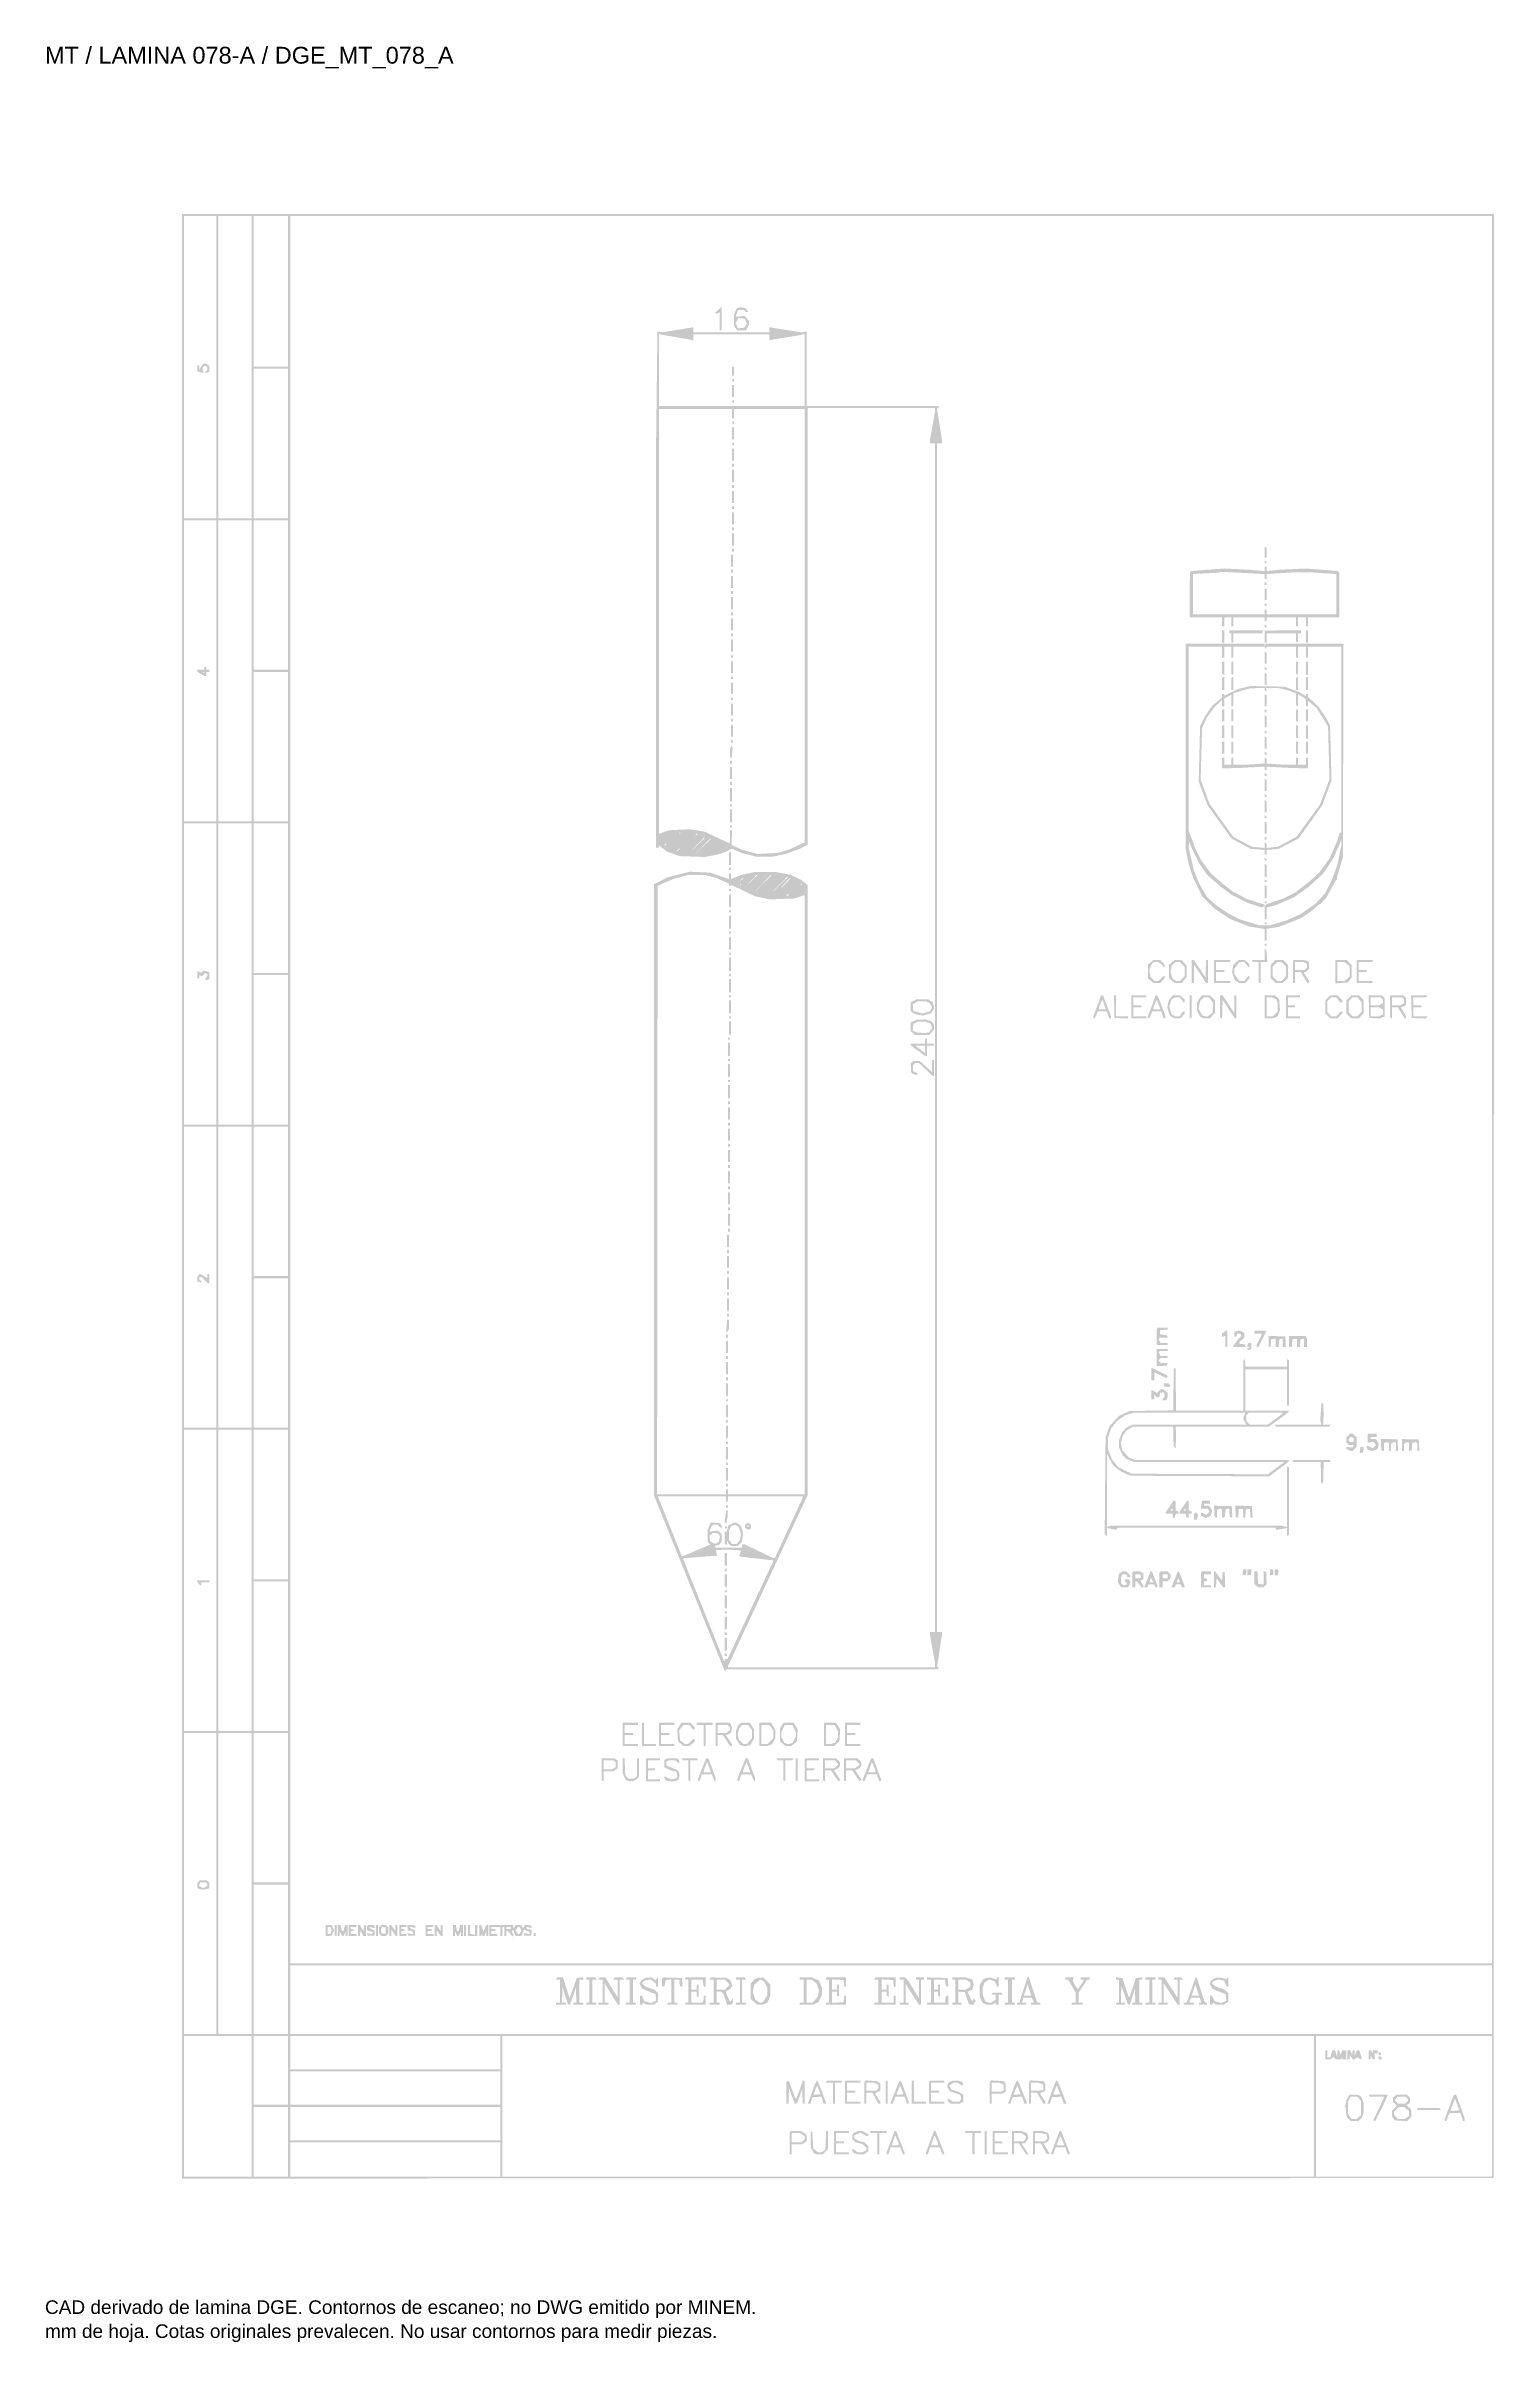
# Paper-space layout 'AN-23-DGE-078-A' of a CAD drawing. Header units: metres, sheet in millimetres. Extents: x 12 to 193, y 4 to 291.
import ezdxf

# ---------------------------------------------------------------- set-up
doc = ezdxf.new("R2010")
doc.units = ezdxf.units.M
doc.layers.add('DGE_DATOS', color=7, linetype='Continuous', lineweight=0)
doc.layers.add('DGE_RELLENO', color=7, linetype='Continuous', lineweight=0)
doc.styles.add('DGE_ARIAL', font='arial.ttf')

# ---------------------------------------------------------------- blocks, each defined once
blk = doc.blocks.new('LP_REF_DGE_MT_078_A')
at = {"layer": 'DGE_RELLENO'}
h = blk.add_hatch(color=7, dxfattribs=at)
h.paths.add_polyline_path([(29.1119, 147.5787), (29.1119, 24.9043), (110.9892, 24.9359), (192.8665, 24.9676), (192.8982, 147.6103), (192.9298, 270.2531), (111.0208, 270.2531), (29.1119, 270.2531)], flags=0)
h.paths.add_polyline_path([(33.4029, 251.1326), (33.4029, 232.2644), (31.3836, 232.2644), (29.3643, 232.2644), (29.3643, 251.1326), (29.3643, 270.0007), (31.3836, 270.0007), (33.4029, 270.0007)], flags=0)
h.paths.add_polyline_path([(37.8202, 251.1326), (37.8202, 232.2644), (35.7378, 232.2644), (33.6553, 232.2644), (33.6553, 251.1326), (33.6553, 270.0007), (35.7378, 270.0007), (37.8202, 270.0007)], flags=0)
h.paths.add_polyline_path([(42.3637, 260.5982), (42.3637, 251.1957), (40.2182, 251.1957), (38.0726, 251.1957), (38.0726, 260.5982), (38.0726, 270.0007), (40.2182, 270.0007), (42.3637, 270.0007)], flags=0)
h.paths.add_polyline_path([(192.6772, 160.8937), (192.6772, 51.7868), (117.6467, 51.7868), (42.6161, 51.7868), (42.6161, 160.8937), (42.6161, 270.0007), (117.6467, 270.0007), (192.6772, 270.0007)], flags=0)
h.paths.add_polyline_path([(42.3637, 241.6038), (42.3637, 232.2644), (40.2182, 232.2644), (38.0726, 232.2644), (38.0726, 241.6038), (38.0726, 250.9432), (40.2182, 250.9432), (42.3637, 250.9432)], flags=0)
h.paths.add_polyline_path([(33.4029, 213.207), (33.4029, 194.402), (31.3836, 194.402), (29.3643, 194.402), (29.3643, 213.207), (29.3643, 232.012), (31.3836, 232.012), (33.4029, 232.012)], flags=0)
h.paths.add_polyline_path([(37.8202, 213.207), (37.8202, 194.402), (35.7378, 194.402), (33.6553, 194.402), (33.6553, 213.207), (33.6553, 232.012), (35.7378, 232.012), (37.8202, 232.012)], flags=0)
h.paths.add_polyline_path([(42.3637, 222.6726), (42.3637, 213.3332), (40.2182, 213.3332), (38.0726, 213.3332), (38.0726, 222.6726), (38.0726, 232.012), (40.2182, 232.012), (42.3637, 232.012)], flags=0)
h.paths.add_polyline_path([(42.3637, 203.7414), (42.3637, 194.402), (40.2182, 194.402), (38.0726, 194.402), (38.0726, 203.7414), (38.0726, 213.0808), (40.2182, 213.0808), (42.3637, 213.0808)], flags=0)
h.paths.add_polyline_path([(33.4029, 175.3446), (33.4029, 156.5396), (31.3836, 156.5396), (29.3643, 156.5396), (29.3643, 175.3446), (29.3643, 194.1496), (31.3836, 194.1496), (33.4029, 194.1496)], flags=0)
h.paths.add_polyline_path([(37.8202, 175.3446), (37.8202, 156.5396), (35.7378, 156.5396), (33.6553, 156.5396), (33.6553, 175.3446), (33.6553, 194.1496), (35.7378, 194.1496), (37.8202, 194.1496)], flags=0)
h.paths.add_polyline_path([(42.3637, 184.8102), (42.3637, 175.4708), (40.2182, 175.4708), (38.0726, 175.4708), (38.0726, 184.8102), (38.0726, 194.1496), (40.2182, 194.1496), (42.3637, 194.1496)], flags=0)
h.paths.add_polyline_path([(42.3637, 165.879), (42.3637, 156.5396), (40.2182, 156.5396), (38.0726, 156.5396), (38.0726, 165.879), (38.0726, 175.2184), (40.2182, 175.2184), (42.3637, 175.2184)], flags=0)
h.paths.add_polyline_path([(33.4029, 137.4821), (33.4029, 118.6771), (31.3836, 118.6771), (29.3643, 118.6771), (29.3643, 137.4821), (29.3643, 156.2872), (31.3836, 156.2872), (33.4029, 156.2872)], flags=0)
h.paths.add_polyline_path([(37.8202, 137.4821), (37.8202, 118.6771), (35.7378, 118.6771), (33.6553, 118.6771), (33.6553, 137.4821), (33.6553, 156.2872), (35.7378, 156.2872), (37.8202, 156.2872)], flags=0)
h.paths.add_polyline_path([(42.3637, 146.9478), (42.3637, 137.6083), (40.2182, 137.6083), (38.0726, 137.6083), (38.0726, 146.9478), (38.0726, 156.2872), (40.2182, 156.2872), (42.3637, 156.2872)], flags=0)
h.paths.add_polyline_path([(42.3637, 128.0165), (42.3637, 118.6771), (40.2182, 118.6771), (38.0726, 118.6771), (38.0726, 128.0165), (38.0726, 137.3559), (40.2182, 137.3559), (42.3637, 137.3559)], flags=0)
h.paths.add_polyline_path([(33.4029, 99.6197), (33.4029, 80.8147), (31.3836, 80.8147), (29.3643, 80.8147), (29.3643, 99.6197), (29.3643, 118.4247), (31.3836, 118.4247), (33.4029, 118.4247)], flags=0)
h.paths.add_polyline_path([(37.8202, 99.6197), (37.8202, 80.8147), (35.7378, 80.8147), (33.6553, 80.8147), (33.6553, 99.6197), (33.6553, 118.4247), (35.7378, 118.4247), (37.8202, 118.4247)], flags=0)
h.paths.add_polyline_path([(42.3637, 109.0853), (42.3637, 99.7459), (40.2182, 99.7459), (38.0726, 99.7459), (38.0726, 109.0853), (38.0726, 118.4247), (40.2182, 118.4247), (42.3637, 118.4247)], flags=0)
h.paths.add_polyline_path([(42.3637, 90.1541), (42.3637, 80.8147), (40.2182, 80.8147), (38.0726, 80.8147), (38.0726, 90.1541), (38.0726, 99.4935), (40.2182, 99.4935), (42.3637, 99.4935)], flags=0)
h.paths.add_polyline_path([(33.4029, 61.7573), (33.4029, 42.9523), (31.3836, 42.9523), (29.3643, 42.9523), (29.3643, 61.7573), (29.3643, 80.5623), (31.3836, 80.5623), (33.4029, 80.5623)], flags=0)
h.paths.add_polyline_path([(37.8202, 61.7573), (37.8202, 42.9523), (35.7378, 42.9523), (33.6553, 42.9523), (33.6553, 61.7573), (33.6553, 80.5623), (35.7378, 80.5623), (37.8202, 80.5623)], flags=0)
h.paths.add_polyline_path([(42.3637, 71.2229), (42.3637, 61.8835), (40.2182, 61.8835), (38.0726, 61.8835), (38.0726, 71.2229), (38.0726, 80.5623), (40.2182, 80.5623), (42.3637, 80.5623)], flags=0)
h.paths.add_polyline_path([(42.3637, 52.2917), (42.3637, 42.9523), (40.2182, 42.9523), (38.0726, 42.9523), (38.0726, 52.2917), (38.0726, 61.6311), (40.2182, 61.6311), (42.3637, 61.6311)], flags=0)
h.paths.add_polyline_path([(192.6772, 47.2433), (192.6772, 42.9523), (117.6467, 42.9523), (42.6161, 42.9523), (42.6161, 47.2433), (42.6161, 51.5344), (117.6467, 51.5344), (192.6772, 51.5344)], flags=0)
h.paths.add_polyline_path([(37.8202, 33.9284), (37.8202, 25.1569), (33.5922, 25.1569), (29.3643, 25.1569), (29.3643, 33.9284), (29.3643, 42.6998), (33.5922, 42.6998), (37.8202, 42.6998)], flags=0)
h.paths.add_polyline_path([(42.3637, 38.4088), (42.3637, 34.1177), (40.2182, 34.1177), (38.0726, 34.1177), (38.0726, 38.4088), (38.0726, 42.6998), (40.2182, 42.6998), (42.3637, 42.6998)], flags=0)
h.paths.add_polyline_path([(68.8673, 40.6174), (68.8673, 38.535), (55.7417, 38.535), (42.6161, 38.535), (42.6161, 40.6174), (42.6161, 42.6998), (55.7417, 42.6998), (68.8673, 42.6998)], flags=0)
h.paths.add_polyline_path([(170.4646, 33.9284), (170.4646, 25.1569), (119.7922, 25.1569), (69.1198, 25.1569), (69.1198, 33.9284), (69.1198, 42.6998), (119.7922, 42.6998), (170.4646, 42.6998)], flags=0)
h.paths.add_polyline_path([(192.6772, 33.9284), (192.6772, 25.1569), (181.6971, 25.1569), (170.7171, 25.1569), (170.7171, 33.9284), (170.7171, 42.6998), (181.6971, 42.6998), (192.6772, 42.6998)], flags=0)
h.paths.add_polyline_path([(68.8673, 36.2001), (68.8673, 34.1177), (55.7417, 34.1177), (42.6161, 34.1177), (42.6161, 36.2001), (42.6161, 38.2826), (55.7417, 38.2826), (68.8673, 38.2826)], flags=0)
h.paths.add_polyline_path([(42.3637, 29.5111), (42.3637, 25.1569), (40.2182, 25.1569), (38.0726, 25.1569), (38.0726, 29.5111), (38.0726, 33.8653), (40.2182, 33.8653), (42.3637, 33.8653)], flags=0)
h.paths.add_polyline_path([(68.8673, 31.7828), (68.8673, 29.7004), (55.7417, 29.7004), (42.6161, 29.7004), (42.6161, 31.7828), (42.6161, 33.8653), (55.7417, 33.8653), (68.8673, 33.8653)], flags=0)
h.paths.add_polyline_path([(68.8673, 27.3024), (68.8673, 25.1569), (55.7417, 25.1569), (42.6161, 25.1569), (42.6161, 27.3024), (42.6161, 29.448), (55.7417, 29.448), (68.8673, 29.448)], flags=0)
h.paths.add_polyline_path([(31.6089, 251.3534), (31.4165, 251.1326), (31.3469, 250.9432), (31.2773, 250.7539), (31.2674, 251.0305), (31.2574, 251.307), (31.1312, 251.385), (31.005, 251.463), (31.005, 251.0138), (31.005, 250.5646), (31.0996, 250.5629), (31.1943, 250.5612), (31.4982, 250.4799), (31.8021, 250.3985), (31.7243, 250.6959), (31.6466, 250.9932), (31.7767, 251.15), (31.9069, 251.3069), (32.087, 251.2378), (32.2671, 251.1687), (32.2671, 250.9403), (32.2671, 250.7119), (32.1093, 250.6555), (31.9515, 250.5992), (32.0408, 250.5032), (32.13, 250.4072), (32.3247, 250.482), (32.5195, 250.5567), (32.5195, 250.914), (32.5195, 251.2714), (32.368, 251.4228), (32.2166, 251.5743), (32.009, 251.5743), (31.8014, 251.5743)], flags=0)
h.paths.add_polyline_path([(96.0967, 258.3285), (95.7496, 258.023), (95.7496, 257.8863), (95.7496, 257.7496), (96.002, 257.8847), (96.2544, 258.0198), (96.2544, 256.8795), (96.2544, 255.7392), (96.3806, 255.7392), (96.5069, 255.7392), (96.5069, 257.1905), (96.5069, 258.6419), (96.4753, 258.638), (96.4438, 258.634)], flags=0)
h.paths.add_polyline_path([(98.6191, 258.557), (98.3965, 258.4966), (98.2089, 258.1338), (98.0213, 257.771), (98.0213, 257.0356), (98.0213, 256.3002), (98.2178, 256.0197), (98.4143, 255.7392), (98.9718, 255.7392), (99.5294, 255.7392), (99.7219, 256.1115), (99.9145, 256.4839), (99.9145, 256.6624), (99.9145, 256.841), (99.644, 257.1848), (99.3736, 257.5286), (98.8237, 257.4849), (98.2738, 257.4411), (98.2738, 257.5308), (98.2738, 257.6204), (98.4202, 257.9419), (98.5667, 258.2633), (98.7673, 258.2783), (98.9679, 258.2932), (99.1572, 258.2657), (99.3465, 258.2381), (99.4266, 258.1091), (99.5066, 257.9801), (99.6518, 258.0285), (99.797, 258.0769), (99.6349, 258.2894), (99.4727, 258.5019), (99.1572, 258.5597), (98.8417, 258.6174)], flags=0)
h.paths.add_polyline_path([(99.4966, 256.8762), (99.6525, 256.5619), (99.4852, 256.3083), (99.3179, 256.0547), (98.9229, 256.0152), (98.528, 255.9757), (98.3801, 256.3002), (98.2323, 256.6248), (98.4038, 256.9454), (98.5754, 257.266), (98.9581, 257.2283), (99.3408, 257.1905)], flags=0)
h.paths.add_polyline_path([(90.9537, 255.7892), (89.1237, 255.4857), (88.7972, 255.5421), (88.4707, 255.5984), (88.387, 248.5803), (88.3033, 241.5623), (88.3033, 216.3414), (88.3033, 191.1206), (88.4927, 191.1206), (88.682, 191.1206), (88.682, 191.2527), (88.682, 191.3849), (89.1552, 191.0092), (89.6285, 190.6335), (90.4489, 190.3489), (91.2692, 190.0643), (92.8306, 190.0111), (94.392, 189.9579), (95.1655, 190.1068), (95.9389, 190.2556), (96.4851, 190.4375), (97.0313, 190.6194), (97.392, 190.8059), (97.7526, 190.9924), (98.3603, 190.7297), (98.9679, 190.4671), (99.9031, 190.2259), (100.8383, 189.9847), (101.8195, 189.9847), (102.8007, 189.9847), (103.6609, 190.168), (104.5211, 190.3514), (105.3414, 190.6471), (106.1618, 190.9429), (106.6981, 191.2236), (107.2345, 191.5043), (107.2345, 218.7627), (107.2345, 246.0211), (115.1856, 246.0211), (123.1367, 246.0211), (123.1362, 245.8003), (123.1356, 245.5794), (122.8207, 243.819), (122.5057, 242.0586), (122.5057, 241.8312), (122.5057, 241.6038), (122.8212, 241.6038), (123.1367, 241.6038), (123.1367, 167.3935), (123.1367, 93.1831), (122.8212, 93.1831), (122.5057, 93.1831), (122.5062, 92.9622), (122.5067, 92.7414), (122.8217, 90.981), (123.1367, 89.2206), (123.1367, 88.9932), (123.1367, 88.7658), (110.2004, 88.7658), (97.2641, 88.7658), (97.2641, 88.8185), (97.2641, 88.8712), (102.2489, 99.5777), (107.2337, 110.2843), (107.2341, 148.3564), (107.2345, 186.4285), (106.8591, 186.7443), (106.4837, 187.0602), (105.8157, 187.3871), (105.1476, 187.7139), (104.1606, 187.9028), (103.1737, 188.0916), (101.9309, 188.0916), (100.6882, 188.0916), (99.8281, 187.9066), (98.9679, 187.7216), (98.3053, 187.4654), (97.6427, 187.2092), (97.6427, 187.5947), (97.6427, 187.9803), (97.5165, 187.9023), (97.3903, 187.8243), (97.3903, 187.5027), (97.3903, 187.1811), (97.1694, 187.2676), (96.9486, 187.354), (96.002, 187.6778), (95.0555, 188.0017), (93.7854, 188.0621), (92.5153, 188.1226), (91.135, 187.7771), (89.7547, 187.4316), (88.9028, 187.0028), (88.0509, 186.5739), (88.0509, 148.3872), (88.0509, 110.2005), (92.3561, 99.5147), (96.6614, 88.8289), (96.7885, 88.5134), (96.9156, 88.1979), (96.9741, 88.3556), (97.0327, 88.5134), (110.2666, 88.5134), (123.5004, 88.5134), (123.5718, 88.6288), (123.6431, 88.7442), (123.5135, 88.7875), (123.3838, 88.8307), (123.702, 90.894), (124.0202, 92.9574), (124.0202, 93.0702), (124.0202, 93.1831), (123.7046, 93.1831), (123.3891, 93.1831), (123.3891, 167.3935), (123.3891, 241.6038), (123.7046, 241.6038), (124.0202, 241.6038), (124.0202, 241.7452), (124.0202, 241.8865), (123.6976, 243.9199), (123.3751, 245.9533), (123.5091, 245.998), (123.6431, 246.0427), (123.5718, 246.1581), (123.5004, 246.2735), (115.3044, 246.2735), (107.1083, 246.2735), (107.1083, 250.9457), (107.1083, 255.6178), (106.8232, 255.5462), (106.5382, 255.4747), (104.8355, 255.7347), (103.1328, 255.9948), (102.7857, 256.0663), (102.4386, 256.1378), (102.4386, 255.8123), (102.4386, 255.4867), (97.7058, 255.4867), (92.973, 255.4867), (92.973, 255.8023), (92.973, 256.1178), (92.8784, 256.1052), (92.7837, 256.0926)], flags=0)
h.paths.add_polyline_path([(90.8906, 254.857), (92.4051, 254.5974), (92.6891, 254.5348), (92.973, 254.4723), (92.973, 254.8533), (92.973, 255.2343), (97.7058, 255.2343), (102.4386, 255.2343), (102.4386, 254.8533), (102.4386, 254.4723), (102.7226, 254.5364), (103.0066, 254.6004), (104.5842, 254.857), (106.1618, 255.1135), (106.5088, 255.1839), (106.8559, 255.2544), (106.8559, 250.764), (106.8559, 246.2735), (97.7689, 246.2735), (88.682, 246.2735), (88.682, 250.764), (88.682, 255.2544), (89.029, 255.1855), (89.3761, 255.1165)], flags=0)
h.paths.add_polyline_path([(97.7689, 245.327), (97.7689, 244.759), (97.8951, 244.759), (98.0213, 244.759), (98.0213, 245.327), (98.0213, 245.8949), (102.4386, 245.8949), (106.8559, 245.8949), (106.8559, 218.8432), (106.8559, 191.7914), (105.8778, 191.3386), (104.8997, 190.8857), (104.2055, 190.6785), (103.5114, 190.4713), (102.2493, 190.4009), (100.9872, 190.3305), (100.0265, 190.5942), (99.0657, 190.8579), (98.3963, 191.1513), (97.7268, 191.4447), (97.7563, 192.3554), (97.7859, 193.2661), (97.6512, 193.2661), (97.5165, 193.2661), (97.5165, 192.4563), (97.5165, 191.6464), (95.9255, 192.384), (94.3346, 193.1216), (93.4345, 193.2734), (92.5345, 193.4252), (91.2077, 193.3571), (89.8809, 193.289), (89.3287, 193.0882), (88.7764, 192.8875), (88.7292, 192.8875), (88.682, 192.8875), (88.682, 219.3912), (88.682, 245.8949), (93.2255, 245.8949), (97.7689, 245.8949)], flags=0)
h.paths.add_polyline_path([(91.3323, 192.9506), (91.3323, 192.8875), (91.2692, 192.8875), (91.2061, 192.8875), (91.2061, 192.9506), (91.2061, 193.0137), (91.2692, 193.0137), (91.3323, 193.0137)], flags=0)
h.paths.add_polyline_path([(93.4779, 192.8319), (93.4779, 192.7762), (93.3322, 192.6861), (93.1864, 192.5961), (93.2765, 192.7418), (93.3666, 192.8875), (93.4222, 192.8875), (93.4779, 192.8875)], flags=0)
h.paths.add_polyline_path([(94.3613, 192.3482), (94.3613, 192.3136), (93.3201, 191.3069), (92.2789, 190.3002), (93.2856, 191.3415), (94.2923, 192.3827), (94.3268, 192.3827), (94.3613, 192.3827)], flags=0)
h.paths.add_polyline_path([(95.1186, 192.222), (95.1186, 192.1874), (94.0774, 191.1807), (93.0361, 190.174), (94.0428, 191.2153), (95.0495, 192.2565), (95.0841, 192.2565), (95.1186, 192.2565)], flags=0)
h.paths.add_polyline_path([(89.5654, 191.5698), (89.5654, 191.5141), (89.4197, 191.4241), (89.274, 191.334), (89.3641, 191.4797), (89.4541, 191.6254), (89.5098, 191.6254), (89.5654, 191.6254)], flags=0)
h.paths.add_polyline_path([(91.2061, 190.9467), (91.2061, 190.8991), (90.9853, 190.7259), (90.7644, 190.5527), (90.9376, 190.7735), (91.1108, 190.9944), (91.1585, 190.9944), (91.2061, 190.9944)], flags=0)
h.paths.add_polyline_path([(95.1186, 187.5254), (95.8127, 187.3409), (96.5981, 186.9905), (97.3835, 186.6402), (97.3869, 186.4689), (97.3903, 186.2977), (97.574, 186.3682), (97.7577, 186.4387), (99.2232, 185.7421), (100.6887, 185.0455), (101.5952, 184.8527), (102.5017, 184.66), (104.0793, 184.721), (105.6569, 184.782), (106.2092, 184.9854), (106.7614, 185.1888), (106.8087, 185.1888), (106.8559, 185.1888), (106.8559, 147.7681), (106.8559, 110.3474), (102.06, 110.3474), (97.2641, 110.3474), (97.2641, 110.6629), (97.2641, 110.9784), (97.1379, 110.9784), (97.0117, 110.9784), (97.0117, 110.6629), (97.0117, 110.3474), (92.7204, 110.3474), (88.4291, 110.3474), (88.4609, 148.3531), (88.4927, 186.3588), (89.4765, 186.7906), (90.4603, 187.2224), (91.3696, 187.4608), (92.2789, 187.6991), (93.3517, 187.7045), (94.4244, 187.71)], flags=0)
h.paths.add_polyline_path([(100.9241, 187.6771), (100.9241, 187.6412), (100.1984, 186.9514), (99.4727, 186.2616), (100.1626, 186.9873), (100.8524, 187.713), (100.8883, 187.713), (100.9241, 187.713)], flags=0)
h.paths.add_polyline_path([(102.691, 187.6786), (102.691, 187.6443), (101.5867, 186.5743), (100.4824, 185.5043), (101.5524, 186.6087), (102.6224, 187.713), (102.6567, 187.713), (102.691, 187.713)], flags=0)
h.paths.add_polyline_path([(104.7104, 187.4265), (104.7104, 187.3925), (103.4798, 186.196), (102.2493, 184.9995), (103.4458, 186.23), (104.6423, 187.4606), (104.6763, 187.4606), (104.7104, 187.4606)], flags=0)
h.paths.add_polyline_path([(99.1572, 187.2867), (99.1572, 187.239), (98.9364, 187.0658), (98.7155, 186.8926), (98.8887, 187.1135), (99.0619, 187.3344), (99.1096, 187.3344), (99.1572, 187.3344)], flags=0)
h.paths.add_polyline_path([(104.5842, 186.7664), (104.0268, 186.1985), (103.9637, 186.1985), (103.9006, 186.1985), (104.4579, 186.7664), (105.0153, 187.3344), (105.0784, 187.3344), (105.1415, 187.3344)], flags=0)
h.paths.add_polyline_path([(98.9048, 186.514), (98.9048, 186.4509), (98.8417, 186.4509), (98.7786, 186.4509), (98.7786, 186.514), (98.7786, 186.5771), (98.8417, 186.5771), (98.9048, 186.5771)], flags=0)
h.paths.add_polyline_path([(106.4773, 186.514), (106.4773, 186.4509), (106.4142, 186.4509), (106.3511, 186.4509), (106.3511, 186.514), (106.3511, 186.5771), (106.4142, 186.5771), (106.4773, 186.5771)], flags=0)
h.paths.add_polyline_path([(104.8366, 185.2594), (104.8366, 185.2037), (104.6909, 185.1137), (104.5452, 185.0236), (104.6352, 185.1693), (104.7253, 185.315), (104.7809, 185.315), (104.8366, 185.315)], flags=0)
h.paths.add_polyline_path([(97.0117, 109.7089), (97.0117, 109.3228), (97.1379, 109.4008), (97.2641, 109.4788), (97.2641, 109.7869), (97.2641, 110.095), (101.9338, 110.095), (106.6035, 110.095), (106.604, 110.0003), (106.6045, 109.9057), (104.8686, 106.1561), (103.1328, 102.4066), (103.0306, 102.4014), (102.9284, 102.3963), (101.0908, 103.2779), (99.2532, 104.1594), (99.1421, 104.0908), (99.031, 104.0221), (99.031, 103.8519), (99.031, 103.6817), (97.3888, 103.6845), (95.7466, 103.6873), (95.6832, 103.7899), (95.6197, 103.8926), (95.905, 103.9832), (96.1904, 104.0737), (96.3446, 104.2762), (96.4988, 104.4787), (96.5028, 104.9324), (96.5069, 105.3862), (96.2573, 105.612), (96.0077, 105.8379), (95.4951, 105.7691), (94.9826, 105.7004), (95.066, 105.973), (95.1495, 106.2456), (95.2757, 106.4034), (95.4019, 106.5612), (95.6929, 106.5612), (95.984, 106.5612), (96.1883, 106.3568), (96.3927, 106.1525), (96.4768, 106.2367), (96.561, 106.3208), (96.4264, 106.5357), (96.2917, 106.7505), (95.7016, 106.7891), (95.1116, 106.8277), (94.9258, 106.3829), (94.7399, 105.9382), (94.7399, 105.1859), (94.7399, 104.4336), (94.9098, 104.2638), (95.0796, 104.0939), (93.3306, 103.3519), (91.5816, 102.6098), (91.5344, 102.6608), (91.4872, 102.7118), (90.0694, 106.2456), (88.6516, 109.7795), (88.5902, 109.9372), (88.5288, 110.095), (92.7702, 110.095), (97.0117, 110.095)], flags=0)
h.paths.add_polyline_path([(96.1656, 105.2871), (96.2916, 105.0857), (96.2084, 104.7543), (96.1253, 104.4229), (95.8979, 104.3012), (95.6705, 104.1795), (95.363, 104.332), (95.0555, 104.4846), (95.0145, 104.8395), (94.9735, 105.1944), (95.2038, 105.3721), (95.4341, 105.5499), (95.7369, 105.5191), (96.0397, 105.4884)], flags=0)
h.paths.add_polyline_path([(98.7456, 103.3383), (98.902, 103.2887), (98.7829, 102.9754), (98.6637, 102.6621), (98.8789, 102.6018), (99.0941, 102.5415), (101.0253, 102.3246), (102.9566, 102.1076), (102.9008, 101.968), (102.8451, 101.8283), (100.0325, 95.8019), (97.22, 89.7755), (97.0632, 89.7755), (96.9065, 89.7755), (96.858, 89.6299), (96.8095, 89.4844), (94.2436, 95.8816), (91.6777, 102.2789), (91.7329, 102.334), (91.788, 102.3892), (93.4848, 102.5186), (95.1817, 102.6481), (95.5431, 102.6484), (95.9045, 102.6487), (95.8497, 103.0217), (95.795, 103.3947), (96.498, 103.4319), (97.201, 103.4691), (97.8951, 103.4284), (98.5893, 103.3878)], flags=0)
h.paths.add_polyline_path([(164.2805, 228.0439), (164.2805, 227.3423), (164.4067, 227.3423), (164.5329, 227.3423), (164.5329, 227.9659), (164.5329, 228.5895), (164.4067, 228.6675), (164.2805, 228.7455)], flags=0)
h.paths.add_polyline_path([(164.2805, 226.7669), (164.2805, 226.5702), (164.4087, 226.6495), (164.537, 226.7287), (164.4644, 226.8462), (164.3918, 226.9637), (164.3361, 226.9637), (164.2805, 226.9637)], flags=0)
h.paths.add_polyline_path([(164.2805, 225.9355), (164.2805, 225.6646), (163.3465, 225.7435), (162.4124, 225.8225), (160.8444, 225.9063), (159.2763, 225.9901), (157.2034, 225.8316), (155.1304, 225.6731), (155.0377, 225.5296), (154.9449, 225.3861), (154.943, 222.6411), (154.9411, 219.896), (156.9604, 219.896), (158.9797, 219.896), (158.9797, 219.3281), (158.9797, 218.7602), (159.1059, 218.7602), (159.2322, 218.7602), (159.2322, 219.3281), (159.2322, 219.896), (159.6739, 219.896), (160.1156, 219.896), (160.1156, 219.3281), (160.1156, 218.7602), (160.2418, 218.7602), (160.368, 218.7602), (160.368, 219.3281), (160.368, 219.896), (162.3242, 219.896), (164.2805, 219.896), (164.2805, 219.6436), (164.2805, 219.3912), (164.4067, 219.3912), (164.5329, 219.3912), (164.5329, 219.6436), (164.5329, 219.896), (166.3629, 219.896), (168.1929, 219.896), (168.1929, 219.3281), (168.1929, 218.7602), (168.3191, 218.7602), (168.4453, 218.7602), (168.4453, 219.3281), (168.4453, 219.896), (168.9502, 219.896), (169.455, 219.896), (169.455, 219.3281), (169.455, 218.7602), (169.5812, 218.7602), (169.7074, 218.7602), (169.7074, 219.3281), (169.7074, 219.896), (171.6636, 219.896), (173.6198, 219.896), (173.6179, 222.6411), (173.616, 225.3861), (173.5227, 225.5326), (173.4295, 225.6792), (171.4107, 225.833), (169.3919, 225.9869), (167.6963, 225.903), (166.0007, 225.8191), (165.2668, 225.7424), (164.5329, 225.6657), (164.5329, 225.9361), (164.5329, 226.2065), (164.4067, 226.2065), (164.2805, 226.2065)], flags=0)
h.paths.add_polyline_path([(162.7975, 225.3693), (164.2805, 225.286), (164.2805, 224.989), (164.2805, 224.692), (164.4067, 224.692), (164.5329, 224.692), (164.5329, 224.9945), (164.5329, 225.2971), (166.2682, 225.4037), (168.0036, 225.5103), (169.0133, 225.5104), (170.0229, 225.5104), (171.6321, 225.404), (173.2412, 225.2976), (173.2412, 222.7861), (173.2412, 220.2747), (168.8871, 220.2747), (164.5329, 220.2747), (164.5329, 220.5196), (164.5329, 220.7646), (164.4067, 220.8426), (164.2805, 220.9206), (164.2805, 220.5976), (164.2805, 220.2747), (159.8001, 220.2747), (155.3197, 220.2747), (155.3197, 222.7861), (155.3197, 225.2976), (156.9289, 225.3805), (158.538, 225.4634), (158.7273, 225.5128), (158.9166, 225.5622), (160.1156, 225.5074), (161.3146, 225.4526)], flags=0)
h.paths.add_polyline_path([(164.2805, 218.8307), (164.2805, 218.634), (164.4067, 218.634), (164.5329, 218.634), (164.5329, 218.7527), (164.5329, 218.8715), (164.4067, 218.9495), (164.2805, 219.0275)], flags=0)
h.paths.add_polyline_path([(158.9797, 217.4981), (158.9797, 216.7408), (159.1059, 216.7408), (159.2322, 216.7408), (159.2322, 217.4981), (159.2322, 218.2553), (159.1059, 218.2553), (158.9797, 218.2553)], flags=0)
h.paths.add_polyline_path([(159.8632, 218.066), (159.8632, 217.8767), (159.9894, 217.8767), (160.1156, 217.8767), (160.1156, 217.3088), (160.1156, 216.7408), (160.2418, 216.7408), (160.368, 216.7408), (160.368, 217.3088), (160.368, 217.8767), (162.198, 217.8767), (164.028, 217.8767), (164.028, 218.066), (164.028, 218.2553), (161.9456, 218.2553), (159.8632, 218.2553)], flags=0)
h.paths.add_polyline_path([(164.2805, 217.4877), (164.2805, 216.7408), (164.4067, 216.7408), (164.5329, 216.7408), (164.5329, 217.3088), (164.5329, 217.8767), (166.3629, 217.8767), (168.1929, 217.8767), (168.1929, 217.3793), (168.1929, 216.8819), (168.3191, 216.8039), (168.4453, 216.7259), (168.4453, 217.3013), (168.4453, 217.8767), (168.6346, 217.8767), (168.8239, 217.8767), (168.8239, 218.0707), (168.8239, 218.2646), (166.5522, 218.2496), (164.2805, 218.2345)], flags=0)
h.paths.add_polyline_path([(169.455, 217.4981), (169.455, 216.7408), (169.5812, 216.7408), (169.7074, 216.7408), (169.7074, 217.4981), (169.7074, 218.2553), (169.5812, 218.2553), (169.455, 218.2553)], flags=0)
h.paths.add_polyline_path([(154.4363, 203.7361), (154.4363, 190.8575), (154.6361, 189.8847), (154.8359, 188.912), (155.0843, 188.1547), (155.3328, 187.3975), (155.9102, 186.2218), (156.4876, 185.0461), (157.2911, 184.2504), (158.0947, 183.4548), (159.0736, 182.8135), (160.0525, 182.1722), (161.2297, 181.7187), (162.4069, 181.2651), (163.3437, 181.1161), (164.2805, 180.967), (164.2805, 180.2382), (164.2805, 179.5094), (164.4067, 179.5094), (164.5329, 179.5094), (164.5329, 180.248), (164.5329, 180.9866), (165.3301, 181.1187), (166.1273, 181.2508), (167.4441, 181.7673), (168.7608, 182.2838), (169.4798, 182.7634), (170.1988, 183.2429), (170.6439, 183.6479), (171.089, 184.0529), (171.1572, 184.0529), (171.2255, 184.0529), (171.6041, 184.4631), (171.9828, 184.8733), (172.5723, 185.9461), (173.1617, 187.0188), (173.233, 187.0819), (173.3043, 187.145), (173.3231, 187.3344), (173.3419, 187.5237), (173.699, 188.7226), (174.0561, 189.9216), (174.0937, 203.2681), (174.1313, 216.6146), (169.2795, 216.6146), (164.4277, 216.6146), (164.364, 216.4569), (164.3004, 216.2991), (164.2904, 216.4569), (164.2805, 216.6146), (159.3584, 216.6146), (154.4363, 216.6146)], flags=0)
h.paths.add_polyline_path([(158.9797, 215.5419), (158.9797, 214.8477), (159.1059, 214.8477), (159.2322, 214.8477), (159.2322, 215.5419), (159.2322, 216.236), (159.6739, 216.236), (160.1156, 216.236), (160.1156, 215.5419), (160.1156, 214.8477), (160.2418, 214.8477), (160.368, 214.8477), (160.368, 215.5419), (160.368, 216.236), (162.3137, 216.236), (164.2594, 216.236), (164.3331, 216.0783), (164.4067, 215.9205), (164.4803, 216.0783), (164.5539, 216.236), (166.3734, 216.236), (168.1929, 216.236), (168.1929, 215.5419), (168.1929, 214.8477), (168.3191, 214.8477), (168.4453, 214.8477), (168.4453, 215.5419), (168.4453, 216.236), (168.9502, 216.236), (169.455, 216.236), (169.455, 215.5419), (169.455, 214.8477), (169.5812, 214.8477), (169.7074, 214.8477), (169.7074, 215.5419), (169.7074, 216.236), (171.7898, 216.236), (173.8723, 216.236), (173.8723, 204.6249), (173.8723, 193.0137), (173.766, 193.0137), (173.6598, 193.0137), (173.5033, 192.4915), (173.3469, 191.9693), (172.8736, 190.8782), (172.4004, 189.787), (171.7569, 188.9078), (171.1134, 188.0285), (170.535, 187.4894), (169.9566, 186.9503), (169.0439, 186.2451), (168.1312, 185.5399), (167.3733, 185.1568), (166.6153, 184.7737), (165.5499, 184.4131), (164.4844, 184.0526), (164.3844, 183.895), (164.2843, 183.7374), (164.2824, 182.9486), (164.2805, 182.1598), (164.4067, 182.1598), (164.5329, 182.1598), (164.5329, 182.9007), (164.5329, 183.6415), (165.1324, 183.8052), (165.7319, 183.9688), (166.8385, 184.4442), (167.9452, 184.9195), (168.8578, 185.578), (169.7705, 186.2365), (170.6802, 187.0445), (171.5899, 187.8524), (172.1649, 188.7172), (172.7398, 189.5821), (173.1953, 190.5722), (173.6509, 191.5623), (173.7507, 191.8778), (173.8506, 192.1934), (173.8614, 191.8346), (173.8723, 191.4758), (173.6179, 190.2275), (173.3635, 188.9792), (173.0341, 188.0621), (172.7047, 187.145), (172.2673, 186.2734), (171.8299, 185.4017), (171.2005, 184.7363), (170.5712, 184.0709), (169.666, 183.4459), (168.7608, 182.8208), (167.8792, 182.4216), (166.9975, 182.0225), (165.9284, 181.7125), (164.8593, 181.4026), (164.2749, 181.4026), (163.6905, 181.4026), (162.5026, 181.7628), (161.3146, 182.1231), (160.5573, 182.494), (159.8, 182.8649), (158.9811, 183.4209), (158.1623, 183.977), (157.6162, 184.4804), (157.0701, 184.9838), (156.584, 185.8161), (156.0978, 186.6485), (155.7755, 187.4647), (155.4532, 188.2809), (155.1341, 189.6488), (154.8149, 191.0168), (154.8202, 191.4789), (154.8255, 191.9409), (155.1158, 191.2468), (155.4061, 190.5527), (155.7578, 189.8585), (156.1095, 189.1644), (156.6048, 188.4551), (157.1001, 187.7459), (157.9278, 187.0147), (158.7554, 186.2835), (159.4937, 185.7401), (160.232, 185.1966), (161.215, 184.7057), (162.198, 184.2148), (163.0544, 183.9328), (163.9108, 183.6508), (164.0956, 183.7217), (164.2805, 183.7926), (164.2805, 183.8968), (164.2805, 184.0009), (163.1761, 184.355), (162.0718, 184.7091), (161.166, 185.1912), (160.2601, 185.6733), (159.6316, 186.1702), (159.0031, 186.667), (158.2925, 187.2846), (157.582, 187.9023), (156.9708, 188.7226), (156.3596, 189.543), (156.0109, 190.2371), (155.6621, 190.9313), (155.2391, 192.0672), (154.8161, 193.203), (154.8155, 204.7195), (154.8149, 216.236), (156.8973, 216.236), (158.9797, 216.236)], flags=0)
h.paths.add_polyline_path([(97.4744, 190.5316), (97.3903, 190.4475), (97.3903, 189.7113), (97.3903, 188.9751), (97.5165, 188.9751), (97.6427, 188.9751), (97.6427, 189.7954), (97.6427, 190.6158), (97.6007, 190.6158), (97.5586, 190.6158)], flags=0)
h.paths.add_polyline_path([(97.3903, 188.4702), (97.3903, 188.344), (97.5165, 188.344), (97.6427, 188.344), (97.6427, 188.4702), (97.6427, 188.5964), (97.5165, 188.5964), (97.3903, 188.5964)], flags=0)
h.paths.add_polyline_path([(164.2805, 179.0046), (164.2805, 178.8784), (164.4067, 178.8784), (164.5329, 178.8784), (164.5329, 179.0046), (164.5329, 179.1308), (164.4067, 179.1308), (164.2805, 179.1308)], flags=0)
h.paths.add_polyline_path([(164.2805, 177.8309), (164.2805, 177.1115), (163.5232, 177.1115), (162.766, 177.1115), (162.766, 176.9853), (162.766, 176.8591), (163.1446, 176.8591), (163.5232, 176.8591), (163.5232, 175.5339), (163.5232, 174.2087), (163.6494, 174.2087), (163.7756, 174.2087), (163.7756, 175.5339), (163.7756, 176.8591), (164.1962, 176.8591), (164.6168, 176.8591), (164.5606, 177.5848), (164.5044, 178.3105), (164.3924, 178.4304), (164.2805, 178.5503)], flags=0)
h.paths.add_polyline_path([(150.0576, 176.8069), (149.7035, 176.5023), (149.7035, 175.6601), (149.7035, 174.8179), (150.0576, 174.5133), (150.4117, 174.2087), (150.8244, 174.2087), (151.2371, 174.2087), (151.5115, 174.5008), (151.7859, 174.7929), (151.7859, 174.9425), (151.7859, 175.0922), (151.7285, 175.0922), (151.6712, 175.0922), (151.3556, 174.7766), (151.0401, 174.4611), (150.782, 174.4611), (150.5238, 174.4611), (150.2784, 174.7065), (150.0331, 174.9519), (149.9527, 175.3802), (149.8723, 175.8086), (150.0635, 176.2662), (150.2548, 176.7239), (150.5795, 176.8054), (150.9043, 176.8869), (151.2189, 176.6808), (151.5335, 176.4746), (151.5335, 176.3513), (151.5335, 176.228), (151.6597, 176.228), (151.7859, 176.228), (151.7859, 176.3953), (151.7859, 176.5627), (151.4938, 176.8371), (151.2017, 177.1115), (150.8067, 177.1115), (150.4117, 177.1115)], flags=0)
h.paths.add_polyline_path([(152.7079, 176.8069), (152.3538, 176.5023), (152.3538, 175.6601), (152.3538, 174.8179), (152.7079, 174.5133), (153.062, 174.2087), (153.4855, 174.2087), (153.909, 174.2087), (154.2357, 174.597), (154.5625, 174.9853), (154.5625, 175.6601), (154.5625, 176.3349), (154.2357, 176.7232), (153.909, 177.1115), (153.4855, 177.1115), (153.062, 177.1115)], flags=0)
h.paths.add_polyline_path([(154.0003, 176.5493), (154.31, 176.2395), (154.31, 175.6601), (154.31, 175.0807), (154.0003, 174.7709), (153.6905, 174.4611), (153.4871, 174.4611), (153.2838, 174.4611), (153.0498, 174.5864), (152.8158, 174.7116), (152.6695, 175.1547), (152.5233, 175.5979), (152.6092, 175.9889), (152.695, 176.3799), (152.9346, 176.6195), (153.1742, 176.8591), (153.4323, 176.8591), (153.6905, 176.8591)], flags=0)
h.paths.add_polyline_path([(155.1935, 175.6601), (155.1935, 174.2087), (155.3197, 174.2087), (155.4459, 174.2087), (155.4462, 175.3761), (155.4464, 176.5436), (156.2026, 175.408), (156.9587, 174.2724), (157.0858, 174.23), (157.2128, 174.1877), (157.2128, 175.6496), (157.2128, 177.1115), (157.0915, 177.1115), (156.9702, 177.1115), (156.9338, 176.0188), (156.8973, 174.9261), (156.1708, 176.0188), (155.4443, 177.1115), (155.3189, 177.1115), (155.1935, 177.1115)], flags=0)
h.paths.add_polyline_path([(157.9701, 175.6601), (157.9701, 174.2087), (158.9797, 174.2087), (159.9894, 174.2087), (159.9894, 174.3349), (159.9894, 174.4611), (159.1059, 174.4611), (158.2225, 174.4611), (158.2225, 175.0291), (158.2225, 175.597), (158.7273, 175.597), (159.2322, 175.597), (159.2322, 175.7232), (159.2322, 175.8494), (158.7273, 175.8494), (158.2225, 175.8494), (158.2225, 176.3542), (158.2225, 176.8591), (159.1059, 176.8591), (159.9894, 176.8591), (159.9894, 176.9853), (159.9894, 177.1115), (158.9797, 177.1115), (157.9701, 177.1115)], flags=0)
h.paths.add_polyline_path([(160.7103, 176.8097), (160.3846, 176.5079), (160.2969, 176.0405), (160.2093, 175.5732), (160.3714, 175.0819), (160.5336, 174.5906), (160.825, 174.3996), (161.1164, 174.2087), (161.4775, 174.2087), (161.8385, 174.2087), (162.1129, 174.5008), (162.3873, 174.7929), (162.3873, 174.9425), (162.3873, 175.0922), (162.3109, 175.0922), (162.2344, 175.0922), (161.9807, 174.7697), (161.727, 174.4472), (161.3987, 174.4857), (161.0703, 174.5242), (160.7823, 174.9531), (160.4942, 175.3819), (160.4942, 175.6601), (160.4942, 175.9383), (160.7823, 176.3671), (161.0703, 176.796), (161.3987, 176.8345), (161.727, 176.873), (161.9807, 176.5505), (162.2344, 176.228), (162.3109, 176.228), (162.3873, 176.228), (162.3873, 176.3953), (162.3873, 176.5627), (162.0952, 176.8371), (161.8031, 177.1115), (161.4195, 177.1115), (161.0359, 177.1115)], flags=0)
h.paths.add_polyline_path([(165.3475, 176.8017), (165.0377, 176.4919), (165.0377, 175.6601), (165.0377, 174.8283), (165.3475, 174.5185), (165.6573, 174.2087), (166.1105, 174.2087), (166.5637, 174.2087), (166.8735, 174.5185), (167.1832, 174.8283), (167.1832, 175.6601), (167.1832, 176.4919), (166.8735, 176.8017), (166.5637, 177.1115), (166.1105, 177.1115), (165.6573, 177.1115)], flags=0)
h.paths.add_polyline_path([(166.6387, 176.5847), (166.9308, 176.3102), (166.9308, 175.6778), (166.9308, 175.0453), (166.6564, 174.7532), (166.382, 174.4611), (166.1282, 174.4611), (165.8743, 174.4611), (165.5822, 174.7355), (165.2901, 175.01), (165.2901, 175.6424), (165.2901, 176.2749), (165.5645, 176.567), (165.839, 176.8591), (166.0928, 176.8591), (166.3466, 176.8591)], flags=0)
h.paths.add_polyline_path([(167.8143, 175.6601), (167.8143, 174.2087), (167.9405, 174.2087), (168.0667, 174.2087), (168.0667, 174.9029), (168.0667, 175.597), (168.4299, 175.597), (168.7931, 175.597), (169.2138, 174.9029), (169.6345, 174.2087), (169.7341, 174.2087), (169.8336, 174.2087), (169.8336, 174.3374), (169.8336, 174.4661), (169.5003, 174.9941), (169.167, 175.522), (169.3133, 175.5708), (169.4595, 175.6195), (169.6466, 175.8066), (169.8336, 175.9936), (169.8336, 176.4295), (169.8336, 176.8653), (169.5099, 176.9884), (169.1861, 177.1115), (168.5002, 177.1115), (167.8143, 177.1115)], flags=0)
h.paths.add_polyline_path([(169.3371, 176.7284), (169.5812, 176.5978), (169.5812, 176.375), (169.5812, 176.1523), (169.4297, 176.0009), (169.2783, 175.8494), (168.6725, 175.8494), (168.0667, 175.8494), (168.0667, 176.3542), (168.0667, 176.8591), (168.5798, 176.8591), (169.093, 176.8591)], flags=0)
h.paths.add_polyline_path([(173.115, 175.6449), (173.115, 174.1784), (173.891, 174.2345), (174.6671, 174.2906), (174.9007, 174.5792), (175.1343, 174.8677), (175.1343, 175.6798), (175.1343, 176.4919), (174.8246, 176.8017), (174.5148, 177.1115), (173.8149, 177.1115), (173.115, 177.1115)], flags=0)
h.paths.add_polyline_path([(174.5494, 176.5975), (174.8819, 176.3359), (174.8819, 175.6601), (174.8819, 174.9843), (174.5494, 174.7227), (174.2168, 174.4611), (173.7921, 174.4611), (173.3674, 174.4611), (173.3674, 175.6601), (173.3674, 176.8591), (173.7921, 176.8591), (174.2168, 176.8591)], flags=0)
h.paths.add_polyline_path([(175.7654, 175.6601), (175.7654, 174.2087), (176.775, 174.2087), (177.7847, 174.2087), (177.7847, 174.3349), (177.7847, 174.4611), (176.9012, 174.4611), (176.0178, 174.4611), (176.0178, 175.0291), (176.0178, 175.597), (176.5226, 175.597), (177.0275, 175.597), (177.0275, 175.7232), (177.0275, 175.8494), (176.5226, 175.8494), (176.0178, 175.8494), (176.0178, 176.3542), (176.0178, 176.8591), (176.9012, 176.8591), (177.7847, 176.8591), (177.7847, 176.9853), (177.7847, 177.1115), (176.775, 177.1115), (175.7654, 177.1115)], flags=0)
h.paths.add_polyline_path([(143.674, 172.1637), (143.4855, 171.6214), (143.1622, 170.7727), (142.8389, 169.924), (142.9544, 169.8526), (143.0699, 169.7812), (143.2566, 170.2281), (143.4433, 170.6749), (144.0079, 170.6749), (144.5725, 170.6749), (144.7182, 170.2331), (144.864, 169.7914), (144.9805, 169.7914), (145.0969, 169.7914), (145.0908, 169.9492), (145.0847, 170.1069), (144.6079, 171.3617), (144.1312, 172.6164), (143.9969, 172.6612), (143.8625, 172.706)], flags=0)
h.paths.add_polyline_path([(144.257, 171.4952), (144.4505, 170.9273), (144.0164, 170.9273), (143.5824, 170.9273), (143.5824, 171.0381), (143.5824, 171.1489), (143.7734, 171.606), (143.9644, 172.0632), (144.0139, 172.0632), (144.0635, 172.0632)], flags=0)
h.paths.add_polyline_path([(145.5029, 171.2744), (145.5386, 169.8545), (146.3905, 169.8172), (147.2424, 169.7799), (147.2424, 169.9119), (147.2424, 170.0438), (146.4852, 170.0438), (145.7279, 170.0438), (145.7279, 171.369), (145.7279, 172.6942), (145.5976, 172.6942), (145.4672, 172.6942)], flags=0)
h.paths.add_polyline_path([(147.621, 171.2428), (147.621, 169.7914), (148.5676, 169.7914), (149.5141, 169.7914), (149.5141, 169.9176), (149.5141, 170.0438), (148.6938, 170.0438), (147.8734, 170.0438), (147.8734, 170.6118), (147.8734, 171.1797), (148.3783, 171.1797), (148.8831, 171.1797), (148.8831, 171.3059), (148.8831, 171.4321), (148.3783, 171.4321), (147.8734, 171.4321), (147.8734, 171.937), (147.8734, 172.4418), (148.6938, 172.4418), (149.5141, 172.4418), (149.5141, 172.568), (149.5141, 172.6942), (148.5676, 172.6942), (147.621, 172.6942)], flags=0)
h.paths.add_polyline_path([(150.4892, 172.1637), (150.3007, 171.6214), (149.9774, 170.7727), (149.6541, 169.924), (149.7696, 169.8526), (149.8851, 169.7812), (150.0718, 170.2281), (150.2585, 170.6749), (150.8231, 170.6749), (151.3877, 170.6749), (151.5335, 170.2331), (151.6793, 169.7914), (151.7957, 169.7914), (151.9121, 169.7914), (151.906, 169.9492), (151.8999, 170.1069), (151.4232, 171.3617), (150.9464, 172.6164), (150.8121, 172.6612), (150.6778, 172.706)], flags=0)
h.paths.add_polyline_path([(151.0722, 171.4952), (151.2657, 170.9273), (150.8317, 170.9273), (150.3976, 170.9273), (150.3976, 171.0381), (150.3976, 171.1489), (150.5886, 171.606), (150.7796, 172.0632), (150.8292, 172.0632), (150.8787, 172.0632)], flags=0)
h.paths.add_polyline_path([(152.5556, 172.3659), (152.2974, 172.0376), (152.2146, 171.5965), (152.1319, 171.1554), (152.2781, 170.6673), (152.4243, 170.1792), (152.7011, 169.9853), (152.9779, 169.7914), (153.3696, 169.7914), (153.7612, 169.7914), (154.0356, 170.0835), (154.31, 170.3756), (154.31, 170.5253), (154.31, 170.6749), (154.1984, 170.6749), (154.0867, 170.6749), (153.8799, 170.3594), (153.6732, 170.0438), (153.4154, 170.0438), (153.1576, 170.0438), (152.9179, 170.1721), (152.6782, 170.3004), (152.5325, 170.787), (152.3867, 171.2736), (152.5381, 171.7324), (152.6896, 172.1913), (152.9236, 172.3166), (153.1576, 172.4418), (153.4091, 172.4418), (153.6607, 172.4418), (153.9089, 172.1263), (154.1571, 171.8108), (154.2336, 171.8108), (154.31, 171.8108), (154.31, 171.9781), (154.31, 172.1454), (154.0179, 172.4198), (153.7258, 172.6942), (153.2699, 172.6942), (152.8139, 172.6942)], flags=0)
h.paths.add_polyline_path([(154.9411, 171.3134), (154.9411, 169.9325), (155.0673, 169.8545), (155.1935, 169.7765), (155.1935, 171.2354), (155.1935, 172.6942), (155.0673, 172.6942), (154.9411, 172.6942)], flags=0)
h.paths.add_polyline_path([(156.302, 172.4733), (156.1094, 172.2525), (155.967, 171.9768), (155.8245, 171.7011), (155.8245, 171.2448), (155.8245, 170.7886), (156.0152, 170.4199), (156.2058, 170.0513), (156.4486, 169.9214), (156.6914, 169.7914), (157.0547, 169.7914), (157.418, 169.7914), (157.7571, 170.1454), (158.0963, 170.4994), (158.0963, 171.2873), (158.0963, 172.0752), (157.7623, 172.3847), (157.4284, 172.6942), (156.9615, 172.6942), (156.4947, 172.6942)], flags=0)
h.paths.add_polyline_path([(157.588, 172.1019), (157.8554, 171.7621), (157.8181, 171.1366), (157.7808, 170.5111), (157.4447, 170.261), (157.1086, 170.011), (156.8036, 170.0875), (156.4985, 170.1641), (156.2699, 170.5886), (156.0413, 171.0131), (156.1293, 171.4821), (156.2172, 171.951), (156.4626, 172.1964), (156.708, 172.4418), (157.0144, 172.4418), (157.3207, 172.4418)], flags=0)
h.paths.add_polyline_path([(158.7273, 171.3134), (158.7273, 169.9325), (158.8487, 169.8575), (158.9701, 169.7825), (159.0065, 170.947), (159.0428, 172.1115), (159.8001, 170.9535), (160.5573, 169.7954), (160.652, 169.7934), (160.7466, 169.7914), (160.7466, 171.2428), (160.7466, 172.6942), (160.6204, 172.6942), (160.4942, 172.6942), (160.4933, 171.5899), (160.4924, 170.4856), (159.7676, 171.5875), (159.0428, 172.6894), (158.8851, 172.6918), (158.7273, 172.6942)], flags=0)
h.paths.add_polyline_path([(164.2805, 171.2428), (164.2805, 169.7914), (164.7771, 169.7914), (165.2737, 169.7914), (165.5777, 169.907), (165.8817, 170.0226), (166.0432, 170.4125), (166.2047, 170.8024), (166.1455, 171.5168), (166.0862, 172.2313), (165.8004, 172.4628), (165.5146, 172.6942), (164.8975, 172.6942), (164.2805, 172.6942)], flags=0)
h.paths.add_polyline_path([(165.4628, 172.3002), (165.7736, 172.1586), (165.8456, 171.89), (165.9177, 171.6214), (165.9194, 171.1424), (165.9212, 170.6634), (165.6114, 170.3536), (165.3016, 170.0438), (164.9172, 170.0438), (164.5329, 170.0438), (164.5329, 171.2428), (164.5329, 172.4418), (164.8425, 172.4418), (165.152, 172.4418)], flags=0)
h.paths.add_polyline_path([(166.9308, 171.2428), (166.9308, 169.7914), (167.8143, 169.7914), (168.6977, 169.7914), (168.6977, 169.9176), (168.6977, 170.0438), (167.9405, 170.0438), (167.1832, 170.0438), (167.1832, 170.6118), (167.1832, 171.1797), (167.625, 171.1797), (168.0667, 171.1797), (168.0667, 171.3059), (168.0667, 171.4321), (167.625, 171.4321), (167.1832, 171.4321), (167.1832, 171.937), (167.1832, 172.4418), (167.9405, 172.4418), (168.6977, 172.4418), (168.6977, 172.568), (168.6977, 172.6942), (167.8143, 172.6942), (166.9308, 172.6942)], flags=0)
h.paths.add_polyline_path([(172.1627, 172.3844), (171.8529, 172.0746), (171.8529, 171.2428), (171.8529, 170.411), (172.1627, 170.1012), (172.4725, 169.7914), (172.926, 169.7914), (173.3795, 169.7914), (173.689, 170.1254), (173.9985, 170.4593), (173.9985, 170.5671), (173.9985, 170.6749), (173.8943, 170.6749), (173.7901, 170.6749), (173.4936, 170.3594), (173.1972, 170.0438), (172.9086, 170.0438), (172.62, 170.0438), (172.3627, 170.3201), (172.1054, 170.5963), (172.1054, 171.2666), (172.1054, 171.937), (172.3578, 172.1894), (172.6102, 172.4418), (172.9165, 172.4418), (173.2229, 172.4418), (173.4711, 172.1263), (173.7193, 171.8108), (173.8589, 171.8108), (173.9985, 171.8108), (173.9985, 171.9427), (173.9985, 172.0746), (173.6887, 172.3844), (173.3789, 172.6942), (172.9257, 172.6942), (172.4725, 172.6942)], flags=0)
h.paths.add_polyline_path([(174.8131, 172.3844), (174.5033, 172.0746), (174.5033, 171.2428), (174.5033, 170.411), (174.8131, 170.1012), (175.1229, 169.7914), (175.5764, 169.7914), (176.0298, 169.7914), (176.3393, 170.1254), (176.6488, 170.4593), (176.6488, 171.267), (176.6488, 172.0746), (176.339, 172.3844), (176.0293, 172.6942), (175.5761, 172.6942), (175.1229, 172.6942)], flags=0)
h.paths.add_polyline_path([(176.1348, 172.1093), (176.3964, 171.7767), (176.3964, 171.2024), (176.3964, 170.628), (176.122, 170.3359), (175.8476, 170.0438), (175.559, 170.0438), (175.2704, 170.0438), (175.013, 170.3201), (174.7557, 170.5963), (174.7557, 171.2666), (174.7557, 171.937), (175.0081, 172.1894), (175.2605, 172.4418), (175.5669, 172.4418), (175.8733, 172.4418)], flags=0)
h.paths.add_polyline_path([(177.3073, 171.2744), (177.343, 169.8545), (177.9821, 169.8172), (178.6213, 169.7799), (178.954, 169.9063), (179.2867, 170.0328), (179.2812, 171.1769), (179.2758, 172.3209), (179.0892, 172.5076), (178.9025, 172.6942), (178.0871, 172.6942), (177.2716, 172.6942)], flags=0)
h.paths.add_polyline_path([(178.8953, 172.2903), (179.0468, 172.1389), (179.0468, 171.9162), (179.0468, 171.6934), (178.8027, 171.5628), (178.5585, 171.4321), (178.0454, 171.4321), (177.5323, 171.4321), (177.5323, 171.937), (177.5323, 172.4418), (178.1381, 172.4418), (178.7439, 172.4418)], flags=0)
h.paths.add_polyline_path([(178.8027, 171.0491), (179.0468, 170.9184), (179.0468, 170.6118), (179.0468, 170.3051), (178.8027, 170.1745), (178.5585, 170.0438), (178.0454, 170.0438), (177.5323, 170.0438), (177.5323, 170.6118), (177.5323, 171.1797), (178.0454, 171.1797), (178.5585, 171.1797)], flags=0)
h.paths.add_polyline_path([(179.9302, 171.3134), (179.9302, 169.9325), (180.0564, 169.8545), (180.1827, 169.7765), (180.1827, 170.4781), (180.1827, 171.1797), (180.5542, 171.1797), (180.9257, 171.1797), (181.3409, 170.4856), (181.7561, 169.7914), (181.8528, 169.7914), (181.9496, 169.7914), (181.9496, 169.9267), (181.9496, 170.062), (181.6227, 170.6197), (181.2959, 171.1774), (181.6227, 171.3016), (181.9496, 171.4259), (181.9496, 171.8617), (181.9496, 172.2976), (181.7512, 172.4959), (181.5529, 172.6942), (180.7416, 172.6942), (179.9302, 172.6942)], flags=0)
h.paths.add_polyline_path([(181.5457, 172.2903), (181.6971, 172.1389), (181.6971, 171.9162), (181.6971, 171.6934), (181.453, 171.5628), (181.2089, 171.4321), (180.6958, 171.4321), (180.1827, 171.4321), (180.1827, 171.937), (180.1827, 172.4418), (180.7884, 172.4418), (181.3942, 172.4418)], flags=0)
h.paths.add_polyline_path([(182.608, 171.2744), (182.6437, 169.8545), (183.5146, 169.8168), (184.3856, 169.779), (184.518, 169.9114), (184.6504, 170.0438), (183.7417, 170.0438), (182.833, 170.0438), (182.833, 170.6118), (182.833, 171.1797), (183.3378, 171.1797), (183.8427, 171.1797), (183.8427, 171.3059), (183.8427, 171.4321), (183.3378, 171.4321), (182.833, 171.4321), (182.833, 171.937), (182.833, 172.4418), (183.6459, 172.4418), (184.4588, 172.4418), (184.5368, 172.568), (184.6148, 172.6942), (183.5936, 172.6942), (182.5723, 172.6942)], flags=0)
h.paths.add_polyline_path([(120.4548, 171.991), (120.1077, 171.8027), (120.1077, 171.2417), (120.1077, 170.6807), (120.3917, 170.4978), (120.6757, 170.3149), (121.1288, 170.2322), (121.582, 170.1495), (122.1073, 170.2909), (122.6326, 170.4324), (122.8327, 170.7378), (123.0328, 171.0432), (122.9506, 171.4177), (122.8683, 171.7922), (122.5652, 171.9908), (122.2621, 172.1894), (121.532, 172.1843), (120.8019, 172.1793)], flags=0)
h.paths.add_polyline_path([(122.2587, 171.8079), (122.4999, 171.6788), (122.6334, 171.4292), (122.767, 171.1797), (122.6342, 170.9316), (122.5014, 170.6835), (121.9865, 170.5448), (121.4716, 170.4062), (120.9474, 170.5721), (120.4232, 170.738), (120.3846, 171.136), (120.346, 171.5341), (120.6335, 171.7355), (120.9211, 171.937), (121.4693, 171.937), (122.0174, 171.937)], flags=0)
h.paths.add_polyline_path([(120.5179, 169.4771), (120.1077, 169.2988), (120.1077, 168.7443), (120.1077, 168.1898), (120.3586, 167.9628), (120.6095, 167.7357), (121.5098, 167.7275), (122.4101, 167.7192), (122.7103, 168.0682), (123.0105, 168.4172), (123.0105, 168.6709), (123.0105, 168.9246), (122.887, 169.1554), (122.7634, 169.3862), (122.3633, 169.5257), (121.9632, 169.6652), (121.4456, 169.6603), (120.9281, 169.6553)], flags=0)
h.paths.add_polyline_path([(122.2218, 169.2786), (122.6066, 169.1445), (122.678, 168.8713), (122.7495, 168.5981), (122.5616, 168.3113), (122.3736, 168.0245), (122.0295, 168.0018), (121.6853, 167.9791), (121.251, 168.0103), (120.8167, 168.0415), (120.5811, 168.1676), (120.3454, 168.2937), (120.3843, 168.6926), (120.4232, 169.0915), (120.7388, 169.2503), (121.0543, 169.4091), (121.4456, 169.4109), (121.837, 169.4128)], flags=0)
h.paths.add_polyline_path([(121.8746, 166.9517), (121.8746, 166.6362), (120.9912, 166.6362), (120.1077, 166.6362), (120.1077, 166.5255), (120.1077, 166.4148), (120.9939, 165.7683), (121.88, 165.1217), (122.0035, 165.1217), (122.127, 165.1217), (122.127, 165.7528), (122.127, 166.3838), (122.5688, 166.3838), (123.0105, 166.3838), (123.0105, 166.51), (123.0105, 166.6362), (122.5688, 166.6362), (122.127, 166.6362), (122.127, 166.9517), (122.127, 167.2673), (122.0008, 167.2673), (121.8746, 167.2673)], flags=0)
h.paths.add_polyline_path([(121.8746, 165.9315), (121.8746, 165.4791), (121.3382, 165.8927), (120.8019, 166.3063), (120.7493, 166.345), (120.6967, 166.3838), (121.2857, 166.3838), (121.8746, 166.3838)], flags=0)
h.paths.add_polyline_path([(122.7581, 163.846), (122.7581, 163.0752), (121.9936, 163.7829), (121.2292, 164.4907), (120.8199, 164.4907), (120.4106, 164.4907), (120.2592, 164.3392), (120.1077, 164.1878), (120.1097, 163.6766), (120.1116, 163.1655), (120.2043, 163.0247), (120.297, 162.884), (120.5704, 162.7987), (120.8437, 162.7135), (120.9135, 162.8264), (120.9833, 162.9393), (120.6717, 163.0812), (120.3601, 163.2232), (120.3601, 163.5793), (120.3601, 163.9354), (120.5116, 164.0868), (120.663, 164.2383), (120.8878, 164.2383), (121.1127, 164.2383), (121.9823, 163.4179), (122.8519, 162.5976), (122.9312, 162.5976), (123.0105, 162.5976), (123.0105, 163.6072), (123.0105, 164.6169), (122.8843, 164.6169), (122.7581, 164.6169)], flags=0)
h.paths.add_polyline_path([(150.8531, 131.0679), (150.7889, 130.964), (150.8007, 129.9951), (150.8125, 129.0262), (151.4885, 129.0262), (152.1645, 129.0262), (152.1645, 129.1524), (152.1645, 129.2786), (151.7272, 129.2786), (151.2899, 129.2786), (151.1637, 129.5144), (151.0375, 129.7503), (151.1172, 129.83), (151.1969, 129.9097), (151.6912, 129.9097), (152.1855, 129.9097), (152.1334, 130.0674), (152.0813, 130.2252), (151.6496, 130.2883), (151.218, 130.3514), (151.218, 130.6038), (151.218, 130.8562), (151.6912, 130.8954), (152.1645, 130.9346), (152.1645, 131.0531), (152.1645, 131.1717), (151.5409, 131.1717), (150.9173, 131.1717)], flags=0)
h.paths.add_polyline_path([(159.2006, 130.6174), (158.9797, 130.4498), (158.9797, 130.2293), (158.9797, 130.0089), (159.169, 130.0815), (159.3584, 130.1541), (159.3584, 129.464), (159.3584, 128.7738), (159.4846, 128.7738), (159.6108, 128.7738), (159.6108, 129.7834), (159.6108, 130.7931), (159.5161, 130.7891), (159.4215, 130.7851)], flags=0)
h.paths.add_polyline_path([(160.652, 130.7095), (160.4942, 130.6459), (160.4942, 130.3409), (160.4942, 130.0359), (160.6069, 130.0359), (160.7196, 130.0359), (160.7923, 130.2252), (160.8649, 130.4145), (161.0508, 130.4145), (161.2366, 130.4145), (161.3056, 130.3028), (161.3746, 130.1912), (160.8713, 129.5591), (160.368, 128.927), (160.368, 128.8504), (160.368, 128.7738), (161.1358, 128.7738), (161.9035, 128.7738), (161.8517, 128.9315), (161.7999, 129.0893), (161.4626, 129.1292), (161.1253, 129.1692), (161.1253, 129.265), (161.1253, 129.3608), (161.4408, 129.6572), (161.7563, 129.9537), (161.7563, 130.2427), (161.7563, 130.5318), (161.5122, 130.6625), (161.2681, 130.7931), (161.0389, 130.7831), (160.8097, 130.7732)], flags=0)
h.paths.add_polyline_path([(163.0184, 130.6038), (163.0184, 130.4145), (163.4601, 130.4145), (163.9018, 130.4145), (163.9018, 130.3472), (163.9018, 130.2799), (163.5863, 129.6572), (163.2708, 129.0346), (163.2708, 128.9042), (163.2708, 128.7738), (163.3954, 128.7738), (163.52, 128.7738), (163.9634, 129.6541), (164.4067, 130.5344), (164.4067, 130.6638), (164.4067, 130.7931), (163.7125, 130.7931), (163.0184, 130.7931)], flags=0)
h.paths.add_polyline_path([(164.7853, 129.4507), (164.7853, 128.7738), (164.9039, 128.7738), (165.0225, 128.7738), (165.0616, 129.2471), (165.1008, 129.7203), (165.3848, 129.7607), (165.6688, 129.801), (165.6688, 129.2874), (165.6688, 128.7738), (165.8504, 128.7738), (166.0321, 128.7738), (166.0713, 129.246), (166.1105, 129.7182), (166.3313, 129.7601), (166.5522, 129.802), (166.5522, 129.2879), (166.5522, 128.7738), (166.7481, 128.7738), (166.944, 128.7738), (166.9059, 129.4364), (166.8677, 130.099), (165.8265, 130.1133), (164.7853, 130.1276)], flags=0)
h.paths.add_polyline_path([(167.3095, 129.4509), (167.3095, 128.7738), (167.4911, 128.7738), (167.6728, 128.7738), (167.712, 129.2471), (167.7512, 129.7203), (168.0351, 129.7607), (168.3191, 129.801), (168.3191, 129.2874), (168.3191, 128.7738), (168.5008, 128.7738), (168.6825, 128.7738), (168.7217, 129.246), (168.7608, 129.7182), (168.9817, 129.7601), (169.2026, 129.802), (169.2026, 129.2879), (169.2026, 128.7738), (169.3919, 128.7738), (169.5812, 128.7738), (169.5793, 129.3102), (169.5773, 129.8465), (169.4846, 129.9917), (169.3919, 130.1368), (168.3507, 130.1324), (167.3095, 130.1281)], flags=0)
h.paths.add_polyline_path([(162.1714, 129.0653), (162.0895, 128.852), (162.2527, 128.7976), (162.4159, 128.7432), (162.2475, 128.6392), (162.0791, 128.5351), (162.1647, 128.4495), (162.2503, 128.364), (162.445, 128.4387), (162.6398, 128.5134), (162.6398, 128.896), (162.6398, 129.2786), (162.4465, 129.2786), (162.2532, 129.2786)], flags=0)
h.paths.add_polyline_path([(150.7888, 127.4421), (150.7848, 126.3629), (151.4332, 126.4009), (152.0816, 126.4389), (152.1336, 126.5967), (152.1855, 126.7545), (151.7488, 126.7545), (151.312, 126.7545), (151.1733, 126.9215), (151.0346, 127.0886), (151.1831, 127.237), (151.3315, 127.3855), (151.748, 127.3855), (152.1645, 127.3855), (152.1645, 127.5117), (152.1645, 127.6379), (151.7272, 127.6379), (151.2899, 127.6379), (151.1637, 127.8737), (151.0375, 128.1096), (151.1172, 128.1892), (151.1969, 128.2689), (151.6807, 128.2689), (152.1645, 128.2689), (152.1645, 128.3952), (152.1645, 128.5214), (151.4786, 128.5214), (150.7928, 128.5214)], flags=0)
h.paths.add_polyline_path([(161.7248, 127.187), (161.6301, 127.091), (161.6301, 123.9568), (161.6301, 120.8227), (157.4295, 120.8227), (153.2289, 120.8227), (153.1928, 123.4397), (153.1566, 126.0568), (153.1023, 126.1111), (153.048, 126.1655), (152.9936, 126.1111), (152.9393, 126.0568), (152.9033, 123.4483), (152.8673, 120.8398), (150.1495, 120.7997), (147.4317, 120.7596), (146.7666, 120.459), (146.1015, 120.1584), (145.4975, 119.4976), (144.8936, 118.8368), (144.6583, 118.1575), (144.423, 117.4782), (144.3692, 111.4386), (144.3154, 105.399), (144.4537, 105.2607), (144.592, 105.1224), (144.592, 105.6362), (144.592, 106.1499), (145.1909, 106.0381), (145.7897, 105.9262), (145.8324, 106.0544), (145.8752, 106.1825), (155.7614, 106.1825), (165.6477, 106.1825), (165.6934, 106.0455), (165.7391, 105.9085), (166.398, 106.0283), (167.057, 106.1481), (167.057, 105.653), (167.057, 105.158), (167.1832, 105.236), (167.3095, 105.314), (167.3095, 109.5345), (167.3095, 113.755), (167.1832, 113.755), (167.057, 113.755), (167.057, 110.0182), (167.057, 106.2814), (166.7369, 106.3617), (166.4168, 106.442), (155.708, 106.44), (144.9991, 106.4379), (144.7956, 106.3598), (144.592, 106.2817), (144.592, 110.8635), (144.592, 115.4453), (144.9097, 114.821), (145.2273, 114.1967), (145.383, 114.0074), (145.5386, 113.8181), (145.9803, 113.4937), (146.4221, 113.1693), (146.99, 112.9258), (147.5579, 112.6822), (156.2063, 112.6458), (164.8548, 112.6094), (166.0506, 113.504), (167.2463, 114.3986), (167.2884, 114.5185), (167.3305, 114.6385), (157.7241, 114.6385), (148.1178, 114.6385), (147.7097, 114.809), (147.3016, 114.9795), (146.8996, 115.4373), (146.4976, 115.8952), (146.4161, 116.3297), (146.3346, 116.7643), (146.4141, 117.1263), (146.4936, 117.4883), (146.7406, 117.8946), (146.9877, 118.3008), (147.399, 118.5516), (147.8103, 118.8024), (150.335, 118.8029), (152.8597, 118.8033), (152.8887, 117.5812), (152.9177, 116.359), (153.0459, 116.2307), (153.1742, 116.1025), (153.2014, 116.9165), (153.2287, 117.7306), (153.2024, 118.267), (153.1761, 118.8033), (158.9941, 118.8033), (164.8121, 118.8033), (166.0292, 119.6987), (167.2463, 120.5941), (167.2884, 120.7084), (167.3305, 120.8227), (164.6065, 120.8227), (161.8825, 120.8227), (161.8825, 123.3967), (161.8825, 125.9707), (164.4698, 125.967), (167.057, 125.9633), (167.057, 123.7085), (167.057, 121.4537), (167.1832, 121.4537), (167.3095, 121.4537), (167.3095, 124.2859), (167.3095, 127.1182), (167.1832, 127.1962), (167.057, 127.2742), (167.057, 126.7825), (167.057, 126.2908), (164.4759, 126.2935), (161.8948, 126.2962), (161.8571, 126.7896), (161.8194, 127.283)], flags=0)
h.paths.add_polyline_path([(161.7387, 120.1953), (161.608, 119.8203), (161.7987, 119.438), (161.9894, 119.0558), (154.862, 119.0558), (147.7347, 119.0558), (147.3939, 118.8784), (147.0531, 118.7011), (146.7752, 118.4034), (146.4972, 118.1057), (146.3019, 117.6382), (146.1065, 117.1707), (146.1093, 116.6934), (146.1121, 116.2161), (146.3439, 115.7112), (146.5757, 115.2064), (146.819, 114.9904), (147.0623, 114.7743), (147.5269, 114.5802), (147.9915, 114.3861), (157.3581, 114.3861), (166.7246, 114.3861), (165.7027, 113.6238), (164.6809, 112.8615), (156.1825, 112.8981), (147.6841, 112.9347), (146.8411, 113.3471), (145.998, 113.7595), (145.597, 114.2658), (145.196, 114.7721), (144.9571, 115.4008), (144.7182, 116.0295), (144.7182, 116.7178), (144.7182, 117.4062), (144.9227, 118.0101), (145.1272, 118.614), (145.484, 119.0656), (145.8409, 119.5171), (146.3426, 119.8648), (146.8444, 120.2125), (147.3905, 120.383), (147.9365, 120.5534), (154.903, 120.5618), (161.8694, 120.5703)], flags=0)
h.paths.add_polyline_path([(166.5522, 120.5224), (166.5522, 120.4746), (165.6096, 119.7652), (164.6671, 119.0558), (163.5687, 119.0558), (162.4703, 119.0558), (162.2395, 119.2646), (162.0087, 119.4735), (162.0087, 119.8704), (162.0087, 120.2674), (162.1602, 120.4188), (162.3116, 120.5703), (164.4319, 120.5703), (166.5522, 120.5703)], flags=0)
h.paths.add_polyline_path([(150.1452, 125.3662), (150.1452, 124.6089), (150.3345, 124.6089), (150.5238, 124.6089), (150.5238, 125.1156), (150.5238, 125.6222), (151.2745, 125.2433), (152.0252, 124.8643), (152.1075, 124.9974), (152.1898, 125.1305), (152.1456, 125.1705), (152.1014, 125.2104), (151.1896, 125.6669), (150.2777, 126.1234), (150.2114, 126.1234), (150.1452, 126.1234)], flags=0)
h.paths.add_polyline_path([(151.6843, 124.0094), (151.7275, 123.7886), (152.0407, 123.786), (152.3538, 123.7835), (152.4546, 123.8288), (152.5554, 123.8741), (152.4076, 124.0522), (152.2598, 124.2303), (151.9505, 124.2303), (151.6412, 124.2303)], flags=0)
h.paths.add_polyline_path([(151.0478, 123.2398), (150.8146, 123.0066), (150.582, 123.1767), (150.3494, 123.3468), (150.2473, 123.3468), (150.1452, 123.3468), (150.1452, 122.7789), (150.1452, 122.211), (150.3345, 122.211), (150.5238, 122.211), (150.5238, 122.4886), (150.5238, 122.7663), (150.6753, 122.6148), (150.8267, 122.4634), (150.982, 122.4634), (151.1373, 122.4634), (151.1776, 122.7461), (151.218, 123.0287), (151.4392, 123.0709), (151.6604, 123.1131), (151.7431, 122.8977), (151.8257, 122.6824), (151.6796, 122.4484), (151.5335, 122.2144), (151.5335, 122.1496), (151.5335, 122.0847), (151.7724, 122.0847), (152.0113, 122.0847), (152.0879, 122.2844), (152.1645, 122.484), (152.1645, 122.7821), (152.1645, 123.0801), (151.884, 123.2766), (151.6035, 123.473), (151.4423, 123.473), (151.2811, 123.473)], flags=0)
h.paths.add_polyline_path([(171.3062, 120.6649), (171.2271, 119.6237), (171.3023, 119.3397), (171.3775, 119.0558), (168.4526, 119.0558), (165.5276, 119.0558), (165.6056, 118.9295), (165.6836, 118.8033), (169.0133, 118.8033), (172.3429, 118.8033), (172.4209, 118.9295), (172.4989, 119.0558), (172.0407, 119.0558), (171.5825, 119.0558), (171.6158, 119.6552), (171.6492, 120.2547), (171.6249, 120.9804), (171.6005, 121.7061), (171.4929, 121.7061), (171.3853, 121.7061)], flags=0)
h.paths.add_polyline_path([(174.7122, 117.6891), (174.5033, 117.4583), (174.5033, 117.1464), (174.5033, 116.8345), (174.6547, 116.683), (174.8062, 116.5316), (175.107, 116.5316), (175.4078, 116.5316), (175.352, 116.3738), (175.2962, 116.2161), (174.8997, 116.2481), (174.5033, 116.2801), (174.5033, 116.1579), (174.5033, 116.0356), (174.7474, 115.905), (174.9915, 115.7743), (175.126, 115.7743), (175.2605, 115.7743), (175.513, 116.0268), (175.7654, 116.2792), (175.7654, 116.8907), (175.7654, 117.5021), (175.5346, 117.711), (175.3038, 117.9199), (175.1124, 117.9199), (174.921, 117.9199)], flags=0)
h.paths.add_polyline_path([(175.3868, 117.1491), (175.3868, 116.9102), (175.1418, 116.9102), (174.8968, 116.9102), (174.8154, 117.042), (174.734, 117.1737), (174.8803, 117.35), (175.0266, 117.5263), (175.2067, 117.4571), (175.3868, 117.388)], flags=0)
h.paths.add_polyline_path([(177.1537, 117.3551), (177.1537, 116.7903), (177.5078, 116.8611), (177.8619, 116.932), (178.0333, 116.7254), (178.2047, 116.5189), (177.9984, 116.3126), (177.7922, 116.1063), (177.4731, 116.2771), (177.154, 116.4478), (177.0752, 116.3689), (176.9963, 116.2901), (177.0648, 116.1115), (177.1333, 115.933), (177.4502, 115.8535), (177.7672, 115.7739), (178.0755, 115.8911), (178.3838, 116.0084), (178.4686, 116.3464), (178.5535, 116.6845), (178.3555, 116.9867), (178.1575, 117.2888), (177.8449, 117.2888), (177.5323, 117.2888), (177.5323, 117.415), (177.5323, 117.5413), (177.9109, 117.5413), (178.2895, 117.5413), (178.2895, 117.7306), (178.2895, 117.9199), (177.7216, 117.9199), (177.1537, 117.9199)], flags=0)
h.paths.add_polyline_path([(178.8196, 116.574), (178.8575, 115.8574), (179.0152, 115.8053), (179.173, 115.7533), (179.173, 116.2552), (179.173, 116.757), (179.3737, 116.834), (179.5744, 116.911), (179.6892, 116.8401), (179.804, 116.7691), (179.804, 116.2717), (179.804, 115.7743), (179.9302, 115.7743), (180.0564, 115.7743), (180.0564, 116.2006), (180.0564, 116.6269), (180.2402, 116.7794), (180.424, 116.9319), (180.5557, 116.8505), (180.6875, 116.7691), (180.6875, 116.2717), (180.6875, 115.7743), (180.82, 115.7743), (180.9525, 115.7743), (180.9146, 116.5), (180.8768, 117.2257), (179.8293, 117.2582), (178.7817, 117.2906)], flags=0)
h.paths.add_polyline_path([(181.4447, 116.5143), (181.4447, 115.7743), (181.5709, 115.7743), (181.6971, 115.7743), (181.6971, 116.2006), (181.6971, 116.6269), (181.8809, 116.7794), (182.0647, 116.9319), (182.1964, 116.8505), (182.3282, 116.7691), (182.3282, 116.2612), (182.3282, 115.7533), (182.4859, 115.8051), (182.6437, 115.857), (182.6822, 116.3097), (182.7208, 116.7624), (182.9145, 116.8367), (183.1082, 116.911), (183.223, 116.8401), (183.3378, 116.7691), (183.3378, 116.2717), (183.3378, 115.7743), (183.4704, 115.7743), (183.6029, 115.7743), (183.565, 116.5), (183.5272, 117.2257), (182.4859, 117.24), (181.4447, 117.2543)], flags=0)
h.paths.add_polyline_path([(176.2558, 116.2476), (176.2414, 116.2161), (176.1997, 115.8611), (176.1579, 115.5061), (176.3718, 115.5466), (176.5857, 115.5872), (176.6257, 115.9332), (176.6656, 116.2792), (176.4679, 116.2792), (176.2702, 116.2792)], flags=0)
h.paths.add_polyline_path([(167.8143, 114.5123), (167.8143, 114.3861), (169.5496, 114.3858), (171.285, 114.3854), (171.3157, 113.1035), (171.3464, 111.8215), (171.4104, 111.7576), (171.4743, 111.6936), (171.5435, 111.7628), (171.6126, 111.8319), (171.6275, 113.109), (171.6424, 114.3861), (172.0632, 114.3861), (172.484, 114.3861), (172.484, 114.5123), (172.484, 114.6385), (170.1491, 114.6385), (167.8143, 114.6385)], flags=0)
h.paths.add_polyline_path([(152.4238, 108.843), (151.9121, 108.0895), (151.9121, 108.0195), (151.9121, 107.9494), (152.3538, 107.9494), (152.7956, 107.9494), (152.7956, 107.697), (152.7956, 107.4446), (152.9336, 107.4446), (153.0716, 107.4446), (153.1376, 107.697), (153.2036, 107.9494), (153.3782, 107.9494), (153.5528, 107.9494), (153.5528, 108.0796), (153.5528, 108.2098), (153.3635, 108.2824), (153.1742, 108.3551), (153.1742, 108.9021), (153.1742, 109.449), (153.0548, 109.5228), (152.9355, 109.5965)], flags=0)
h.paths.add_polyline_path([(152.7956, 108.4543), (152.7956, 108.3281), (152.6619, 108.3281), (152.5282, 108.3281), (152.6062, 108.4543), (152.6842, 108.5805), (152.7399, 108.5805), (152.7956, 108.5805)], flags=0)
h.paths.add_polyline_path([(154.1523, 108.8988), (153.679, 108.217), (153.679, 108.0832), (153.679, 107.9494), (154.0429, 107.9494), (154.4068, 107.9494), (154.4728, 107.697), (154.5388, 107.4446), (154.6769, 107.4446), (154.8149, 107.4446), (154.8149, 107.697), (154.8149, 107.9494), (155.0042, 107.9494), (155.1935, 107.9494), (155.1935, 108.0796), (155.1935, 108.2098), (155.0042, 108.2824), (154.8149, 108.3551), (154.8149, 108.9726), (154.8149, 109.5901), (154.7202, 109.5854), (154.6256, 109.5806)], flags=0)
h.paths.add_polyline_path([(154.4363, 108.4543), (154.4363, 108.3281), (154.3026, 108.3281), (154.1689, 108.3281), (154.2469, 108.4543), (154.3249, 108.5805), (154.3806, 108.5805), (154.4363, 108.5805)], flags=0)
h.paths.add_polyline_path([(156.4083, 109.1957), (156.3294, 108.8013), (156.3294, 108.6909), (156.3294, 108.5805), (156.7751, 108.5805), (157.2207, 108.5805), (157.2971, 108.3814), (157.3735, 108.1823), (157.1817, 107.9904), (156.9899, 107.7986), (156.731, 107.9371), (156.4722, 108.0756), (156.4008, 108.0756), (156.3294, 108.0756), (156.3294, 107.8836), (156.3294, 107.6916), (156.6449, 107.5479), (156.9604, 107.4041), (157.2597, 107.5405), (157.559, 107.6768), (157.6441, 108.0158), (157.7292, 108.3548), (157.5312, 108.6569), (157.3332, 108.9591), (157.0206, 108.9591), (156.708, 108.9591), (156.708, 109.0853), (156.708, 109.2115), (157.0866, 109.2115), (157.4652, 109.2115), (157.4652, 109.4008), (157.4652, 109.5901), (156.9762, 109.5901), (156.4871, 109.5901)], flags=0)
h.paths.add_polyline_path([(157.9957, 108.2293), (158.0332, 107.5277), (158.1909, 107.4756), (158.3487, 107.4236), (158.3487, 107.9254), (158.3487, 108.4273), (158.5494, 108.5043), (158.7501, 108.5813), (158.8649, 108.5103), (158.9797, 108.4394), (158.9797, 107.9315), (158.9797, 107.4236), (159.1375, 107.4755), (159.2953, 107.5274), (159.3584, 108.0212), (159.4215, 108.5149), (159.6347, 108.5555), (159.8479, 108.596), (159.8871, 108.0617), (159.9263, 107.5273), (160.0907, 107.4732), (160.2552, 107.4191), (160.2169, 108.1576), (160.1787, 108.896), (159.0685, 108.9134), (157.9583, 108.9309)], flags=0)
h.paths.add_polyline_path([(160.6457, 108.2443), (160.6835, 107.5277), (160.8337, 107.4782), (160.9838, 107.4287), (161.023, 107.973), (161.0622, 108.5174), (161.3146, 108.5174), (161.567, 108.5174), (161.6058, 107.981), (161.6446, 107.4446), (161.7563, 107.4446), (161.868, 107.4446), (161.9068, 107.981), (161.9456, 108.5174), (162.198, 108.5174), (162.4505, 108.5174), (162.4893, 107.981), (162.5281, 107.4446), (162.6533, 107.4446), (162.7786, 107.4446), (162.7407, 108.1703), (162.7029, 108.896), (161.6553, 108.9284), (160.6078, 108.9609)], flags=0)
h.paths.add_polyline_path([(155.5307, 107.981), (155.4743, 107.8863), (155.4759, 107.5393), (155.4775, 107.1922), (155.6486, 107.1922), (155.8197, 107.1922), (155.8971, 107.5005), (155.9745, 107.8089), (155.8921, 107.9423), (155.8096, 108.0756), (155.6983, 108.0756), (155.587, 108.0756)], flags=0)
h.paths.add_polyline_path([(161.6157, 100.9764), (161.6013, 100.9449), (161.5596, 100.5899), (161.5178, 100.2349), (161.7317, 100.2755), (161.9456, 100.316), (161.9856, 100.662), (162.0255, 101.008), (161.8278, 101.008), (161.6301, 101.008)], flags=0)
h.paths.add_polyline_path([(162.1349, 100.6201), (162.1349, 100.2322), (162.3558, 100.2741), (162.5767, 100.316), (162.6166, 100.662), (162.6565, 101.008), (162.3957, 101.008), (162.1349, 101.008)], flags=0)
h.paths.add_polyline_path([(164.9391, 100.6315), (164.9502, 100.2397), (165.1517, 100.2785), (165.3532, 100.3173), (165.3532, 100.6294), (165.3532, 100.9414), (165.1406, 100.9824), (164.9279, 101.0233)], flags=0)
h.paths.add_polyline_path([(165.5425, 100.6294), (165.5425, 100.2507), (165.7233, 100.2507), (165.9042, 100.2507), (165.9839, 100.502), (166.0637, 100.7533), (165.985, 100.8807), (165.9063, 101.008), (165.7244, 101.008), (165.5425, 101.008)], flags=0)
h.paths.add_polyline_path([(146.3116, 100.5934), (146.0898, 100.4312), (146.0188, 99.9019), (145.9478, 99.3726), (146.1563, 99.0544), (146.3648, 98.7362), (146.8063, 98.7362), (147.2478, 98.7362), (147.3879, 99.0437), (147.528, 99.3512), (147.4523, 99.5486), (147.3765, 99.7459), (147.1202, 99.7459), (146.8638, 99.7459), (146.8638, 99.5566), (146.8638, 99.3673), (146.99, 99.3673), (147.1162, 99.3673), (147.1162, 99.2546), (147.1162, 99.1419), (146.9109, 99.0631), (146.7056, 98.9843), (146.5323, 99.1281), (146.359, 99.272), (146.359, 99.6248), (146.359, 99.9777), (146.4356, 100.1773), (146.5122, 100.377), (146.755, 100.377), (146.9979, 100.377), (147.0706, 100.1876), (147.1432, 99.9983), (147.319, 99.9983), (147.4948, 99.9983), (147.4948, 100.1245), (147.4948, 100.2507), (147.2424, 100.5032), (146.99, 100.7556), (146.7617, 100.7556), (146.5334, 100.7556)], flags=0)
h.paths.add_polyline_path([(147.8314, 100.6714), (147.7472, 100.5873), (147.7472, 99.6618), (147.7472, 98.7362), (147.9365, 98.7362), (148.1259, 98.7362), (148.1259, 99.1149), (148.1259, 99.4935), (148.2205, 99.4946), (148.3152, 99.4958), (148.6525, 99.0853), (148.9899, 98.6748), (149.0876, 98.7725), (149.1854, 98.8702), (148.9718, 99.2317), (148.7583, 99.5932), (148.9469, 99.6656), (149.1355, 99.738), (149.1355, 100.1161), (149.1355, 100.4943), (148.8914, 100.6249), (148.6473, 100.7556), (148.2814, 100.7556), (147.9155, 100.7556)], flags=0)
h.paths.add_polyline_path([(148.7978, 100.2), (148.8657, 100.023), (148.7903, 99.9476), (148.7148, 99.8721), (148.4203, 99.8721), (148.1259, 99.8721), (148.1259, 100.1245), (148.1259, 100.377), (148.4279, 100.377), (148.7299, 100.377)], flags=0)
h.paths.add_polyline_path([(149.7025, 99.903), (149.3597, 99.0518), (149.2972, 98.894), (149.2347, 98.7362), (149.4415, 98.7362), (149.6483, 98.7362), (149.7209, 98.9256), (149.7936, 99.1149), (150.1132, 99.1149), (150.4329, 99.1149), (150.5942, 98.8942), (150.7556, 98.6735), (150.8493, 98.7672), (150.9429, 98.8609), (150.5963, 99.7444), (150.2497, 100.6279), (150.1475, 100.6911), (150.0453, 100.7542)], flags=0)
h.paths.add_polyline_path([(150.2714, 99.6197), (150.4065, 99.3673), (150.1614, 99.3673), (149.9164, 99.3673), (149.9824, 99.6197), (150.0484, 99.8721), (150.0924, 99.8721), (150.1363, 99.8721)], flags=0)
h.paths.add_polyline_path([(151.239, 100.6714), (151.1548, 100.5873), (151.1548, 99.6618), (151.1548, 98.7362), (151.3442, 98.7362), (151.5335, 98.7362), (151.5335, 99.1149), (151.5335, 99.4935), (151.84, 99.4935), (152.1465, 99.4935), (152.3448, 99.6918), (152.5431, 99.8901), (152.5431, 100.1245), (152.5431, 100.3589), (152.3448, 100.5572), (152.1465, 100.7556), (151.7348, 100.7556), (151.3231, 100.7556)], flags=0)
h.paths.add_polyline_path([(152.1645, 100.1245), (152.1645, 99.8721), (151.849, 99.8721), (151.5335, 99.8721), (151.5335, 100.1245), (151.5335, 100.377), (151.849, 100.377), (152.1645, 100.377)], flags=0)
h.paths.add_polyline_path([(153.1138, 99.9121), (152.7674, 99.0518), (152.7048, 98.894), (152.6423, 98.7362), (152.8491, 98.7362), (153.0559, 98.7362), (153.1285, 98.9256), (153.2012, 99.1149), (153.5072, 99.1149), (153.8131, 99.1149), (153.8858, 98.9256), (153.9584, 98.7362), (154.1342, 98.7362), (154.31, 98.7362), (154.31, 98.7965), (154.31, 98.8567), (153.9884, 99.7113), (153.6667, 100.566), (153.5634, 100.6692), (153.4602, 100.7725)], flags=0)
h.paths.add_polyline_path([(153.6771, 99.4619), (153.679, 99.3673), (153.5015, 99.3673), (153.324, 99.3673), (153.3928, 99.6304), (153.4616, 99.8935), (153.5684, 99.725), (153.6751, 99.5566)], flags=0)
h.paths.add_polyline_path([(156.4135, 100.6714), (156.3294, 100.5873), (156.3294, 99.6618), (156.3294, 98.7362), (156.9604, 98.7362), (157.5914, 98.7362), (157.5914, 98.8625), (157.5914, 98.9887), (157.1497, 98.9887), (156.708, 98.9887), (156.708, 99.2411), (156.708, 99.4935), (156.8973, 99.4935), (157.0866, 99.4935), (157.0866, 99.6828), (157.0866, 99.8721), (156.8973, 99.8721), (156.708, 99.8721), (156.708, 100.1245), (156.708, 100.377), (157.1497, 100.377), (157.5914, 100.377), (157.5914, 100.5663), (157.5914, 100.7556), (157.0445, 100.7556), (156.4976, 100.7556)], flags=0)
h.paths.add_polyline_path([(157.9701, 99.7459), (157.9701, 98.7362), (158.0894, 98.7362), (158.2087, 98.7362), (158.2471, 99.3163), (158.2856, 99.8963), (158.6932, 99.3163), (159.1007, 98.7362), (159.2349, 98.7362), (159.369, 98.7362), (159.3321, 99.6837), (159.2953, 100.6312), (159.169, 100.6618), (159.0428, 100.6925), (159.0036, 100.148), (158.9644, 99.6035), (158.5246, 100.1795), (158.0847, 100.7556), (158.0274, 100.7556), (157.9701, 100.7556)], flags=0)
h.paths.add_polyline_path([(163.0184, 99.9548), (163.0184, 99.154), (163.2492, 98.9451), (163.48, 98.7362), (163.8081, 98.7362), (164.1362, 98.7362), (164.3402, 98.9402), (164.5442, 99.1442), (164.507, 99.9083), (164.4698, 100.6724), (164.312, 100.7245), (164.1543, 100.7766), (164.1543, 99.9374), (164.1543, 99.0981), (163.8072, 99.138), (163.4601, 99.178), (163.4225, 99.9668), (163.385, 100.7556), (163.2017, 100.7556), (163.0184, 100.7556)], flags=0)
h.paths.add_polyline_path([(84.1385, 80.373), (84.1385, 78.9216), (85.085, 78.9216), (86.0316, 78.9216), (86.0316, 79.0478), (86.0316, 79.174), (85.2113, 79.174), (84.3909, 79.174), (84.3909, 79.7419), (84.3909, 80.3099), (84.8957, 80.3099), (85.4006, 80.3099), (85.4006, 80.4361), (85.4006, 80.5623), (84.8957, 80.5623), (84.3909, 80.5623), (84.3909, 81.0671), (84.3909, 81.5719), (85.2113, 81.5719), (86.0316, 81.5719), (86.0316, 81.6981), (86.0316, 81.8244), (85.085, 81.8244), (84.1385, 81.8244)], flags=0)
h.paths.add_polyline_path([(86.5364, 80.373), (86.5364, 78.9216), (87.4199, 78.9216), (88.3033, 78.9216), (88.3033, 79.0478), (88.3033, 79.174), (87.5461, 79.174), (86.7889, 79.174), (86.7889, 80.4992), (86.7889, 81.8244), (86.6626, 81.8244), (86.5364, 81.8244)], flags=0)
h.paths.add_polyline_path([(88.682, 80.373), (88.682, 78.9216), (89.6285, 78.9216), (90.5751, 78.9216), (90.5751, 79.0478), (90.5751, 79.174), (89.7547, 79.174), (88.9344, 79.174), (88.9344, 79.7419), (88.9344, 80.3099), (89.4392, 80.3099), (89.944, 80.3099), (89.944, 80.4361), (89.944, 80.5623), (89.4392, 80.5623), (88.9344, 80.5623), (88.9344, 81.0671), (88.9344, 81.5719), (89.7547, 81.5719), (90.5751, 81.5719), (90.5751, 81.6981), (90.5751, 81.8244), (89.6285, 81.8244), (88.682, 81.8244)], flags=0)
h.paths.add_polyline_path([(91.1973, 81.4142), (90.9398, 81.004), (90.9877, 80.2593), (91.0357, 79.5145), (91.3804, 79.2181), (91.725, 78.9216), (92.0796, 78.9216), (92.4342, 78.9216), (92.7667, 79.1831), (93.0992, 79.4447), (93.0992, 79.6249), (93.0992, 79.805), (93.0046, 79.8028), (92.9099, 79.8007), (92.6127, 79.4873), (92.3155, 79.174), (92.1079, 79.1768), (91.9003, 79.1796), (91.5995, 79.4108), (91.2988, 79.6421), (91.2401, 80.2599), (91.1813, 80.8778), (91.4553, 81.2249), (91.7293, 81.5719), (92.0896, 81.5719), (92.4499, 81.5719), (92.6947, 81.2607), (92.9395, 80.9495), (93.0194, 81.0293), (93.0992, 81.1092), (93.0992, 81.2144), (93.0992, 81.3195), (92.8468, 81.5719), (92.5944, 81.8244), (92.0246, 81.8244), (91.4548, 81.8244)], flags=0)
h.paths.add_polyline_path([(93.3517, 81.6981), (93.3517, 81.5719), (93.7934, 81.5719), (94.2351, 81.5719), (94.2351, 80.2468), (94.2351, 78.9216), (94.3613, 78.9216), (94.4875, 78.9216), (94.4875, 80.2468), (94.4875, 81.5719), (94.9293, 81.5719), (95.371, 81.5719), (95.371, 81.6981), (95.371, 81.8244), (94.3613, 81.8244), (93.3517, 81.8244)], flags=0)
h.paths.add_polyline_path([(95.7496, 80.373), (95.7496, 78.9216), (95.8758, 78.9216), (96.002, 78.9216), (96.002, 79.6157), (96.002, 80.3099), (96.3163, 80.3099), (96.6305, 80.3099), (97.0914, 79.6157), (97.5523, 78.9216), (97.6606, 78.9216), (97.7689, 78.9216), (97.7689, 79.0566), (97.7689, 79.1916), (97.3963, 79.7332), (97.0237, 80.2748), (97.3297, 80.4142), (97.6358, 80.5537), (97.7184, 80.8828), (97.801, 81.2119), (97.6614, 81.5181), (97.5219, 81.8244), (96.6358, 81.8244), (95.7496, 81.8244)], flags=0)
h.paths.add_polyline_path([(97.3651, 81.4205), (97.5165, 81.269), (97.5165, 81.114), (97.5165, 80.9589), (97.3182, 80.7606), (97.1199, 80.5623), (96.5609, 80.5623), (96.002, 80.5623), (96.002, 81.0671), (96.002, 81.5719), (96.6078, 81.5719), (97.2136, 81.5719)], flags=0)
h.paths.add_polyline_path([(98.7453, 81.6666), (98.5375, 81.5088), (98.4057, 81.1535), (98.2738, 80.7983), (98.2742, 80.3332), (98.2747, 79.8681), (98.5227, 79.4613), (98.7708, 79.0546), (99.0902, 78.9744), (99.4096, 78.8942), (99.7291, 78.9744), (100.0485, 79.0546), (100.2965, 79.4613), (100.5446, 79.8681), (100.545, 80.4212), (100.5455, 80.9742), (100.2828, 81.3993), (100.0201, 81.8244), (99.4866, 81.8244), (98.953, 81.8244)], flags=0)
h.paths.add_polyline_path([(100.0315, 81.2394), (100.2931, 80.9069), (100.2931, 80.4287), (100.2931, 79.9506), (99.9664, 79.5623), (99.6396, 79.174), (99.4222, 79.174), (99.2048, 79.174), (98.9301, 79.4299), (98.6554, 79.6858), (98.576, 80.0025), (98.4965, 80.3191), (98.5759, 80.7164), (98.6554, 81.1137), (98.8628, 81.3428), (99.0701, 81.5719), (99.42, 81.5719), (99.7699, 81.5719)], flags=0)
h.paths.add_polyline_path([(101.1765, 80.373), (101.1765, 78.9216), (101.6732, 78.9216), (102.1698, 78.9216), (102.4875, 79.0424), (102.8052, 79.1631), (103.0005, 79.5409), (103.1959, 79.9187), (103.1959, 80.4465), (103.1959, 80.9742), (102.9332, 81.3993), (102.6705, 81.8244), (101.9235, 81.8244), (101.1765, 81.8244)], flags=0)
h.paths.add_polyline_path([(102.6819, 81.2394), (102.9435, 80.9069), (102.9435, 80.4093), (102.9435, 79.9118), (102.5745, 79.5429), (102.2056, 79.174), (101.8173, 79.174), (101.429, 79.174), (101.429, 80.373), (101.429, 81.5719), (101.9246, 81.5719), (102.4203, 81.5719)], flags=0)
h.paths.add_polyline_path([(103.9876, 81.4828), (103.7638, 81.1413), (103.7638, 80.336), (103.7638, 79.5308), (104.1179, 79.2262), (104.472, 78.9216), (104.8366, 78.9216), (105.2011, 78.9216), (105.5458, 79.2181), (105.8905, 79.5145), (105.9384, 80.2593), (105.9864, 81.004), (105.7288, 81.4142), (105.4713, 81.8244), (104.8413, 81.8244), (104.2114, 81.8244)], flags=0)
h.paths.add_polyline_path([(105.5163, 81.1427), (105.72, 80.7134), (105.72, 80.3792), (105.72, 80.0449), (105.5321, 79.6815), (105.3442, 79.3181), (105.0904, 79.2375), (104.8366, 79.157), (104.5828, 79.2375), (104.329, 79.3181), (104.141, 79.6815), (103.9531, 80.0449), (103.9531, 80.3792), (103.9531, 80.7134), (104.1568, 81.1427), (104.3605, 81.5719), (104.8366, 81.5719), (105.3126, 81.5719)], flags=0)
h.paths.add_polyline_path([(109.2538, 80.373), (109.2538, 78.9216), (109.8778, 78.9216), (110.5018, 78.9216), (110.8465, 79.2181), (111.1912, 79.5145), (111.2391, 80.2593), (111.2871, 81.004), (111.0296, 81.4142), (110.7721, 81.8244), (110.0129, 81.8244), (109.2538, 81.8244)], flags=0)
h.paths.add_polyline_path([(110.8171, 81.1427), (111.0208, 80.7134), (111.0208, 80.3792), (111.0208, 80.0449), (110.8365, 79.6886), (110.6522, 79.3323), (110.3632, 79.2549), (110.0742, 79.1774), (109.7902, 79.1757), (109.5063, 79.174), (109.5063, 80.373), (109.5063, 81.5719), (110.0598, 81.5719), (110.6134, 81.5719)], flags=0)
h.paths.add_polyline_path([(111.9042, 80.373), (111.9042, 78.9216), (112.8508, 78.9216), (113.7973, 78.9216), (113.7973, 79.0478), (113.7973, 79.174), (112.977, 79.174), (112.1566, 79.174), (112.1566, 79.7419), (112.1566, 80.3099), (112.6615, 80.3099), (113.1663, 80.3099), (113.1663, 80.4361), (113.1663, 80.5623), (112.6615, 80.5623), (112.1566, 80.5623), (112.1566, 81.0671), (112.1566, 81.5719), (112.977, 81.5719), (113.7973, 81.5719), (113.7973, 81.6981), (113.7973, 81.8244), (112.8508, 81.8244), (111.9042, 81.8244)], flags=0)
h.paths.add_polyline_path([(81.4881, 76.0262), (81.4881, 74.6454), (81.6143, 74.5674), (81.7405, 74.4894), (81.7405, 75.1279), (81.7405, 75.7664), (82.3435, 75.7664), (82.9465, 75.7664), (83.2269, 75.9628), (83.5074, 76.1593), (83.5074, 76.6525), (83.5074, 77.1458), (83.2633, 77.2764), (83.0192, 77.4071), (82.2537, 77.4071), (81.4881, 77.4071)], flags=0)
h.paths.add_polyline_path([(83.1036, 77.0032), (83.255, 76.8518), (83.255, 76.5659), (83.255, 76.2801), (83.0109, 76.1494), (82.7668, 76.0188), (82.2537, 76.0188), (81.7405, 76.0188), (81.7405, 76.5867), (81.7405, 77.1547), (82.3463, 77.1547), (82.9521, 77.1547)], flags=0)
h.paths.add_polyline_path([(84.1385, 76.448), (84.1385, 75.489), (84.3368, 75.0712), (84.535, 74.6534), (84.8523, 74.5737), (85.1696, 74.4941), (85.4428, 74.5772), (85.7161, 74.6604), (85.9369, 74.8543), (86.1578, 75.0482), (86.1578, 76.2277), (86.1578, 77.4071), (86.0316, 77.4071), (85.9054, 77.4071), (85.9054, 76.2867), (85.9054, 75.1662), (85.7157, 75.0088), (85.526, 74.8514), (85.1996, 74.8514), (84.8732, 74.8514), (84.6636, 75.0609), (84.454, 75.2704), (84.4095, 76.3388), (84.365, 77.4071), (84.2517, 77.4071), (84.1385, 77.4071)], flags=0)
h.paths.add_polyline_path([(87.0413, 75.9557), (87.0413, 74.5043), (87.9247, 74.5043), (88.8082, 74.5043), (88.8082, 74.6305), (88.8082, 74.7567), (88.0509, 74.7567), (87.2937, 74.7567), (87.2937, 75.3246), (87.2937, 75.8926), (87.7354, 75.8926), (88.1771, 75.8926), (88.1771, 76.0188), (88.1771, 76.145), (87.7354, 76.145), (87.2937, 76.145), (87.2937, 76.6498), (87.2937, 77.1547), (88.0509, 77.1547), (88.8082, 77.1547), (88.8082, 77.2809), (88.8082, 77.4071), (87.9247, 77.4071), (87.0413, 77.4071)], flags=0)
h.paths.add_polyline_path([(89.5339, 77.2708), (89.313, 77.1421), (89.313, 76.7022), (89.313, 76.2622), (89.8914, 76.0143), (90.4698, 75.7664), (90.6462, 75.7664), (90.8227, 75.7664), (90.9001, 75.458), (90.9775, 75.1497), (90.9037, 75.0303), (90.8299, 74.9109), (90.5041, 74.8291), (90.1782, 74.7473), (89.7882, 74.9419), (89.3982, 75.1364), (89.3527, 75.0908), (89.3071, 75.0452), (89.3853, 74.8413), (89.4636, 74.6374), (89.8833, 74.5586), (90.3029, 74.4799), (90.6915, 74.5652), (91.0802, 74.6506), (91.1613, 74.9738), (91.2424, 75.297), (91.1296, 75.6048), (91.0168, 75.9126), (90.3243, 76.187), (89.6318, 76.4614), (89.5862, 76.6983), (89.5406, 76.9351), (89.7108, 77.0429), (89.8809, 77.1508), (90.263, 77.1527), (90.6451, 77.1547), (90.9256, 76.9582), (91.2061, 76.7617), (91.2061, 76.9329), (91.2061, 77.1042), (91.0547, 77.2556), (90.9032, 77.4071), (90.329, 77.4032), (89.7547, 77.3994)], flags=0)
h.paths.add_polyline_path([(91.5847, 77.2809), (91.5847, 77.1547), (91.9634, 77.1547), (92.342, 77.1547), (92.342, 75.9), (92.342, 74.6454), (92.4682, 74.5674), (92.5944, 74.4894), (92.5944, 75.822), (92.5944, 77.1547), (93.0361, 77.1547), (93.4779, 77.1547), (93.4779, 77.2809), (93.4779, 77.4071), (92.5313, 77.4071), (91.5847, 77.4071)], flags=0)
h.paths.add_polyline_path([(94.0157, 76.0542), (93.4807, 74.7034), (93.5928, 74.5913), (93.7049, 74.4792), (93.8691, 74.9335), (94.0334, 75.3877), (94.6374, 75.3877), (95.2414, 75.3877), (95.4514, 74.9145), (95.6614, 74.4412), (95.714, 74.6581), (95.7666, 74.875), (95.297, 76.141), (94.8274, 77.4071), (94.689, 77.406), (94.5506, 77.405)], flags=0)
h.paths.add_polyline_path([(95.0484, 75.9241), (95.1356, 75.6402), (94.6853, 75.6402), (94.2351, 75.6402), (94.2351, 75.7306), (94.2351, 75.821), (94.4503, 76.3845), (94.6655, 76.9479), (94.8133, 76.578), (94.9612, 76.2081)], flags=0)
h.paths.add_polyline_path([(98.9378, 76.0542), (98.4028, 74.7034), (98.5149, 74.5913), (98.627, 74.4792), (98.7912, 74.9335), (98.9555, 75.3877), (99.5595, 75.3877), (100.1635, 75.3877), (100.3735, 74.9145), (100.5835, 74.4412), (100.6361, 74.6581), (100.6887, 74.875), (100.2191, 76.141), (99.7495, 77.4071), (99.6111, 77.406), (99.4727, 77.405)], flags=0)
h.paths.add_polyline_path([(99.9705, 75.9241), (100.0577, 75.6402), (99.6075, 75.6402), (99.1572, 75.6402), (99.1572, 75.7306), (99.1572, 75.821), (99.3724, 76.3845), (99.5876, 76.9479), (99.7354, 76.578), (99.8833, 76.2081)], flags=0)
h.paths.add_polyline_path([(103.3852, 77.2809), (103.4632, 77.1547), (103.8344, 77.1547), (104.2055, 77.1547), (104.2055, 75.9), (104.2055, 74.6454), (104.3317, 74.5674), (104.4579, 74.4894), (104.4579, 75.822), (104.4579, 77.1547), (104.8922, 77.1547), (105.3265, 77.1547), (105.4045, 77.2809), (105.4825, 77.4071), (104.3948, 77.4071), (103.3072, 77.4071)], flags=0)
h.paths.add_polyline_path([(105.72, 76.0262), (105.72, 74.6454), (105.8462, 74.5674), (105.9724, 74.4894), (105.9724, 75.9482), (105.9724, 77.4071), (105.8462, 77.4071), (105.72, 77.4071)], flags=0)
h.paths.add_polyline_path([(106.8559, 75.9557), (106.8559, 74.5043), (107.7394, 74.5043), (108.6228, 74.5043), (108.6228, 74.6305), (108.6228, 74.7567), (107.8656, 74.7567), (107.1083, 74.7567), (107.1083, 75.3246), (107.1083, 75.8926), (107.5426, 75.8926), (107.9769, 75.8926), (108.0549, 76.0188), (108.1329, 76.145), (107.6206, 76.145), (107.1083, 76.145), (107.1083, 76.6498), (107.1083, 77.1547), (107.8656, 77.1547), (108.6228, 77.1547), (108.6228, 77.2809), (108.6228, 77.4071), (107.7394, 77.4071), (106.8559, 77.4071)], flags=0)
h.paths.add_polyline_path([(109.1276, 76.0262), (109.1276, 74.6454), (109.2538, 74.5674), (109.3801, 74.4894), (109.3801, 75.191), (109.3801, 75.8926), (109.7574, 75.8926), (110.1347, 75.8926), (110.5985, 75.194), (111.0624, 74.4954), (111.1817, 74.6147), (111.3009, 74.734), (110.9062, 75.3077), (110.5115, 75.8813), (110.7977, 76.0321), (111.0839, 76.1828), (111.1766, 76.3216), (111.2693, 76.4605), (111.2712, 76.6814), (111.2732, 76.9022), (111.0208, 77.1547), (110.7683, 77.4071), (109.948, 77.4071), (109.1276, 77.4071)], flags=0)
h.paths.add_polyline_path([(110.8423, 76.8902), (111.0817, 76.6257), (110.7848, 76.3854), (110.488, 76.145), (109.934, 76.145), (109.3801, 76.145), (109.3801, 76.6498), (109.3801, 77.1547), (109.9915, 77.1547), (110.603, 77.1547)], flags=0)
h.paths.add_polyline_path([(111.778, 76.0262), (111.778, 74.6454), (111.9042, 74.5674), (112.0304, 74.4894), (112.0304, 75.191), (112.0304, 75.8926), (112.4078, 75.8926), (112.7851, 75.8926), (113.2489, 75.194), (113.7127, 74.4954), (113.832, 74.6147), (113.9513, 74.734), (113.5566, 75.3077), (113.1619, 75.8813), (113.4481, 76.0321), (113.7342, 76.1828), (113.8269, 76.3216), (113.9197, 76.4605), (113.9216, 76.6814), (113.9235, 76.9022), (113.6711, 77.1547), (113.4187, 77.4071), (112.5984, 77.4071), (111.778, 77.4071)], flags=0)
h.paths.add_polyline_path([(113.4927, 76.8902), (113.732, 76.6257), (113.4352, 76.3854), (113.1383, 76.145), (112.5844, 76.145), (112.0304, 76.145), (112.0304, 76.6498), (112.0304, 77.1547), (112.6419, 77.1547), (113.2534, 77.1547)], flags=0)
h.paths.add_polyline_path([(115.138, 77.3059), (115.0755, 77.2047), (114.8275, 76.5802), (114.5794, 75.9557), (114.3184, 75.2982), (114.0574, 74.6406), (114.176, 74.5674), (114.2945, 74.4941), (114.4812, 74.9409), (114.6679, 75.3877), (115.3054, 75.3877), (115.9429, 75.3877), (115.9429, 75.2698), (115.9429, 75.1518), (116.0688, 74.8204), (116.1948, 74.4891), (116.3146, 74.5631), (116.4344, 74.6372), (116.0102, 75.8013), (115.5861, 76.9653), (115.4986, 77.1862), (115.411, 77.4071), (115.3058, 77.4071), (115.2005, 77.4071)], flags=0)
h.paths.add_polyline_path([(115.6871, 75.7979), (115.6904, 75.6402), (115.2352, 75.6402), (114.78, 75.6402), (114.8388, 75.7979), (114.8975, 75.9557), (115.0719, 76.4426), (115.2462, 76.9296), (115.465, 76.4426), (115.6838, 75.9557)], flags=0)
h.paths.add_polyline_path([(47.0334, 55.8806), (47.0334, 55.1785), (47.4413, 55.218), (47.8492, 55.2575), (47.9687, 55.5995), (48.0882, 55.9415), (47.9421, 56.2621), (47.796, 56.5827), (47.4147, 56.5827), (47.0334, 56.5827)], flags=0)
h.paths.add_polyline_path([(47.7219, 56.0957), (47.7964, 55.861), (47.7169, 55.654), (47.6374, 55.4469), (47.4616, 55.4469), (47.2858, 55.4469), (47.2858, 55.8886), (47.2858, 56.3303), (47.4666, 56.3303), (47.6474, 56.3303)], flags=0)
h.paths.add_polyline_path([(48.1693, 55.8886), (48.1693, 55.1944), (48.2955, 55.1944), (48.4217, 55.1944), (48.4217, 55.8886), (48.4217, 56.5827), (48.2955, 56.5827), (48.1693, 56.5827)], flags=0)
h.paths.add_polyline_path([(48.5479, 55.8886), (48.5479, 55.1944), (48.6741, 55.1944), (48.8003, 55.1944), (48.8088, 55.4784), (48.8174, 55.7624), (48.9543, 55.4784), (49.0913, 55.1944), (49.1789, 55.1944), (49.2665, 55.1944), (49.4035, 55.4784), (49.5405, 55.7624), (49.549, 55.4784), (49.5575, 55.1944), (49.6837, 55.1944), (49.81, 55.1944), (49.81, 55.8886), (49.81, 56.5827), (49.6307, 56.5827), (49.4514, 56.5827), (49.3682, 56.2041), (49.2851, 55.8255), (49.1789, 55.8255), (49.0728, 55.8255), (48.9896, 56.2041), (48.9064, 56.5827), (48.7272, 56.5827), (48.5479, 56.5827)], flags=0)
h.paths.add_polyline_path([(49.9362, 55.8886), (49.9362, 55.1944), (50.4484, 55.1944), (50.9607, 55.1944), (50.8827, 55.3207), (50.8047, 55.4469), (50.4966, 55.4469), (50.1886, 55.4469), (50.1886, 55.6274), (50.1886, 55.8079), (50.4725, 55.8638), (50.7565, 55.9196), (50.4725, 56.0135), (50.1886, 56.1073), (50.1886, 56.2188), (50.1886, 56.3303), (50.4966, 56.3303), (50.8047, 56.3303), (50.8827, 56.4565), (50.9607, 56.5827), (50.4484, 56.5827), (49.9362, 56.5827)], flags=0)
h.paths.add_polyline_path([(51.072, 55.8886), (51.072, 55.1944), (51.1899, 55.1944), (51.3077, 55.1944), (51.3532, 55.5415), (51.3986, 55.8886), (51.5711, 55.5415), (51.7436, 55.1944), (51.9126, 55.1944), (52.0817, 55.1944), (52.0817, 55.8886), (52.0817, 56.5827), (51.9635, 56.5827), (51.8453, 56.5827), (51.8054, 56.1726), (51.7655, 55.7624), (51.5418, 56.1726), (51.318, 56.5827), (51.195, 56.5827), (51.072, 56.5827)], flags=0)
h.paths.add_polyline_path([(52.292, 56.4986), (52.2079, 56.4145), (52.2079, 56.1765), (52.2079, 55.9386), (52.5864, 55.8066), (52.9648, 55.6747), (52.8881, 55.5505), (52.8114, 55.4264), (52.4973, 55.5052), (52.1832, 55.5841), (52.2376, 55.4208), (52.292, 55.2575), (52.7233, 55.2575), (53.1545, 55.2575), (53.1545, 55.5693), (53.1545, 55.8811), (52.8683, 56.0238), (52.5821, 56.1665), (52.4896, 56.2632), (52.3972, 56.3598), (52.8073, 56.272), (53.2173, 56.1841), (53.1408, 56.3834), (53.0644, 56.5827), (52.7203, 56.5827), (52.3762, 56.5827)], flags=0)
h.paths.add_polyline_path([(53.3438, 55.8886), (53.3438, 55.1944), (53.47, 55.1944), (53.5962, 55.1944), (53.5962, 55.8886), (53.5962, 56.5827), (53.47, 56.5827), (53.3438, 56.5827)], flags=0)
h.paths.add_polyline_path([(53.8738, 56.4313), (53.7224, 56.2798), (53.7224, 55.8886), (53.7224, 55.4973), (53.8738, 55.3459), (54.0253, 55.1944), (54.2903, 55.1944), (54.5554, 55.1944), (54.7068, 55.3459), (54.8583, 55.4973), (54.8583, 55.8886), (54.8583, 56.2798), (54.7068, 56.4313), (54.5554, 56.5827), (54.2903, 56.5827), (54.0253, 56.5827)], flags=0)
h.paths.add_polyline_path([(54.5427, 55.8869), (54.5427, 55.51), (54.2921, 55.51), (54.0414, 55.51), (53.9974, 55.7382), (53.9535, 55.9664), (54.0269, 56.1577), (54.1003, 56.349), (54.3215, 56.3064), (54.5427, 56.2638)], flags=0)
h.paths.add_polyline_path([(54.9845, 55.8886), (54.9845, 55.1944), (55.1107, 55.1944), (55.2369, 55.1944), (55.2369, 55.6028), (55.2369, 56.0112), (55.5209, 55.605), (55.8048, 55.1988), (55.8995, 55.1966), (55.9941, 55.1944), (55.9941, 55.8886), (55.9941, 56.5827), (55.8679, 56.5827), (55.7417, 56.5827), (55.7377, 56.2357), (55.7337, 55.8886), (55.4748, 56.2357), (55.2158, 56.5827), (55.1002, 56.5827), (54.9845, 56.5827)], flags=0)
h.paths.add_polyline_path([(56.2466, 55.8886), (56.2466, 55.1944), (56.6883, 55.1944), (57.13, 55.1944), (57.13, 55.3207), (57.13, 55.4469), (56.8145, 55.4469), (56.499, 55.4469), (56.499, 55.6362), (56.499, 55.8255), (56.6883, 55.8255), (56.8776, 55.8255), (56.8776, 55.9517), (56.8776, 56.0779), (56.6883, 56.0779), (56.499, 56.0779), (56.499, 56.2041), (56.499, 56.3303), (56.8145, 56.3303), (57.13, 56.3303), (57.13, 56.4565), (57.13, 56.5827), (56.6883, 56.5827), (56.2466, 56.5827)], flags=0)
h.paths.add_polyline_path([(57.2786, 56.2438), (57.3193, 55.8886), (57.5926, 55.8497), (57.8659, 55.8107), (57.942, 55.6126), (58.018, 55.4144), (57.627, 55.4926), (57.2359, 55.5708), (57.2881, 55.4142), (57.3404, 55.2575), (57.7716, 55.2575), (58.2028, 55.2575), (58.2028, 55.5693), (58.2028, 55.8811), (57.9166, 56.0238), (57.6304, 56.1665), (57.5379, 56.2665), (57.4455, 56.3666), (57.8658, 56.2865), (58.2862, 56.2064), (58.2347, 56.363), (58.1833, 56.5196), (57.7106, 56.5593), (57.2379, 56.5991)], flags=0)
h.paths.add_polyline_path([(59.528, 55.8886), (59.528, 55.1944), (60.0328, 55.1944), (60.5376, 55.1944), (60.5376, 55.3207), (60.5376, 55.4469), (60.159, 55.4469), (59.7804, 55.4469), (59.7804, 55.6362), (59.7804, 55.8255), (60.0328, 55.8255), (60.2852, 55.8255), (60.2852, 55.9517), (60.2852, 56.0779), (60.0328, 56.0779), (59.7804, 56.0779), (59.7804, 56.2041), (59.7804, 56.3303), (60.0884, 56.3303), (60.3965, 56.3303), (60.4745, 56.4565), (60.5525, 56.5827), (60.0402, 56.5827), (59.528, 56.5827)], flags=0)
h.paths.add_polyline_path([(60.6638, 55.8886), (60.6638, 55.1944), (60.79, 55.1944), (60.9162, 55.1944), (60.9202, 55.5415), (60.9242, 55.8886), (61.1832, 55.5415), (61.4421, 55.1944), (61.5578, 55.1944), (61.6735, 55.1944), (61.6735, 55.8886), (61.6735, 56.5827), (61.5473, 56.5827), (61.4211, 56.5827), (61.4189, 56.1726), (61.4168, 55.7624), (61.1541, 56.1726), (60.8915, 56.5827), (60.7776, 56.5827), (60.6638, 56.5827)], flags=0)
h.paths.add_polyline_path([(62.9356, 55.8886), (62.9356, 55.1944), (63.0618, 55.1944), (63.188, 55.1944), (63.1965, 55.4784), (63.2051, 55.7624), (63.342, 55.4784), (63.479, 55.1944), (63.5666, 55.1944), (63.6542, 55.1944), (63.7912, 55.4784), (63.9281, 55.7624), (63.9367, 55.4784), (63.9452, 55.1944), (64.0714, 55.1944), (64.1976, 55.1944), (64.1976, 55.8886), (64.1976, 56.5827), (64.0184, 56.5827), (63.8391, 56.5827), (63.7559, 56.2041), (63.6728, 55.8255), (63.5666, 55.8255), (63.4605, 55.8255), (63.3773, 56.2041), (63.2941, 56.5827), (63.1149, 56.5827), (62.9356, 56.5827)], flags=0)
h.paths.add_polyline_path([(64.3239, 55.8886), (64.3239, 55.1944), (64.4501, 55.1944), (64.5763, 55.1944), (64.5763, 55.8886), (64.5763, 56.5827), (64.4501, 56.5827), (64.3239, 56.5827)], flags=0)
h.paths.add_polyline_path([(64.8287, 55.8886), (64.8287, 55.1944), (65.3966, 55.1944), (65.9646, 55.1944), (65.9646, 55.8886), (65.9646, 56.5827), (65.8383, 56.5827), (65.7121, 56.5827), (65.7121, 55.9692), (65.7121, 55.3557), (65.3966, 55.416), (65.0811, 55.4763), (65.0811, 56.0295), (65.0811, 56.5827), (64.9549, 56.5827), (64.8287, 56.5827)], flags=0)
h.paths.add_polyline_path([(66.217, 55.8886), (66.217, 55.1944), (66.3327, 55.1944), (66.4484, 55.1944), (66.512, 55.3522), (66.5757, 55.51), (66.5856, 55.3522), (66.5956, 55.1944), (66.7259, 55.1944), (66.8561, 55.1944), (66.9703, 55.4784), (67.0844, 55.7624), (67.0924, 55.4784), (67.1004, 55.1944), (67.2266, 55.1944), (67.3528, 55.1944), (67.3528, 55.8886), (67.3528, 56.5827), (67.227, 56.5827), (67.1012, 56.5827), (66.9247, 56.1726), (66.7482, 55.7624), (66.5964, 56.1726), (66.4447, 56.5827), (66.3308, 56.5827), (66.217, 56.5827)], flags=0)
h.paths.add_polyline_path([(67.4791, 55.8886), (67.4791, 55.1944), (67.9839, 55.1944), (68.4887, 55.1944), (68.4887, 55.3207), (68.4887, 55.4469), (68.1101, 55.4469), (67.7315, 55.4469), (67.7315, 55.6362), (67.7315, 55.8255), (67.9839, 55.8255), (68.2363, 55.8255), (68.2363, 55.9517), (68.2363, 56.0779), (67.9839, 56.0779), (67.7315, 56.0779), (67.7315, 56.2041), (67.7315, 56.3303), (68.2994, 56.3303), (68.8673, 56.3303), (68.8673, 55.7624), (68.8673, 55.1944), (68.9935, 55.1944), (69.1198, 55.1944), (69.1198, 55.7624), (69.1198, 56.3303), (69.246, 56.3303), (69.3722, 56.3303), (69.3722, 55.7624), (69.3722, 55.1944), (69.4984, 55.1944), (69.6246, 55.1944), (69.6246, 55.51), (69.6246, 55.8255), (69.7145, 55.8255), (69.8044, 55.8255), (70.0818, 55.4784), (70.3592, 55.1313), (70.4438, 55.2152), (70.5285, 55.299), (70.3917, 55.5546), (70.2549, 55.8102), (70.3692, 55.8808), (70.4835, 55.9514), (70.6154, 55.5729), (70.7473, 55.1944), (71.1243, 55.1944), (71.5014, 55.1944), (71.6543, 55.6173), (71.8071, 56.0401), (72.1673, 55.8604), (72.5274, 55.6808), (72.5274, 55.5538), (72.5274, 55.4268), (72.1338, 55.5132), (71.7402, 55.5997), (71.7972, 55.4286), (71.8543, 55.2575), (72.2855, 55.2575), (72.7167, 55.2575), (72.7562, 55.6002), (72.7957, 55.9429), (72.4722, 56.0241), (72.1487, 56.1053), (72.1487, 56.2315), (72.1487, 56.3577), (72.4766, 56.2754), (72.8045, 56.1931), (72.7508, 56.3564), (72.6972, 56.5196), (72.3345, 56.562), (71.9719, 56.6044), (71.8114, 56.3849), (71.6509, 56.1654), (71.5708, 56.374), (71.4907, 56.5827), (71.1318, 56.5827), (70.773, 56.5827), (70.6593, 56.3796), (70.5456, 56.1765), (70.4677, 56.3796), (70.3898, 56.5827), (68.9344, 56.5827), (67.4791, 56.5827)], flags=0)
h.paths.add_polyline_path([(70.1294, 56.2041), (70.1294, 56.0779), (69.877, 56.0779), (69.6246, 56.0779), (69.6246, 56.2041), (69.6246, 56.3303), (69.877, 56.3303), (70.1294, 56.3303)], flags=0)
h.paths.add_polyline_path([(71.3822, 56.0953), (71.5079, 55.8604), (71.3235, 55.6221), (71.1391, 55.3838), (70.9547, 55.6221), (70.7702, 55.8604), (70.896, 56.0953), (71.0218, 56.3303), (71.1391, 56.3303), (71.2564, 56.3303)], flags=0)
h.paths.add_polyline_path([(73.0322, 55.3838), (73.0322, 55.1944), (73.1584, 55.1944), (73.2846, 55.1944), (73.2846, 55.3838), (73.2846, 55.5731), (73.1584, 55.5731), (73.0322, 55.5731)], flags=0)
h.paths.add_polyline_path([(31.8884, 213.5225), (31.8884, 213.3332), (31.4467, 213.3332), (31.005, 213.3332), (31.005, 213.2173), (31.005, 213.1014), (31.4301, 212.8387), (31.8551, 212.576), (31.998, 212.576), (32.1409, 212.576), (32.1409, 212.8284), (32.1409, 213.0808), (32.3302, 213.0808), (32.5195, 213.0808), (32.5195, 213.207), (32.5195, 213.3332), (32.3302, 213.3332), (32.1409, 213.3332), (32.1409, 213.5225), (32.1409, 213.7118), (32.0146, 213.7118), (31.8884, 213.7118)], flags=0)
h.paths.add_polyline_path([(31.8884, 213.0177), (31.8884, 212.9546), (31.8253, 212.9546), (31.7622, 212.9546), (31.7622, 213.0177), (31.7622, 213.0808), (31.8253, 213.0808), (31.8884, 213.0808)], flags=0)
h.paths.add_polyline_path([(31.005, 175.2172), (31.005, 174.6986), (31.1312, 174.7766), (31.2574, 174.8546), (31.2574, 175.0325), (31.2574, 175.2104), (31.4528, 175.1355), (31.6482, 175.0605), (31.8229, 175.2972), (31.9977, 175.5339), (32.1608, 175.373), (32.3238, 175.2121), (32.1605, 174.9505), (31.9972, 174.689), (32.0636, 174.6226), (32.13, 174.5561), (32.3247, 174.6309), (32.5195, 174.7056), (32.5195, 175.1489), (32.5195, 175.5922), (32.1849, 175.6762), (31.8503, 175.7601), (31.6403, 175.6289), (31.4302, 175.4978), (31.2176, 175.6168), (31.005, 175.7357)], flags=0)
h.paths.add_polyline_path([(31.1564, 137.7093), (31.005, 137.5579), (31.005, 137.2636), (31.005, 136.9694), (31.1997, 136.8947), (31.3945, 136.8199), (31.4837, 136.9159), (31.5729, 137.0119), (31.4152, 137.0682), (31.2574, 137.1246), (31.2574, 137.3033), (31.2574, 137.4821), (31.4231, 137.4821), (31.5888, 137.4821), (31.9515, 137.1035), (32.3143, 136.7249), (32.4169, 136.7249), (32.5195, 136.7249), (32.5195, 137.2928), (32.5195, 137.8608), (32.3933, 137.8608), (32.2671, 137.8608), (32.2671, 137.6102), (32.2671, 137.3596), (31.8569, 137.6097), (31.4467, 137.8598), (31.3773, 137.8603), (31.3079, 137.8608)], flags=0)
h.paths.add_polyline_path([(31.009, 99.525), (31.013, 99.4304), (31.1807, 99.2095), (31.3483, 98.9887), (31.4291, 98.9887), (31.5098, 98.9887), (31.5098, 99.178), (31.5098, 99.3673), (32.0146, 99.3673), (32.5195, 99.3673), (32.5195, 99.4935), (32.5195, 99.6197), (31.7622, 99.6197), (31.005, 99.6197)], flags=0)
h.paths.add_polyline_path([(31.1564, 61.9844), (31.005, 61.833), (31.005, 61.4896), (31.005, 61.1463), (31.3836, 61.0631), (31.7622, 60.98), (32.1409, 61.0631), (32.5195, 61.1463), (32.5195, 61.4896), (32.5195, 61.833), (32.368, 61.9844), (32.2166, 62.1359), (31.7622, 62.1359), (31.3079, 62.1359)], flags=0)
h.paths.add_polyline_path([(32.2263, 61.6814), (32.3038, 61.4794), (32.1277, 61.3678), (31.9515, 61.2563), (31.7622, 61.2563), (31.5729, 61.2563), (31.3968, 61.3678), (31.2206, 61.4794), (31.2982, 61.6814), (31.3757, 61.8835), (31.7622, 61.8835), (32.1488, 61.8835)], flags=0)
h.paths.add_polyline_path([(75.8719, 49.8937), (75.7939, 49.7675), (76.0537, 49.7675), (76.3136, 49.7675), (76.3136, 48.3161), (76.3136, 46.8647), (76.0612, 46.8647), (75.8088, 46.8647), (75.8088, 46.7385), (75.8088, 46.6123), (76.4398, 46.6123), (77.0708, 46.6123), (77.0708, 46.7385), (77.0708, 46.8647), (76.8184, 46.8647), (76.566, 46.8647), (76.5783, 47.8428), (76.5906, 48.8209), (76.9442, 47.7524), (77.2979, 46.6839), (77.4242, 46.6418), (77.5504, 46.5997), (77.9317, 47.7103), (78.313, 48.8209), (78.323, 47.8428), (78.3329, 46.8647), (78.1436, 46.8647), (77.9543, 46.8647), (77.9543, 46.7385), (77.9543, 46.6123), (78.5853, 46.6123), (79.2164, 46.6123), (79.2164, 46.7385), (79.2164, 46.8647), (78.964, 46.8647), (78.7115, 46.8647), (78.7115, 48.3161), (78.7115, 49.7675), (78.964, 49.7675), (79.2164, 49.7675), (79.2164, 49.9017), (79.2164, 50.0359), (78.8062, 49.9964), (78.396, 49.9568), (77.9945, 48.8209), (77.593, 47.6851), (77.5453, 47.5679), (77.4975, 47.4506), (77.0903, 48.7353), (76.6831, 50.0199), (76.3165, 50.0199), (75.9499, 50.0199)], flags=0)
h.paths.add_polyline_path([(79.595, 49.8937), (79.595, 49.7675), (79.7843, 49.7675), (79.9736, 49.7675), (79.9736, 48.3161), (79.9736, 46.8647), (79.7843, 46.8647), (79.595, 46.8647), (79.595, 46.7385), (79.595, 46.6123), (80.226, 46.6123), (80.8571, 46.6123), (80.8571, 46.7385), (80.8571, 46.8647), (80.6047, 46.8647), (80.3523, 46.8647), (80.3523, 48.3161), (80.3523, 49.7675), (80.6121, 49.7675), (80.872, 49.7675), (80.794, 49.8937), (80.716, 50.0199), (80.1555, 50.0199), (79.595, 50.0199)], flags=0)
h.paths.add_polyline_path([(81.1726, 49.8937), (81.0946, 49.7675), (81.3545, 49.7675), (81.6143, 49.7675), (81.6143, 48.3161), (81.6143, 46.8647), (81.3619, 46.8647), (81.1095, 46.8647), (81.1095, 46.7385), (81.1095, 46.6123), (81.7405, 46.6123), (82.3716, 46.6123), (82.3716, 46.7385), (82.3716, 46.8647), (82.1192, 46.8647), (81.8667, 46.8647), (81.8667, 48.0908), (81.8667, 49.3168), (82.6967, 47.9646), (83.5266, 46.6123), (83.6432, 46.6123), (83.7599, 46.6123), (83.7599, 48.1899), (83.7599, 49.7675), (84.0197, 49.7675), (84.2796, 49.7675), (84.2016, 49.8937), (84.1236, 50.0199), (83.6337, 50.0199), (83.1437, 50.0199), (83.0657, 49.8937), (82.9877, 49.7675), (83.2476, 49.7675), (83.5074, 49.7675), (83.5074, 48.6666), (83.5074, 47.5658), (83.3402, 47.8147), (83.1729, 48.0637), (82.5699, 49.0418), (81.9668, 50.0199), (81.6087, 50.0199), (81.2506, 50.0199)], flags=0)
h.paths.add_polyline_path([(84.5802, 49.8937), (84.5022, 49.7675), (84.7621, 49.7675), (85.0219, 49.7675), (85.0219, 48.3161), (85.0219, 46.8647), (84.7695, 46.8647), (84.5171, 46.8647), (84.5171, 46.7385), (84.5171, 46.6123), (85.1481, 46.6123), (85.7792, 46.6123), (85.7792, 46.7385), (85.7792, 46.8647), (85.5899, 46.8647), (85.4006, 46.8647), (85.4006, 48.3161), (85.4006, 49.7675), (85.5899, 49.7675), (85.7792, 49.7675), (85.7792, 49.8937), (85.7792, 50.0199), (85.2187, 50.0199), (84.6582, 50.0199)], flags=0)
h.paths.add_polyline_path([(86.8012, 49.8603), (86.4981, 49.7044), (86.3595, 49.4824), (86.2209, 49.2605), (86.4102, 48.9248), (86.5995, 48.5891), (87.4199, 48.2626), (88.2402, 47.9361), (88.2797, 47.5275), (88.3192, 47.1189), (87.9984, 46.9728), (87.6777, 46.8266), (87.2648, 46.9449), (86.852, 47.0631), (86.6873, 47.4056), (86.5227, 47.7482), (86.4033, 47.7482), (86.284, 47.7482), (86.284, 47.1802), (86.284, 46.6123), (86.4028, 46.6123), (86.5215, 46.6123), (86.5997, 46.7388), (86.678, 46.8654), (86.9144, 46.7388), (87.1509, 46.6123), (87.5728, 46.6123), (87.9948, 46.6123), (88.2753, 46.8088), (88.5558, 47.0052), (88.5558, 47.5464), (88.5558, 48.0877), (88.3349, 48.2793), (88.114, 48.4709), (87.5207, 48.6922), (86.9274, 48.9136), (86.7287, 49.1331), (86.5301, 49.3527), (86.703, 49.4962), (86.876, 49.6398), (87.2446, 49.7135), (87.6132, 49.7872), (87.9583, 49.5158), (88.3033, 49.2443), (88.3033, 49.0642), (88.3033, 48.884), (88.4296, 48.884), (88.5558, 48.884), (88.5517, 49.4835), (88.5477, 50.083), (88.3898, 49.8754), (88.2318, 49.6678), (87.991, 49.8439), (87.7503, 50.0199), (87.4273, 50.018), (87.1044, 50.0162)], flags=0)
h.paths.add_polyline_path([(89.1491, 49.9402), (89.0606, 49.8516), (89.0606, 49.3573), (89.0606, 48.863), (89.2184, 48.9155), (89.3761, 48.968), (89.4398, 49.3362), (89.5035, 49.7044), (89.85, 49.7443), (90.1965, 49.7843), (90.1965, 48.3245), (90.1965, 46.8647), (89.944, 46.8647), (89.6916, 46.8647), (89.6916, 46.7385), (89.6916, 46.6123), (90.3227, 46.6123), (90.9537, 46.6123), (90.9537, 46.7385), (90.9537, 46.8647), (90.7644, 46.8647), (90.5751, 46.8647), (90.5751, 48.3161), (90.5751, 49.7675), (90.8906, 49.7675), (91.2061, 49.7675), (91.2061, 49.5254), (91.2061, 49.2833), (91.2827, 49.0837), (91.3593, 48.884), (91.4793, 48.884), (91.5993, 48.884), (91.5605, 49.4204), (91.5216, 49.9568), (90.3797, 49.9928), (89.2377, 50.0287)], flags=0)
h.paths.add_polyline_path([(91.9634, 49.8937), (91.9634, 49.7675), (92.1527, 49.7675), (92.342, 49.7675), (92.342, 48.3161), (92.342, 46.8647), (92.1527, 46.8647), (91.9634, 46.8647), (91.9634, 46.7385), (91.9634, 46.6123), (93.2255, 46.6123), (94.4875, 46.6123), (94.4875, 47.1802), (94.4875, 47.7482), (94.3613, 47.7482), (94.2351, 47.7482), (94.2351, 47.5061), (94.2351, 47.264), (94.1585, 47.0643), (94.0819, 46.8647), (93.4013, 46.8647), (92.7206, 46.8647), (92.7206, 47.5589), (92.7206, 48.253), (93.0361, 48.253), (93.3517, 48.253), (93.3517, 47.9375), (93.3517, 47.622), (93.4779, 47.622), (93.6041, 47.622), (93.6041, 48.3792), (93.6041, 49.1365), (93.4779, 49.1365), (93.3517, 49.1365), (93.3517, 48.8209), (93.3517, 48.5054), (93.0361, 48.5054), (92.7206, 48.5054), (92.7206, 49.1365), (92.7206, 49.7675), (93.409, 49.7675), (94.0975, 49.7675), (94.1803, 49.3258), (94.2632, 48.884), (94.3754, 48.884), (94.4875, 48.884), (94.4875, 49.452), (94.4875, 50.0199), (93.2255, 50.0199), (91.9634, 50.0199)], flags=0)
h.paths.add_polyline_path([(95.0555, 49.8937), (94.9775, 49.7675), (95.2373, 49.7675), (95.4972, 49.7675), (95.4972, 48.3161), (95.4972, 46.8647), (95.2448, 46.8647), (94.9924, 46.8647), (94.9924, 46.7385), (94.9924, 46.6123), (95.6234, 46.6123), (96.2544, 46.6123), (96.2544, 46.7385), (96.2544, 46.8647), (96.0651, 46.8647), (95.8758, 46.8647), (95.8758, 47.5589), (95.8758, 48.253), (96.1759, 48.253), (96.4759, 48.253), (96.6009, 48.0952), (96.7259, 47.9375), (96.9444, 47.2677), (97.1629, 46.5979), (97.4975, 46.6367), (97.832, 46.6754), (97.8664, 47.054), (97.9009, 47.4326), (97.719, 47.2018), (97.5372, 46.9709), (97.2744, 47.5649), (97.0117, 48.1589), (97.0117, 48.2391), (97.0117, 48.3193), (97.2853, 48.4439), (97.559, 48.5685), (97.6907, 48.7827), (97.8223, 48.9969), (97.6989, 49.348), (97.5754, 49.699), (97.262, 49.8576), (96.9486, 50.0162), (96.041, 50.018), (95.1335, 50.0199)], flags=0)
h.paths.add_polyline_path([(97.1379, 49.5151), (97.3903, 49.2627), (97.3903, 49.1365), (97.3903, 49.0102), (97.1379, 48.7578), (96.8855, 48.5054), (96.3806, 48.5054), (95.8758, 48.5054), (95.8758, 49.1365), (95.8758, 49.7675), (96.3806, 49.7675), (96.8855, 49.7675)], flags=0)
h.paths.add_polyline_path([(98.2738, 49.8937), (98.2738, 49.7675), (98.5262, 49.7675), (98.7786, 49.7675), (98.7786, 48.3161), (98.7786, 46.8647), (98.5262, 46.8647), (98.2738, 46.8647), (98.2738, 46.7385), (98.2738, 46.6123), (98.9048, 46.6123), (99.5358, 46.6123), (99.5358, 46.7385), (99.5358, 46.8647), (99.2834, 46.8647), (99.031, 46.8647), (99.031, 48.3161), (99.031, 49.7675), (99.2909, 49.7675), (99.5507, 49.7675), (99.4727, 49.8937), (99.3947, 50.0199), (98.8343, 50.0199), (98.2738, 50.0199)], flags=0)
h.paths.add_polyline_path([(100.861, 49.9006), (100.6086, 49.7973), (100.3562, 49.5164), (100.1038, 49.2354), (100.1038, 48.2921), (100.1038, 47.3488), (100.5159, 46.9805), (100.9281, 46.6123), (101.2334, 46.6123), (101.5387, 46.6123), (101.8686, 46.7377), (102.1984, 46.8631), (102.3816, 47.3016), (102.5648, 47.7401), (102.5648, 48.4509), (102.5648, 49.1617), (102.1357, 49.5908), (101.7066, 50.0199), (101.41, 50.0119), (101.1134, 50.0039)], flags=0)
h.paths.add_polyline_path([(101.9956, 49.139), (102.1862, 48.7704), (102.1857, 48.2908), (102.1853, 47.8113), (101.9326, 47.3969), (101.6799, 46.9824), (101.4904, 46.9097), (101.3008, 46.837), (100.9915, 47.0396), (100.6822, 47.2423), (100.5344, 47.7355), (100.3866, 48.2286), (100.4704, 48.6749), (100.5541, 49.1212), (100.9376, 49.4439), (101.321, 49.7666), (101.563, 49.6371), (101.805, 49.5076)], flags=0)
h.paths.add_polyline_path([(106.2249, 49.8937), (106.2249, 49.7675), (106.4773, 49.7675), (106.7297, 49.7675), (106.7297, 48.3161), (106.7297, 46.8647), (106.4773, 46.8647), (106.2249, 46.8647), (106.2249, 46.7385), (106.2249, 46.6123), (107.0768, 46.6142), (107.9287, 46.616), (108.2442, 46.7737), (108.5597, 46.9313), (108.7804, 47.3713), (109.001, 47.8113), (109.0012, 48.2886), (109.0014, 48.7659), (108.8167, 49.2082), (108.6319, 49.6504), (108.1897, 49.8351), (107.7475, 50.0199), (106.9862, 50.0199), (106.2249, 50.0199)], flags=0)
h.paths.add_polyline_path([(108.0287, 49.5131), (108.3521, 49.2587), (108.4974, 48.8185), (108.6427, 48.3783), (108.5589, 47.9971), (108.4752, 47.6159), (108.1592, 47.2403), (107.8431, 46.8647), (107.4757, 46.8647), (107.1083, 46.8647), (107.1083, 48.3161), (107.1083, 49.7675), (107.4068, 49.7675), (107.7053, 49.7675)], flags=0)
h.paths.add_polyline_path([(109.5063, 49.8937), (109.5063, 49.7675), (109.6956, 49.7675), (109.8849, 49.7675), (109.8849, 48.3161), (109.8849, 46.8647), (109.6956, 46.8647), (109.5063, 46.8647), (109.5063, 46.7385), (109.5063, 46.6123), (110.7683, 46.6123), (112.0304, 46.6123), (112.0304, 47.1802), (112.0304, 47.7482), (111.9122, 47.7482), (111.794, 47.7482), (111.7544, 47.338), (111.7149, 46.9278), (110.9892, 46.89), (110.2635, 46.8521), (110.2635, 47.5526), (110.2635, 48.253), (110.579, 48.253), (110.8945, 48.253), (110.8945, 48.008), (110.8945, 47.7631), (111.0208, 47.6851), (111.147, 47.6071), (111.147, 48.3718), (111.147, 49.1365), (111.0208, 49.1365), (110.8945, 49.1365), (110.8945, 48.8209), (110.8945, 48.5054), (110.579, 48.5054), (110.2635, 48.5054), (110.2635, 49.1428), (110.2635, 49.7801), (110.9892, 49.7422), (111.7149, 49.7044), (111.7544, 49.2942), (111.794, 48.884), (111.9122, 48.884), (112.0304, 48.884), (112.0304, 49.452), (112.0304, 50.0199), (110.7683, 50.0199), (109.5063, 50.0199)], flags=0)
h.paths.add_polyline_path([(115.6273, 49.8937), (115.5493, 49.7675), (115.8092, 49.7675), (116.0691, 49.7675), (116.0691, 48.3161), (116.0691, 46.8647), (115.8167, 46.8647), (115.5642, 46.8647), (115.5642, 46.7385), (115.5642, 46.6123), (116.8894, 46.6123), (118.2146, 46.6123), (118.2146, 47.1802), (118.2146, 47.7482), (118.0884, 47.7482), (117.9622, 47.7482), (117.9622, 47.3064), (117.9622, 46.8647), (117.2049, 46.8647), (116.4477, 46.8647), (116.4477, 47.5589), (116.4477, 48.253), (116.7632, 48.253), (117.0787, 48.253), (117.0787, 48.008), (117.0787, 47.7631), (117.2049, 47.6851), (117.3311, 47.6071), (117.3311, 48.3718), (117.3311, 49.1365), (117.2049, 49.1365), (117.0787, 49.1365), (117.0787, 48.8209), (117.0787, 48.5054), (116.7632, 48.5054), (116.4477, 48.5054), (116.4477, 49.1428), (116.4477, 49.7801), (117.1734, 49.7422), (117.8991, 49.7044), (117.9386, 49.2942), (117.9782, 48.884), (118.0964, 48.884), (118.2146, 48.884), (118.2146, 49.452), (118.2146, 50.0199), (116.96, 50.0199), (115.7053, 50.0199)], flags=0)
h.paths.add_polyline_path([(118.7194, 49.8937), (118.7194, 49.7675), (118.9718, 49.7675), (119.2243, 49.7675), (119.2243, 48.3161), (119.2243, 46.8647), (118.9718, 46.8647), (118.7194, 46.8647), (118.7194, 46.7385), (118.7194, 46.6123), (119.2874, 46.6123), (119.8553, 46.6123), (119.8553, 46.7385), (119.8553, 46.8647), (119.666, 46.8647), (119.4767, 46.8647), (119.4788, 48.0321), (119.4809, 49.1996), (119.758, 48.7578), (120.035, 48.3161), (120.5754, 47.4642), (121.1157, 46.6123), (121.2428, 46.6123), (121.3698, 46.6123), (121.3698, 48.1899), (121.3698, 49.7675), (121.5591, 49.7675), (121.7484, 49.7675), (121.7484, 49.8937), (121.7484, 50.0199), (121.2436, 50.0199), (120.7388, 50.0199), (120.7388, 49.8937), (120.7388, 49.7675), (120.9281, 49.7675), (121.1174, 49.7675), (121.1174, 48.6053), (121.1174, 47.4432), (120.4677, 48.5107), (119.8181, 49.5782), (119.6278, 49.799), (119.4376, 50.0199), (119.0785, 50.0199), (118.7194, 50.0199)], flags=0)
h.paths.add_polyline_path([(122.127, 49.8981), (122.127, 49.7675), (122.3795, 49.7675), (122.6319, 49.7675), (122.6319, 48.3161), (122.6319, 46.8647), (122.3795, 46.8647), (122.127, 46.8647), (122.127, 46.7385), (122.127, 46.6123), (123.4522, 46.6123), (124.7774, 46.6123), (124.7774, 47.1907), (124.7774, 47.7692), (124.6197, 47.7174), (124.4619, 47.6656), (124.4223, 47.2652), (124.3828, 46.8647), (123.6966, 46.8647), (123.0105, 46.8647), (123.0105, 47.5589), (123.0105, 48.253), (123.2629, 48.253), (123.5153, 48.253), (123.5153, 48.008), (123.5153, 47.7631), (123.6415, 47.6851), (123.7677, 47.6071), (123.7677, 48.3718), (123.7677, 49.1365), (123.6415, 49.1365), (123.5153, 49.1365), (123.5153, 48.8209), (123.5153, 48.5054), (123.2629, 48.5054), (123.0105, 48.5054), (123.0105, 49.1365), (123.0105, 49.7675), (123.6966, 49.7675), (124.3828, 49.7675), (124.4223, 49.367), (124.4619, 48.9666), (124.6275, 48.9122), (124.7932, 48.8577), (124.7538, 49.4073), (124.7143, 49.9568), (123.4207, 49.9928), (122.127, 50.0287)], flags=0)
h.paths.add_polyline_path([(125.2822, 49.8937), (125.2822, 49.7675), (125.4716, 49.7675), (125.6609, 49.7675), (125.6609, 48.3161), (125.6609, 46.8647), (125.4716, 46.8647), (125.2822, 46.8647), (125.2822, 46.7385), (125.2822, 46.6123), (125.8502, 46.6123), (126.4181, 46.6123), (126.4181, 46.7385), (126.4181, 46.8647), (126.2288, 46.8647), (126.0395, 46.8647), (126.0395, 47.5668), (126.0395, 48.269), (126.4469, 48.2294), (126.8543, 48.1899), (127.1095, 47.4326), (127.3647, 46.6754), (127.6401, 46.6362), (127.9155, 46.597), (128.062, 46.8706), (128.2084, 47.1442), (128.0705, 47.2821), (127.9326, 47.42), (127.9326, 47.2581), (127.9326, 47.0961), (127.7992, 47.1405), (127.6659, 47.185), (127.4247, 47.7237), (127.1835, 48.2623), (127.4914, 48.3794), (127.7993, 48.4965), (127.8797, 48.8165), (127.96, 49.1365), (127.8839, 49.4394), (127.8079, 49.7423), (127.4097, 49.8811), (127.0115, 50.0199), (126.1469, 50.0199), (125.2822, 50.0199)], flags=0)
h.paths.add_polyline_path([(127.2735, 49.571), (127.554, 49.3746), (127.554, 49.1365), (127.554, 48.8984), (127.2735, 48.7019), (126.993, 48.5054), (126.5162, 48.5054), (126.0395, 48.5054), (126.0395, 49.1365), (126.0395, 49.7675), (126.5162, 49.7675), (126.993, 49.7675)], flags=0)
h.paths.add_polyline_path([(129.4115, 49.9133), (129.1866, 49.8245), (128.9391, 49.4489), (128.6915, 49.0733), (128.6907, 48.3414), (128.6899, 47.6094), (128.8805, 47.2408), (129.0711, 46.8722), (129.3139, 46.7422), (129.5567, 46.6123), (129.8888, 46.6123), (130.2209, 46.6123), (130.4651, 46.7429), (130.7092, 46.8736), (130.7092, 46.7429), (130.7092, 46.6123), (130.8985, 46.6123), (131.0878, 46.6123), (131.0878, 47.2433), (131.0878, 47.8744), (131.3477, 47.8744), (131.6075, 47.8744), (131.5295, 48.0006), (131.4515, 48.1268), (130.8985, 48.1268), (130.3455, 48.1268), (130.2675, 48.0006), (130.1895, 47.8744), (130.4493, 47.8744), (130.7092, 47.8744), (130.7092, 47.5618), (130.7092, 47.2492), (130.3946, 47.043), (130.08, 46.8369), (129.7552, 46.9184), (129.4305, 46.9999), (129.2495, 47.4331), (129.0685, 47.8663), (129.0685, 48.3038), (129.0685, 48.7414), (129.1891, 49.0585), (129.3096, 49.3757), (129.6137, 49.5749), (129.9179, 49.7742), (130.252, 49.6472), (130.5861, 49.5201), (130.731, 49.2021), (130.8759, 48.884), (130.9819, 48.884), (131.0878, 48.884), (131.0878, 49.452), (131.0878, 50.0199), (130.9721, 50.0199), (130.8564, 50.0199), (130.8117, 49.8858), (130.767, 49.7517), (130.4144, 49.8858), (130.0617, 50.0199), (129.8491, 50.011), (129.6364, 50.0022)], flags=0)
h.paths.add_polyline_path([(131.845, 49.8937), (131.845, 49.7675), (132.0344, 49.7675), (132.2237, 49.7675), (132.2237, 48.3161), (132.2237, 46.8647), (132.0344, 46.8647), (131.845, 46.8647), (131.845, 46.7385), (131.845, 46.6123), (132.4761, 46.6123), (133.1071, 46.6123), (133.1071, 46.7385), (133.1071, 46.8647), (132.9178, 46.8647), (132.7285, 46.8647), (132.7285, 48.3161), (132.7285, 49.7675), (132.9178, 49.7675), (133.1071, 49.7675), (133.1071, 49.8937), (133.1071, 50.0199), (132.4761, 50.0199), (131.845, 50.0199)], flags=0)
h.paths.add_polyline_path([(134.1984, 48.5843), (133.7382, 47.1486), (133.7382, 47.0067), (133.7382, 46.8647), (133.5489, 46.8647), (133.3595, 46.8647), (133.3595, 46.7385), (133.3595, 46.6123), (133.9275, 46.6123), (134.4954, 46.6123), (134.4954, 46.7385), (134.4954, 46.8647), (134.2295, 46.8647), (133.9636, 46.8647), (134.0402, 47.0643), (134.1168, 47.264), (134.1168, 47.3799), (134.1168, 47.4957), (134.6645, 47.4957), (135.2121, 47.4957), (135.3559, 47.1802), (135.4997, 46.8647), (135.3131, 46.8647), (135.1265, 46.8647), (135.1265, 46.7385), (135.1265, 46.6123), (135.6944, 46.6123), (136.2623, 46.6123), (136.2623, 46.7385), (136.2623, 46.8647), (136.0835, 46.8647), (135.9046, 46.8647), (135.3789, 48.4423), (134.8531, 50.0199), (134.7559, 50.0199), (134.6586, 50.0199)], flags=0)
h.paths.add_polyline_path([(135.0538, 48.0321), (135.1435, 47.7482), (134.6797, 47.7482), (134.216, 47.7482), (134.2836, 47.9243), (134.3512, 48.1005), (134.5109, 48.6337), (134.6707, 49.1668), (134.8174, 48.7414), (134.9642, 48.3161)], flags=0)
h.paths.add_polyline_path([(139.4175, 49.8937), (139.4175, 49.7675), (139.5753, 49.7651), (139.733, 49.7627), (140.2063, 48.9532), (140.6796, 48.1438), (140.6796, 47.5042), (140.6796, 46.8647), (140.4272, 46.8647), (140.1748, 46.8647), (140.1748, 46.7385), (140.1748, 46.6123), (140.8689, 46.6123), (141.5631, 46.6123), (141.5631, 46.7385), (141.5631, 46.8647), (141.3106, 46.8647), (141.0582, 46.8647), (141.0582, 47.497), (141.0582, 48.1292), (141.5946, 48.9457), (142.131, 49.7622), (142.2887, 49.7649), (142.4465, 49.7675), (142.4465, 49.8937), (142.4465, 50.0199), (141.8786, 50.0199), (141.3106, 50.0199), (141.3106, 49.8937), (141.3106, 49.7675), (141.4999, 49.7675), (141.6893, 49.7675), (141.6893, 49.7017), (141.6893, 49.6359), (141.357, 49.1337), (141.0247, 48.6316), (140.9468, 48.6326), (140.8689, 48.6336), (140.5858, 49.1294), (140.3027, 49.6252), (140.3785, 49.8225), (140.4542, 50.0199), (139.9359, 50.0199), (139.4175, 50.0199)], flags=0)
h.paths.add_polyline_path([(145.7279, 49.9017), (145.7279, 49.7675), (145.9172, 49.7675), (146.1065, 49.7675), (146.1065, 48.3161), (146.1065, 46.8647), (145.9172, 46.8647), (145.7279, 46.8647), (145.7279, 46.7385), (145.7279, 46.6123), (146.2958, 46.6123), (146.8638, 46.6123), (146.8638, 46.7385), (146.8638, 46.8647), (146.6114, 46.8647), (146.359, 46.8647), (146.367, 47.9059), (146.375, 48.9471), (146.5065, 48.6316), (146.638, 48.3161), (146.9178, 47.5032), (147.1977, 46.6903), (147.3242, 46.6481), (147.4507, 46.606), (147.7744, 47.6503), (148.0981, 48.6947), (148.112, 47.7797), (148.1259, 46.8647), (147.9365, 46.8647), (147.7472, 46.8647), (147.7472, 46.7385), (147.7472, 46.6123), (148.3783, 46.6123), (149.0093, 46.6123), (149.0093, 46.7385), (149.0093, 46.8647), (148.82, 46.8647), (148.6307, 46.8647), (148.6307, 48.3161), (148.6307, 49.7675), (148.82, 49.7675), (149.0093, 49.7675), (149.0093, 49.9017), (149.0093, 50.0359), (148.6065, 49.9964), (148.2037, 49.9568), (147.8227, 48.7894), (147.4417, 47.622), (147.3686, 47.622), (147.2956, 47.622), (146.9145, 48.7894), (146.5335, 49.9568), (146.1307, 49.9964), (145.7279, 50.0359)], flags=0)
h.paths.add_polyline_path([(149.3879, 49.8937), (149.3879, 49.7675), (149.6404, 49.7675), (149.8928, 49.7675), (149.8928, 48.3161), (149.8928, 46.8647), (149.6404, 46.8647), (149.3879, 46.8647), (149.3879, 46.7385), (149.3879, 46.6123), (150.019, 46.6123), (150.65, 46.6123), (150.65, 46.7385), (150.65, 46.8647), (150.4607, 46.8647), (150.2714, 46.8647), (150.2714, 48.3161), (150.2714, 49.7675), (150.4607, 49.7675), (150.65, 49.7675), (150.65, 49.8937), (150.65, 50.0199), (150.019, 50.0199), (149.3879, 50.0199)], flags=0)
h.paths.add_polyline_path([(151.0286, 49.8937), (151.0286, 49.7675), (151.218, 49.7675), (151.4073, 49.7675), (151.4073, 48.3161), (151.4073, 46.8647), (151.218, 46.8647), (151.0286, 46.8647), (151.0286, 46.7385), (151.0286, 46.6123), (151.5966, 46.6123), (152.1645, 46.6123), (152.1645, 46.7385), (152.1645, 46.8647), (151.9121, 46.8647), (151.6597, 46.8647), (151.6624, 48.0952), (151.6651, 49.3258), (152.5478, 47.969), (153.4305, 46.6123), (153.5547, 46.6123), (153.679, 46.6123), (153.679, 48.1899), (153.679, 49.7675), (153.8758, 49.7675), (154.0725, 49.7675), (153.9945, 49.8937), (153.9165, 50.0199), (153.4897, 50.0199), (153.0629, 50.0199), (152.9849, 49.8937), (152.9069, 49.7675), (153.1667, 49.7675), (153.4266, 49.7675), (153.4266, 48.6947), (153.4266, 47.622), (153.3758, 47.622), (153.325, 47.622), (152.5561, 48.8209), (151.7871, 50.0199), (151.4079, 50.0199), (151.0286, 50.0199)], flags=0)
h.paths.add_polyline_path([(155.634, 49.8917), (155.5548, 49.7635), (155.1964, 48.7243), (154.838, 47.6851), (154.6879, 47.2749), (154.5378, 46.8647), (154.3608, 46.8647), (154.1838, 46.8647), (154.1838, 46.7385), (154.1838, 46.6123), (154.8149, 46.6123), (155.4459, 46.6123), (155.4459, 46.7385), (155.4459, 46.8647), (155.1935, 46.8647), (154.9411, 46.8647), (154.9411, 46.9806), (154.9411, 47.0965), (155.0177, 47.2961), (155.0943, 47.4957), (155.6402, 47.4957), (156.1862, 47.4957), (156.2745, 47.2174), (156.3629, 46.939), (156.2199, 46.8913), (156.077, 46.8437), (156.077, 46.728), (156.077, 46.6123), (156.5818, 46.6123), (157.0866, 46.6123), (157.0866, 46.693), (157.0866, 46.7738), (156.9173, 46.9139), (156.748, 47.054), (156.2812, 48.537), (155.8144, 50.0199), (155.7638, 50.0199), (155.7132, 50.0199)], flags=0)
h.paths.add_polyline_path([(156.0043, 48.0321), (156.094, 47.7482), (155.6302, 47.7482), (155.1665, 47.7482), (155.2341, 47.9243), (155.3017, 48.1005), (155.4614, 48.6337), (155.6212, 49.1668), (155.7679, 48.7414), (155.9147, 48.3161)], flags=0)
h.paths.add_polyline_path([(157.9825, 49.8603), (157.6793, 49.7044), (157.5407, 49.4824), (157.4021, 49.2605), (157.5914, 48.9248), (157.7808, 48.5891), (158.6011, 48.2626), (159.4215, 47.9361), (159.4609, 47.5275), (159.5004, 47.1189), (159.1797, 46.9728), (158.8589, 46.8266), (158.446, 46.9449), (158.0332, 47.0631), (157.8685, 47.4056), (157.7039, 47.7482), (157.5846, 47.7482), (157.4652, 47.7482), (157.4652, 47.1802), (157.4652, 46.6123), (157.584, 46.6123), (157.7028, 46.6123), (157.781, 46.7388), (157.8592, 46.8654), (158.0956, 46.7388), (158.3321, 46.6123), (158.754, 46.6123), (159.176, 46.6123), (159.4565, 46.8088), (159.737, 47.0052), (159.737, 47.5464), (159.737, 48.0877), (159.5099, 48.2932), (159.2827, 48.4988), (158.7273, 48.6947), (158.1719, 48.8907), (157.9478, 49.0935), (157.7236, 49.2964), (157.796, 49.4135), (157.8684, 49.5306), (158.1936, 49.6543), (158.5188, 49.7779), (158.8687, 49.7011), (159.2185, 49.6242), (159.3824, 49.2541), (159.5462, 48.884), (159.6416, 48.884), (159.737, 48.884), (159.737, 49.4674), (159.737, 50.0508), (159.5792, 49.9248), (159.4215, 49.7987), (159.169, 49.9004), (158.9166, 50.0022), (158.6011, 50.0092), (158.2856, 50.0162)], flags=0)
h.paths.add_polyline_path([(104.6704, 37.0646), (104.5842, 36.9784), (104.5842, 35.6111), (104.5842, 34.2439), (104.7051, 34.2439), (104.826, 34.2439), (104.8628, 35.222), (104.8997, 36.2001), (105.2616, 35.2164), (105.6235, 34.2328), (105.7664, 34.279), (105.9093, 34.3253), (106.2249, 35.1996), (106.5404, 36.0739), (106.5775, 35.1589), (106.6145, 34.2439), (106.7352, 34.2439), (106.8559, 34.2439), (106.8559, 35.6953), (106.8559, 37.1467), (106.7452, 37.1467), (106.6344, 37.1467), (106.2223, 36.0036), (105.8101, 34.8606), (105.7189, 34.9624), (105.6278, 35.0642), (105.2783, 36.0108), (104.9288, 36.9574), (104.8427, 37.0541), (104.7566, 37.1509)], flags=0)
h.paths.add_polyline_path([(108.2617, 36.927), (108.1225, 36.667), (107.684, 35.4554), (107.2454, 34.2439), (107.411, 34.2439), (107.5766, 34.2439), (107.6936, 34.6541), (107.8107, 35.0642), (108.3946, 35.1022), (108.9785, 35.1402), (109.0628, 34.7566), (109.1471, 34.373), (109.272, 34.2958), (109.3968, 34.2186), (109.4635, 34.2853), (109.5301, 34.3519), (109.0671, 35.5879), (108.6041, 36.8239), (108.5025, 37.0054), (108.4009, 37.187)], flags=0)
h.paths.add_polyline_path([(108.4576, 35.4024), (108.0937, 35.362), (108.0375, 35.4182), (107.9812, 35.4745), (108.1961, 36.0114), (108.4109, 36.5484), (108.6162, 35.9957), (108.8215, 35.4429)], flags=0)
h.paths.add_polyline_path([(109.5694, 37.0205), (109.4914, 36.8943), (109.9405, 36.8943), (110.3897, 36.8943), (110.3897, 35.5691), (110.3897, 34.2439), (110.5159, 34.2439), (110.6421, 34.2439), (110.6421, 35.5691), (110.6421, 36.8943), (111.0839, 36.8943), (111.5256, 36.8943), (111.5256, 37.0205), (111.5256, 37.1467), (110.5865, 37.1467), (109.6474, 37.1467)], flags=0)
h.paths.add_polyline_path([(111.9042, 35.6953), (111.9042, 34.2439), (112.8508, 34.2439), (113.7973, 34.2439), (113.7973, 34.3701), (113.7973, 34.4963), (112.977, 34.4963), (112.1566, 34.4963), (112.1566, 35.0642), (112.1566, 35.6322), (112.6615, 35.6322), (113.1663, 35.6322), (113.1663, 35.7584), (113.1663, 35.8846), (112.6615, 35.8846), (112.1566, 35.8846), (112.1566, 36.3894), (112.1566, 36.8943), (112.977, 36.8943), (113.7973, 36.8943), (113.7973, 37.0205), (113.7973, 37.1467), (112.8508, 37.1467), (111.9042, 37.1467)], flags=0)
h.paths.add_polyline_path([(114.3968, 37.0746), (114.3022, 36.9784), (114.3022, 35.6111), (114.3022, 34.2439), (114.4284, 34.2439), (114.5546, 34.2439), (114.5546, 34.938), (114.5546, 35.6322), (114.9212, 35.6322), (115.2877, 35.6322), (115.6795, 34.938), (116.0712, 34.2439), (116.1964, 34.2439), (116.3215, 34.2439), (116.3208, 34.3386), (116.3202, 34.4332), (116.0093, 34.938), (115.6983, 35.4429), (115.6944, 35.5173), (115.6904, 35.5917), (116.006, 35.7354), (116.3215, 35.8792), (116.3215, 36.3082), (116.3215, 36.7372), (116.1216, 36.9031), (115.9216, 37.069), (115.2065, 37.1199), (114.4915, 37.1709)], flags=0)
h.paths.add_polyline_path([(115.7453, 36.7712), (116.0691, 36.6481), (116.0691, 36.4178), (116.0691, 36.1875), (115.9176, 36.036), (115.7662, 35.8846), (115.1604, 35.8846), (114.5546, 35.8846), (114.5546, 36.3894), (114.5546, 36.8943), (114.9881, 36.8943), (115.4216, 36.8943)], flags=0)
h.paths.add_polyline_path([(117.0367, 37.0625), (116.9525, 36.9784), (116.9525, 35.6111), (116.9525, 34.2439), (117.0787, 34.2439), (117.2049, 34.2439), (117.2049, 35.6953), (117.2049, 37.1467), (117.1629, 37.1467), (117.1208, 37.1467)], flags=0)
h.paths.add_polyline_path([(118.6812, 37.0608), (118.6146, 36.9529), (118.0991, 35.659), (117.5836, 34.365), (117.5836, 34.3045), (117.5836, 34.2439), (117.7081, 34.2439), (117.8326, 34.2439), (118.0172, 34.6856), (118.2017, 35.1274), (118.7663, 35.1274), (119.3309, 35.1274), (119.4767, 34.6856), (119.6225, 34.2439), (119.7389, 34.2439), (119.8553, 34.2439), (119.8553, 34.3671), (119.8553, 34.4904), (119.3983, 35.7239), (118.9413, 36.9574), (118.8446, 37.063), (118.7479, 37.1687)], flags=0)
h.paths.add_polyline_path([(118.8194, 35.4024), (118.4428, 35.362), (118.3865, 35.4182), (118.3302, 35.4745), (118.5455, 36.0125), (118.7608, 36.5506), (118.9784, 35.9967), (119.196, 35.4429)], flags=0)
h.paths.add_polyline_path([(120.2339, 35.6953), (120.2339, 34.2439), (121.1174, 34.2439), (122.0008, 34.2439), (122.0008, 34.3701), (122.0008, 34.4963), (121.2436, 34.4963), (120.4863, 34.4963), (120.4863, 35.8215), (120.4863, 37.1467), (120.3601, 37.1467), (120.2339, 37.1467)], flags=0)
h.paths.add_polyline_path([(122.4636, 37.0625), (122.3795, 36.9784), (122.3795, 35.6111), (122.3795, 34.2439), (123.326, 34.2439), (124.2726, 34.2439), (124.2726, 34.3701), (124.2726, 34.4963), (123.4522, 34.4963), (122.6319, 34.4963), (122.6319, 35.0642), (122.6319, 35.6322), (123.1367, 35.6322), (123.6415, 35.6322), (123.6415, 35.7584), (123.6415, 35.8846), (123.1367, 35.8846), (122.6319, 35.8846), (122.6319, 36.3894), (122.6319, 36.8943), (123.4522, 36.8943), (124.2726, 36.8943), (124.2726, 37.0205), (124.2726, 37.1467), (123.4102, 37.1467), (122.5477, 37.1467)], flags=0)
h.paths.add_polyline_path([(125.0725, 37.0206), (124.7996, 36.9106), (124.7149, 36.6438), (124.6303, 36.3771), (124.8253, 36.0795), (125.0203, 35.7819), (125.6502, 35.5726), (126.2801, 35.3634), (126.3595, 35.1131), (126.439, 34.8628), (126.2869, 34.6796), (126.1348, 34.4963), (125.7366, 34.4963), (125.3384, 34.4963), (125.0745, 34.6812), (124.8106, 34.866), (124.7306, 34.7861), (124.6507, 34.7061), (124.8598, 34.475), (125.0689, 34.2439), (125.6256, 34.2439), (126.1823, 34.2439), (126.4264, 34.3745), (126.6705, 34.5052), (126.6705, 34.9396), (126.6705, 35.3739), (126.3866, 35.5521), (126.1026, 35.7303), (125.6283, 35.8806), (125.1541, 36.031), (125.0284, 36.2659), (124.9027, 36.5007), (125.1837, 36.6975), (125.4646, 36.8943), (125.6574, 36.8935), (125.8502, 36.8927), (126.216, 36.7019), (126.5819, 36.5111), (126.6292, 36.5584), (126.6765, 36.6057), (126.6017, 36.8007), (126.5269, 36.9956), (126.2516, 37.0694), (125.9764, 37.1432), (125.6609, 37.137), (125.3453, 37.1307)], flags=0)
h.paths.add_polyline_path([(130.0466, 37.0745), (129.9519, 36.9784), (129.9519, 35.6111), (129.9519, 34.2439), (130.0781, 34.2439), (130.2043, 34.2439), (130.2043, 34.8749), (130.2043, 35.506), (130.8437, 35.506), (131.483, 35.506), (131.7271, 35.6366), (131.9713, 35.7673), (131.9693, 36.2361), (131.9674, 36.705), (131.8518, 36.8877), (131.7361, 37.0705), (130.9387, 37.1206), (130.1412, 37.1706)], flags=0)
h.paths.add_polyline_path([(131.3951, 36.7712), (131.7188, 36.6481), (131.7188, 36.2799), (131.7188, 35.9116), (131.5192, 35.835), (131.3196, 35.7584), (130.762, 35.7584), (130.2043, 35.7584), (130.2043, 36.3263), (130.2043, 36.8943), (130.6379, 36.8943), (131.0714, 36.8943)], flags=0)
h.paths.add_polyline_path([(133.2473, 36.9204), (133.1117, 36.667), (132.6731, 35.4554), (132.2346, 34.2439), (132.4002, 34.2439), (132.5658, 34.2439), (132.6828, 34.6541), (132.7998, 35.0642), (133.3847, 35.1023), (133.9696, 35.1403), (134.1316, 34.6921), (134.2937, 34.2439), (134.4712, 34.2439), (134.6486, 34.2439), (134.5862, 34.4017), (134.5238, 34.5594), (134.0492, 35.7584), (133.5746, 36.9574), (133.4788, 37.0656), (133.3829, 37.1738)], flags=0)
h.paths.add_polyline_path([(133.4595, 35.4024), (133.0829, 35.362), (133.0266, 35.4182), (132.9704, 35.4745), (133.1856, 36.0125), (133.4009, 36.5506), (133.6185, 35.9967), (133.8361, 35.4429)], flags=0)
h.paths.add_polyline_path([(134.9687, 37.0745), (134.874, 36.9784), (134.874, 35.6111), (134.874, 34.2439), (135.0002, 34.2439), (135.1265, 34.2439), (135.1265, 34.938), (135.1265, 35.6322), (135.4958, 35.6322), (135.8652, 35.6322), (136.2623, 34.938), (136.6595, 34.2439), (136.7764, 34.2439), (136.8934, 34.2439), (136.8934, 34.3726), (136.8934, 34.5013), (136.5687, 35.0156), (136.2441, 35.5298), (136.2848, 35.5639), (136.3254, 35.598), (136.6094, 35.7457), (136.8934, 35.8935), (136.8914, 36.2992), (136.8895, 36.705), (136.7739, 36.8877), (136.6582, 37.0705), (135.8608, 37.1206), (135.0633, 37.1706)], flags=0)
h.paths.add_polyline_path([(136.3172, 36.7712), (136.6409, 36.6481), (136.6409, 36.343), (136.6409, 36.0378), (136.4413, 35.9612), (136.2417, 35.8846), (135.6841, 35.8846), (135.1265, 35.8846), (135.1265, 36.3894), (135.1265, 36.8943), (135.56, 36.8943), (135.9935, 36.8943)], flags=0)
h.paths.add_polyline_path([(138.1694, 36.9204), (138.0338, 36.667), (137.5952, 35.4554), (137.1567, 34.2439), (137.3223, 34.2439), (137.4879, 34.2439), (137.6049, 34.6541), (137.7219, 35.0642), (138.3068, 35.1023), (138.8917, 35.1403), (139.0537, 34.6921), (139.2158, 34.2439), (139.3933, 34.2439), (139.5707, 34.2439), (139.5083, 34.4017), (139.4459, 34.5594), (138.9713, 35.7584), (138.4967, 36.9574), (138.4009, 37.0656), (138.305, 37.1738)], flags=0)
h.paths.add_polyline_path([(138.3816, 35.4024), (138.005, 35.362), (137.9487, 35.4182), (137.8925, 35.4745), (138.1077, 36.0125), (138.323, 36.5506), (138.5406, 35.9967), (138.7582, 35.4429)], flags=0)
h.paths.add_polyline_path([(105.0469, 30.7521), (104.9628, 30.668), (104.9628, 29.3007), (104.9628, 27.9335), (105.089, 27.9335), (105.2152, 27.9335), (105.2152, 28.5645), (105.2152, 29.1956), (105.8813, 29.1956), (106.5473, 29.1956), (106.8278, 29.392), (107.1083, 29.5885), (107.1064, 29.9284), (107.1044, 30.2683), (107.0117, 30.4072), (106.919, 30.5461), (106.6433, 30.6912), (106.3677, 30.8363), (105.7494, 30.8363), (105.1311, 30.8363)], flags=0)
h.paths.add_polyline_path([(106.5754, 30.3874), (106.8559, 30.1909), (106.8559, 30.0178), (106.8559, 29.8446), (106.6576, 29.6463), (106.4592, 29.448), (105.8372, 29.448), (105.2152, 29.448), (105.2152, 30.0159), (105.2152, 30.5839), (105.755, 30.5839), (106.2949, 30.5839)], flags=0)
h.paths.add_polyline_path([(107.7078, 30.7637), (107.6131, 30.668), (107.6131, 29.7362), (107.6131, 28.8044), (107.7978, 28.4473), (107.9824, 28.0903), (108.1867, 28.0119), (108.391, 27.9335), (108.7651, 27.9335), (109.1391, 27.9335), (109.4489, 28.2433), (109.7587, 28.5531), (109.7587, 29.6947), (109.7587, 30.8363), (109.645, 30.8363), (109.5314, 30.8363), (109.4873, 29.6902), (109.4432, 28.544), (109.1982, 28.365), (108.9532, 28.1859), (108.7389, 28.1859), (108.5246, 28.1859), (108.2266, 28.4268), (107.9287, 28.6676), (107.8656, 29.7635), (107.8025, 30.8594)], flags=0)
h.paths.add_polyline_path([(110.5159, 29.3849), (110.5159, 27.9335), (111.4625, 27.9335), (112.409, 27.9335), (112.409, 28.0597), (112.409, 28.1859), (111.5887, 28.1859), (110.7683, 28.1859), (110.7683, 28.7538), (110.7683, 29.3218), (111.2732, 29.3218), (111.778, 29.3218), (111.778, 29.448), (111.778, 29.5742), (111.2732, 29.5742), (110.7683, 29.5742), (110.7683, 30.079), (110.7683, 30.5839), (111.5887, 30.5839), (112.409, 30.5839), (112.409, 30.7101), (112.409, 30.8363), (111.4625, 30.8363), (110.5159, 30.8363)], flags=0)
h.paths.add_polyline_path([(113.1663, 30.6737), (112.8508, 30.5149), (112.8124, 30.1866), (112.774, 29.8583), (112.9744, 29.6579), (113.1748, 29.4575), (113.6272, 29.3326), (114.0796, 29.2077), (114.3171, 28.9927), (114.5546, 28.7778), (114.5546, 28.6125), (114.5546, 28.4472), (114.3105, 28.3166), (114.0663, 28.1859), (113.7666, 28.1859), (113.4669, 28.1859), (113.222, 28.3712), (112.977, 28.5565), (112.8823, 28.5605), (112.7877, 28.5645), (112.7877, 28.3955), (112.7877, 28.2264), (113.1091, 28.08), (113.4306, 27.9335), (113.8383, 27.9335), (114.246, 27.9335), (114.5265, 28.13), (114.807, 28.3264), (114.807, 28.6348), (114.807, 28.9432), (114.5578, 29.1924), (114.3086, 29.4416), (113.9583, 29.5229), (113.608, 29.6042), (113.324, 29.7814), (113.0401, 29.9586), (113.0401, 30.1297), (113.0401, 30.3008), (113.4375, 30.4654), (113.8349, 30.63), (114.2049, 30.4176), (114.575, 30.2052), (114.691, 30.2052), (114.807, 30.2052), (114.807, 30.3282), (114.807, 30.4512), (114.4346, 30.6437), (114.0623, 30.8363), (113.772, 30.8344), (113.4818, 30.8326)], flags=0)
h.paths.add_polyline_path([(115.0594, 30.7101), (115.0594, 30.5839), (115.5011, 30.5839), (115.9429, 30.5839), (115.9429, 29.2587), (115.9429, 27.9335), (116.0691, 27.9335), (116.1953, 27.9335), (116.1953, 29.2587), (116.1953, 30.5839), (116.637, 30.5839), (117.0787, 30.5839), (117.0787, 30.7101), (117.0787, 30.8363), (116.0691, 30.8363), (115.0594, 30.8363)], flags=0)
h.paths.add_polyline_path([(117.9472, 30.4892), (117.8123, 30.1421), (117.4455, 29.1554), (117.0787, 28.1687), (117.0787, 28.0511), (117.0787, 27.9335), (117.1952, 27.9335), (117.3116, 27.9335), (117.4574, 28.3752), (117.6031, 28.8169), (118.199, 28.8169), (118.7949, 28.8169), (118.9547, 28.3752), (119.1144, 27.9335), (119.2324, 27.9335), (119.3505, 27.9335), (119.3505, 28.0255), (119.3505, 28.1175), (118.8141, 29.4761), (118.2777, 30.8347), (118.1799, 30.8355), (118.0821, 30.8363)], flags=0)
h.paths.add_polyline_path([(118.4022, 29.7481), (118.5932, 29.291), (118.5932, 29.1802), (118.5932, 29.0694), (118.1592, 29.0694), (117.7251, 29.0694), (117.9186, 29.6373), (118.1121, 30.2052), (118.1617, 30.2052), (118.2112, 30.2052)], flags=0)
h.paths.add_polyline_path([(122.8693, 30.4892), (122.7344, 30.1421), (122.3676, 29.1554), (122.0008, 28.1687), (122.0008, 28.0511), (122.0008, 27.9335), (122.1173, 27.9335), (122.2337, 27.9335), (122.3795, 28.3752), (122.5252, 28.8169), (123.1211, 28.8169), (123.717, 28.8169), (123.8768, 28.3752), (124.0365, 27.9335), (124.1545, 27.9335), (124.2726, 27.9335), (124.2726, 28.0255), (124.2726, 28.1175), (123.7362, 29.4761), (123.1998, 30.8347), (123.102, 30.8355), (123.0043, 30.8363)], flags=0)
h.paths.add_polyline_path([(123.3243, 29.7481), (123.5153, 29.291), (123.5153, 29.1802), (123.5153, 29.0694), (123.0813, 29.0694), (122.6472, 29.0694), (122.8407, 29.6373), (123.0342, 30.2052), (123.0838, 30.2052), (123.1333, 30.2052)], flags=0)
h.paths.add_polyline_path([(126.9229, 30.7101), (126.9229, 30.5839), (127.3647, 30.5839), (127.8064, 30.5839), (127.8064, 29.2587), (127.8064, 27.9335), (127.9326, 27.9335), (128.0588, 27.9335), (128.0588, 29.2587), (128.0588, 30.5839), (128.508, 30.5839), (128.9572, 30.5839), (128.8792, 30.7101), (128.8012, 30.8363), (127.8621, 30.8363), (126.9229, 30.8363)], flags=0)
h.paths.add_polyline_path([(129.3209, 29.3849), (129.3209, 27.9335), (129.4471, 27.9335), (129.5733, 27.9335), (129.5733, 29.3849), (129.5733, 30.8363), (129.4471, 30.8363), (129.3209, 30.8363)], flags=0)
h.paths.add_polyline_path([(130.3306, 29.3849), (130.3306, 27.9335), (131.2771, 27.9335), (132.2237, 27.9335), (132.2237, 28.0597), (132.2237, 28.1859), (131.4033, 28.1859), (130.583, 28.1859), (130.583, 28.7538), (130.583, 29.3218), (131.0953, 29.3218), (131.6075, 29.3218), (131.5295, 29.448), (131.4515, 29.5742), (131.0172, 29.5742), (130.583, 29.5742), (130.583, 30.079), (130.583, 30.5839), (131.4033, 30.5839), (132.2237, 30.5839), (132.2237, 30.7101), (132.2237, 30.8363), (131.2771, 30.8363), (130.3306, 30.8363)], flags=0)
h.paths.add_polyline_path([(132.7285, 29.3849), (132.7285, 27.9335), (132.8547, 27.9335), (132.9809, 27.9335), (132.9809, 28.6276), (132.9809, 29.3218), (133.2786, 29.3218), (133.5762, 29.3218), (134.0371, 28.6276), (134.498, 27.9335), (134.6229, 27.9335), (134.7478, 27.9335), (134.7478, 28.0054), (134.7478, 28.0773), (134.3692, 28.6276), (133.9906, 29.1779), (133.9906, 29.2499), (133.9906, 29.3218), (134.177, 29.3218), (134.3634, 29.3218), (134.5695, 29.6364), (134.7757, 29.951), (134.6951, 30.2719), (134.6146, 30.5928), (134.2944, 30.7145), (133.9742, 30.8363), (133.3513, 30.8363), (132.7285, 30.8363)], flags=0)
h.paths.add_polyline_path([(134.2458, 30.3545), (134.529, 30.1252), (134.3816, 29.8497), (134.2341, 29.5742), (133.6075, 29.5742), (132.9809, 29.5742), (132.9809, 30.079), (132.9809, 30.5839), (133.4718, 30.5839), (133.9626, 30.5839)], flags=0)
h.paths.add_polyline_path([(135.3789, 29.3849), (135.3789, 27.9335), (135.5051, 27.9335), (135.6313, 27.9335), (135.6313, 28.6276), (135.6313, 29.3218), (135.9784, 29.3216), (136.3254, 29.3215), (136.6772, 28.6951), (137.0291, 28.0687), (137.1589, 27.9885), (137.2888, 27.9082), (137.3582, 27.9776), (137.4276, 28.0471), (137.0498, 28.6612), (136.6719, 29.2753), (136.9301, 29.3932), (137.1882, 29.5111), (137.3118, 29.7124), (137.4354, 29.9138), (137.3502, 30.2533), (137.2649, 30.5928), (136.9447, 30.7145), (136.6245, 30.8363), (136.0017, 30.8363), (135.3789, 30.8363)], flags=0)
h.paths.add_polyline_path([(136.7314, 30.5054), (137.0112, 30.4304), (137.0889, 30.1856), (137.1666, 29.9407), (137.0145, 29.7574), (136.8625, 29.5742), (136.2469, 29.5742), (135.6313, 29.5742), (135.6313, 30.079), (135.6313, 30.5839), (136.0415, 30.5821), (136.4516, 30.5804)], flags=0)
h.paths.add_polyline_path([(138.5982, 30.6785), (138.5441, 30.5208), (138.0983, 29.3218), (137.6524, 28.1228), (137.6515, 28.0281), (137.6506, 27.9335), (137.7686, 27.9335), (137.8867, 27.9335), (138.0464, 28.3752), (138.2061, 28.8169), (138.802, 28.8169), (139.3979, 28.8169), (139.5437, 28.3752), (139.6895, 27.9335), (139.8059, 27.9335), (139.9224, 27.9335), (139.9224, 28.0534), (139.9224, 28.1733), (139.3965, 29.5048), (138.8707, 30.8363), (138.7615, 30.8363), (138.6524, 30.8363)], flags=0)
h.paths.add_polyline_path([(139.0839, 29.5426), (139.2784, 29.0694), (138.7957, 29.0694), (138.3129, 29.0694), (138.5158, 29.6334), (138.7186, 30.1974), (138.8039, 30.1067), (138.8893, 30.0159)], flags=0)
h.paths.add_polyline_path([(171.8529, 40.365), (171.8529, 39.7971), (172.2063, 39.7971), (172.5597, 39.7971), (172.7111, 39.9485), (172.8626, 40.1), (173.014, 39.9485), (173.1655, 39.7971), (173.5084, 39.7971), (173.8512, 39.7971), (173.9149, 39.9548), (173.9785, 40.1126), (173.9885, 39.9548), (173.9985, 39.7971), (174.2509, 39.7971), (174.5033, 39.7971), (174.5033, 40.365), (174.5033, 40.9329), (174.2468, 40.9329), (173.9903, 40.9329), (173.8746, 40.649), (173.7589, 40.365), (173.6747, 40.649), (173.5904, 40.9329), (173.4789, 40.9329), (173.3674, 40.9329), (173.3545, 40.5227), (173.3417, 40.1126), (173.2101, 40.5227), (173.0785, 40.9329), (172.9172, 40.9329), (172.756, 40.9329), (172.6102, 40.4912), (172.4644, 40.0495), (172.2849, 40.0495), (172.1054, 40.0495), (172.1054, 40.4912), (172.1054, 40.9329), (171.9791, 40.9329), (171.8529, 40.9329)], flags=0)
h.paths.add_polyline_path([(174.6295, 40.365), (174.6295, 39.7971), (174.7557, 39.7971), (174.8819, 39.7971), (174.8819, 40.0635), (174.8819, 40.3298), (175.1261, 40.0319), (175.3703, 39.7339), (175.6408, 39.899), (175.9114, 40.064), (176.0938, 39.9125), (176.2763, 39.7611), (176.3451, 39.8299), (176.4139, 39.8987), (176.259, 40.4158), (176.104, 40.9329), (175.9452, 40.9329), (175.7864, 40.9329), (175.6597, 40.5859), (175.5329, 40.2388), (175.5229, 40.5859), (175.513, 40.9329), (175.3868, 40.9329), (175.2605, 40.9329), (175.252, 40.649), (175.2435, 40.365), (175.1065, 40.649), (174.9696, 40.9329), (174.7995, 40.9329), (174.6295, 40.9329)], flags=0)
h.paths.add_polyline_path([(177.2799, 40.365), (177.2799, 39.7971), (177.4061, 39.7971), (177.5323, 39.7971), (177.5361, 40.0179), (177.54, 40.2388), (177.6686, 40.0179), (177.7972, 39.7971), (177.9172, 39.7971), (178.0371, 39.7971), (178.0371, 40.1757), (178.0371, 40.5543), (178.1874, 40.5227), (178.3376, 40.4912), (178.3859, 40.7121), (178.4343, 40.9329), (178.1095, 40.9329), (177.7847, 40.9329), (177.7809, 40.7121), (177.777, 40.4912), (177.6484, 40.7121), (177.5197, 40.9329), (177.3998, 40.9329), (177.2799, 40.9329)], flags=0)
h.paths.add_polyline_path([(178.542, 40.4912), (178.542, 40.2808), (178.6776, 40.3261), (178.8133, 40.3713), (178.8133, 40.4912), (178.8133, 40.6111), (178.6776, 40.6563), (178.542, 40.7015)], flags=0)
h.paths.add_polyline_path([(178.542, 39.9969), (178.542, 39.7971), (178.7418, 39.7971), (178.9416, 39.7971), (178.8917, 39.9469), (178.8417, 40.0968), (178.6918, 40.1468), (178.542, 40.1967)], flags=0)
h.paths.add_polyline_path([(174.7079, 35.0958), (174.5281, 34.8118), (174.4397, 34.3886), (174.3513, 33.9653), (174.4377, 33.2739), (174.5241, 32.5824), (174.7661, 32.3404), (175.0081, 32.0984), (175.5039, 32.0984), (175.9998, 32.0984), (176.2087, 32.3073), (176.4176, 32.5162), (176.5332, 32.8203), (176.6488, 33.1245), (176.6488, 33.7284), (176.6488, 34.3324), (176.5093, 34.7326), (176.3699, 35.1327), (176.139, 35.2562), (175.9082, 35.3798), (175.398, 35.3798), (174.8877, 35.3798)], flags=0)
h.paths.add_polyline_path([(176.0929, 34.8613), (176.3333, 34.5953), (176.3325, 33.7137), (176.3317, 32.832), (176.0346, 32.5914), (175.7374, 32.3508), (175.4388, 32.3508), (175.1402, 32.3508), (174.9164, 32.6923), (174.6926, 33.0338), (174.6971, 33.7966), (174.7016, 34.5594), (174.8593, 34.8434), (175.017, 35.1274), (175.4347, 35.1274), (175.8525, 35.1274)], flags=0)
h.paths.add_polyline_path([(177.343, 35.2536), (177.421, 35.1274), (178.297, 35.1274), (179.173, 35.1274), (179.173, 35.0695), (179.173, 35.0116), (178.542, 33.6636), (177.9109, 32.3156), (177.9109, 32.207), (177.9109, 32.0984), (178.0094, 32.0984), (178.108, 32.0984), (178.5952, 33.0765), (179.0824, 34.0546), (179.3785, 34.7172), (179.6746, 35.3798), (178.4698, 35.3798), (177.265, 35.3798)], flags=0)
h.paths.add_polyline_path([(180.5072, 35.1814), (180.3089, 34.9831), (180.3089, 34.7397), (180.3089, 34.4963), (180.5408, 34.2644), (180.7728, 34.0324), (180.4777, 33.6894), (180.1827, 33.3464), (180.1827, 32.9989), (180.1827, 32.6514), (180.355, 32.4157), (180.5274, 32.18), (181.2874, 32.125), (182.0475, 32.0701), (182.314, 32.3366), (182.5806, 32.6032), (182.5806, 33.0507), (182.5806, 33.4981), (182.2873, 33.7914), (181.994, 34.0847), (182.2242, 34.2285), (182.4544, 34.3722), (182.4544, 34.6777), (182.4544, 34.9831), (182.2561, 35.1814), (182.0577, 35.3798), (181.3816, 35.3798), (180.7055, 35.3798)], flags=0)
h.paths.add_polyline_path([(182.0505, 34.9759), (182.202, 34.8245), (182.202, 34.7325), (182.202, 34.6405), (182.0037, 34.4422), (181.8053, 34.2439), (181.3816, 34.2439), (180.9579, 34.2439), (180.7599, 34.442), (180.5618, 34.64), (180.6922, 34.8837), (180.8226, 35.1274), (181.3608, 35.1274), (181.8991, 35.1274)], flags=0)
h.paths.add_polyline_path([(181.9956, 33.6037), (182.3282, 33.3421), (182.3282, 33.0429), (182.3282, 32.7437), (182.0477, 32.5472), (181.7672, 32.3508), (181.3535, 32.3508), (180.9399, 32.3508), (180.6875, 32.6032), (180.4351, 32.8556), (180.4351, 33.0507), (180.4351, 33.2457), (180.7449, 33.5555), (181.0546, 33.8653), (181.3589, 33.8653), (181.6631, 33.8653)], flags=0)
h.paths.add_polyline_path([(187.3301, 33.8337), (186.7416, 32.2877), (186.7435, 32.193), (186.7455, 32.0984), (186.8525, 32.0984), (186.9596, 32.0984), (187.1579, 32.6032), (187.3562, 33.108), (188.0403, 33.108), (188.7244, 33.108), (188.891, 32.6032), (189.0576, 32.0984), (189.1636, 32.0984), (189.2696, 32.0984), (189.2697, 32.2561), (189.2698, 32.4139), (188.7333, 33.8966), (188.1968, 35.3792), (188.0578, 35.3795), (187.9187, 35.3798)], flags=0)
h.paths.add_polyline_path([(188.1024, 33.3841), (187.6026, 33.3446), (187.55, 33.3973), (187.4973, 33.45), (187.7741, 34.1733), (188.0509, 34.8966), (188.3265, 34.1601), (188.6022, 33.4235)], flags=0)
h.paths.add_polyline_path([(183.3378, 33.6129), (183.3378, 33.4866), (184.7967, 33.4866), (186.2555, 33.4866), (186.1775, 33.6129), (186.0995, 33.7391), (184.7187, 33.7391), (183.3378, 33.7391)], flags=0)
h.paths.add_polyline_path([(97.7689, 250.6277), (97.7689, 250.0598), (97.8951, 250.0598), (98.0213, 250.0598), (98.0213, 250.6277), (98.0213, 251.1957), (97.8951, 251.1957), (97.7689, 251.1957)], flags=0)
h.paths.add_polyline_path([(97.8374, 249.5637), (97.7648, 249.4462), (97.8931, 249.3669), (98.0213, 249.2876), (98.0213, 249.4844), (98.0213, 249.6812), (97.9657, 249.6812), (97.91, 249.6812)], flags=0)
h.paths.add_polyline_path([(97.7689, 248.1667), (97.7689, 247.4094), (97.8951, 247.4094), (98.0213, 247.4094), (98.0213, 248.1667), (98.0213, 248.9239), (97.8951, 248.9239), (97.7689, 248.9239)], flags=0)
h.paths.add_polyline_path([(97.8374, 246.9133), (97.7648, 246.7958), (97.8931, 246.7165), (98.0213, 246.6373), (98.0213, 246.834), (98.0213, 247.0308), (97.9657, 247.0308), (97.91, 247.0308)], flags=0)
h.paths.add_polyline_path([(97.8374, 244.2629), (97.7648, 244.1454), (97.8931, 244.0662), (98.0213, 243.9869), (98.0213, 244.1837), (98.0213, 244.3804), (97.9657, 244.3804), (97.91, 244.3804)], flags=0)
h.paths.add_polyline_path([(97.7689, 242.8659), (97.7689, 242.1087), (97.8951, 242.1087), (98.0213, 242.1087), (98.0213, 242.8659), (98.0213, 243.6232), (97.8951, 243.6232), (97.7689, 243.6232)], flags=0)
h.paths.add_polyline_path([(97.8374, 241.6126), (97.7648, 241.4951), (97.8931, 241.4158), (98.0213, 241.3365), (98.0213, 241.5333), (98.0213, 241.7301), (97.9657, 241.7301), (97.91, 241.7301)], flags=0)
h.paths.add_polyline_path([(97.7689, 240.2156), (97.7689, 239.4583), (97.8951, 239.4583), (98.0213, 239.4583), (98.0213, 240.2156), (98.0213, 240.9728), (97.8951, 240.9728), (97.7689, 240.9728)], flags=0)
h.paths.add_polyline_path([(97.7689, 238.8904), (97.7689, 238.7011), (97.8951, 238.7011), (98.0213, 238.7011), (98.0213, 238.8904), (98.0213, 239.0797), (97.8951, 239.0797), (97.7689, 239.0797)], flags=0)
h.paths.add_polyline_path([(97.7689, 237.5652), (97.7689, 236.8079), (97.8951, 236.8079), (98.0213, 236.8079), (98.0213, 237.5652), (98.0213, 238.3224), (97.8951, 238.3224), (97.7689, 238.3224)], flags=0)
h.paths.add_polyline_path([(97.7689, 236.24), (97.7689, 236.0507), (97.8951, 236.0507), (98.0213, 236.0507), (98.0213, 236.24), (98.0213, 236.4293), (97.8951, 236.4293), (97.7689, 236.4293)], flags=0)
h.paths.add_polyline_path([(97.7689, 234.9148), (97.7689, 234.1576), (97.8951, 234.1576), (98.0213, 234.1576), (98.0213, 234.9148), (98.0213, 235.6721), (97.8951, 235.6721), (97.7689, 235.6721)], flags=0)
h.paths.add_polyline_path([(97.7689, 233.5896), (97.7689, 233.4003), (97.8951, 233.4003), (98.0213, 233.4003), (98.0213, 233.5896), (98.0213, 233.7789), (97.8951, 233.7789), (97.7689, 233.7789)], flags=0)
h.paths.add_polyline_path([(97.7689, 232.2644), (97.7689, 231.5072), (97.8951, 231.5072), (98.0213, 231.5072), (98.0213, 232.2644), (98.0213, 233.0217), (97.8951, 233.0217), (97.7689, 233.0217)], flags=0)
h.paths.add_polyline_path([(97.7689, 230.9393), (97.7689, 230.7499), (97.8951, 230.7499), (98.0213, 230.7499), (98.0213, 230.9393), (98.0213, 231.1286), (97.8951, 231.1286), (97.7689, 231.1286)], flags=0)
h.paths.add_polyline_path([(97.7689, 229.6141), (97.7689, 228.8568), (97.8951, 228.8568), (98.0213, 228.8568), (98.0213, 229.6141), (98.0213, 230.3713), (97.8951, 230.3713), (97.7689, 230.3713)], flags=0)
h.paths.add_polyline_path([(97.7689, 228.2889), (97.7689, 228.0996), (97.8951, 228.0996), (98.0213, 228.0996), (98.0213, 228.2889), (98.0213, 228.4782), (97.8951, 228.4782), (97.7689, 228.4782)], flags=0)
h.paths.add_polyline_path([(97.6427, 226.9637), (97.6427, 226.2065), (97.7689, 226.2065), (97.8951, 226.2065), (97.8951, 226.9637), (97.8951, 227.721), (97.7689, 227.721), (97.6427, 227.721)], flags=0)
h.paths.add_polyline_path([(97.6427, 225.6385), (97.6427, 225.4492), (97.7689, 225.4492), (97.8951, 225.4492), (97.8951, 225.6385), (97.8951, 225.8278), (97.7689, 225.8278), (97.6427, 225.8278)], flags=0)
h.paths.add_polyline_path([(97.6427, 224.3133), (97.6427, 223.5561), (97.7689, 223.5561), (97.8951, 223.5561), (97.8951, 224.3133), (97.8951, 225.0706), (97.7689, 225.0706), (97.6427, 225.0706)], flags=0)
h.paths.add_polyline_path([(97.6427, 222.9881), (97.6427, 222.7988), (97.7689, 222.7988), (97.8951, 222.7988), (97.8951, 222.9881), (97.8951, 223.1775), (97.7689, 223.1775), (97.6427, 223.1775)], flags=0)
h.paths.add_polyline_path([(97.6427, 221.663), (97.6427, 220.9057), (97.7689, 220.9057), (97.8951, 220.9057), (97.8951, 221.663), (97.8951, 222.4202), (97.7689, 222.4202), (97.6427, 222.4202)], flags=0)
h.paths.add_polyline_path([(97.6427, 220.3378), (97.6427, 220.1485), (97.7689, 220.1485), (97.8951, 220.1485), (97.8951, 220.3378), (97.8951, 220.5271), (97.7689, 220.5271), (97.6427, 220.5271)], flags=0)
h.paths.add_polyline_path([(97.6427, 219.0126), (97.6427, 218.2553), (97.7689, 218.2553), (97.8951, 218.2553), (97.8951, 219.0126), (97.8951, 219.7698), (97.7689, 219.7698), (97.6427, 219.7698)], flags=0)
h.paths.add_polyline_path([(97.6427, 217.6874), (97.6427, 217.4981), (97.7689, 217.4981), (97.8951, 217.4981), (97.8951, 217.6874), (97.8951, 217.8767), (97.7689, 217.8767), (97.6427, 217.8767)], flags=0)
h.paths.add_polyline_path([(97.6427, 216.3622), (97.6427, 215.605), (97.7689, 215.605), (97.8951, 215.605), (97.8951, 216.3622), (97.8951, 217.1195), (97.7689, 217.1195), (97.6427, 217.1195)], flags=0)
h.paths.add_polyline_path([(97.6427, 215.0445), (97.6427, 214.8477), (97.7689, 214.8477), (97.8951, 214.8477), (97.8951, 214.9665), (97.8951, 215.0852), (97.7689, 215.1632), (97.6427, 215.2412)], flags=0)
h.paths.add_polyline_path([(97.6427, 213.7193), (97.6427, 212.9546), (97.7689, 212.9546), (97.8951, 212.9546), (97.8951, 213.6413), (97.8951, 214.328), (97.7689, 214.406), (97.6427, 214.484)], flags=0)
h.paths.add_polyline_path([(97.6427, 212.3941), (97.6427, 212.1974), (97.7689, 212.1974), (97.8951, 212.1974), (97.8951, 212.3161), (97.8951, 212.4349), (97.7689, 212.5129), (97.6427, 212.5909)], flags=0)
h.paths.add_polyline_path([(97.6427, 211.0689), (97.6427, 210.3042), (97.7689, 210.3042), (97.8951, 210.3042), (97.8951, 210.9909), (97.8951, 211.6776), (97.7689, 211.7556), (97.6427, 211.8336)], flags=0)
h.paths.add_polyline_path([(97.6427, 209.7437), (97.6427, 209.547), (97.7689, 209.547), (97.8951, 209.547), (97.8951, 209.6657), (97.8951, 209.7845), (97.7689, 209.8625), (97.6427, 209.9405)], flags=0)
h.paths.add_polyline_path([(97.6427, 208.4186), (97.6427, 207.6539), (97.7689, 207.6539), (97.8951, 207.6539), (97.8951, 208.3406), (97.8951, 209.0273), (97.7689, 209.1053), (97.6427, 209.1833)], flags=0)
h.paths.add_polyline_path([(97.6427, 207.0934), (97.6427, 206.8966), (97.7689, 206.8966), (97.8951, 206.8966), (97.8951, 207.0154), (97.8951, 207.1341), (97.7689, 207.2121), (97.6427, 207.2901)], flags=0)
h.paths.add_polyline_path([(97.6427, 205.7682), (97.6427, 205.0035), (97.7689, 205.0035), (97.8951, 205.0035), (97.8951, 205.6902), (97.8951, 206.3769), (97.7689, 206.4549), (97.6427, 206.5329)], flags=0)
h.paths.add_polyline_path([(97.6427, 204.443), (97.6427, 204.2462), (97.7689, 204.2462), (97.8951, 204.2462), (97.8951, 204.365), (97.8951, 204.4838), (97.7689, 204.5618), (97.6427, 204.6398)], flags=0)
h.paths.add_polyline_path([(97.5982, 203.592), (97.52, 203.2997), (97.5182, 202.8264), (97.5165, 202.3531), (97.6267, 202.3531), (97.7368, 202.3531), (97.8036, 203.0157), (97.8703, 203.6783), (97.7734, 203.7813), (97.6765, 203.8843)], flags=0)
h.paths.add_polyline_path([(97.5165, 201.7852), (97.5165, 201.5959), (97.6427, 201.5959), (97.7689, 201.5959), (97.7689, 201.7852), (97.7689, 201.9745), (97.6427, 201.9745), (97.5165, 201.9745)], flags=0)
h.paths.add_polyline_path([(97.5165, 200.46), (97.5165, 199.7027), (97.6427, 199.7027), (97.7689, 199.7027), (97.7689, 200.46), (97.7689, 201.2172), (97.6427, 201.2172), (97.5165, 201.2172)], flags=0)
h.paths.add_polyline_path([(97.5165, 199.1348), (97.5165, 198.9455), (97.6427, 198.9455), (97.7689, 198.9455), (97.7689, 199.1348), (97.7689, 199.3241), (97.6427, 199.3241), (97.5165, 199.3241)], flags=0)
h.paths.add_polyline_path([(97.5165, 197.7465), (97.5165, 196.9262), (97.6427, 196.9262), (97.7689, 196.9262), (97.7689, 197.7465), (97.7689, 198.5669), (97.6427, 198.5669), (97.5165, 198.5669)], flags=0)
h.paths.add_polyline_path([(97.5165, 196.4213), (97.5165, 196.2951), (97.6427, 196.2951), (97.7689, 196.2951), (97.7689, 196.4213), (97.7689, 196.5475), (97.6427, 196.5475), (97.5165, 196.5475)], flags=0)
h.paths.add_polyline_path([(97.5165, 195.0962), (97.5165, 194.2758), (97.6427, 194.2758), (97.7689, 194.2758), (97.7689, 195.0962), (97.7689, 195.9165), (97.6427, 195.9165), (97.5165, 195.9165)], flags=0)
h.paths.add_polyline_path([(97.5165, 193.771), (97.5165, 193.6448), (97.6427, 193.6448), (97.7689, 193.6448), (97.7689, 193.771), (97.7689, 193.8972), (97.6427, 193.8972), (97.5165, 193.8972)], flags=0)
h.paths.add_polyline_path([(97.3903, 185.8199), (97.3903, 185.6936), (97.5165, 185.6936), (97.6427, 185.6936), (97.6427, 185.8199), (97.6427, 185.9461), (97.5165, 185.9461), (97.3903, 185.9461)], flags=0)
h.paths.add_polyline_path([(97.4744, 185.2309), (97.3903, 185.1467), (97.3903, 184.4105), (97.3903, 183.6743), (97.5165, 183.6743), (97.6427, 183.6743), (97.6427, 184.4947), (97.6427, 185.315), (97.6007, 185.315), (97.5586, 185.315)], flags=0)
h.paths.add_polyline_path([(97.3903, 183.1695), (97.3903, 183.0433), (97.5165, 183.0433), (97.6427, 183.0433), (97.6427, 183.1695), (97.6427, 183.2957), (97.5165, 183.2957), (97.3903, 183.2957)], flags=0)
h.paths.add_polyline_path([(97.4744, 182.5805), (97.3903, 182.4964), (97.3903, 181.7602), (97.3903, 181.0239), (97.5165, 181.0239), (97.6427, 181.0239), (97.6427, 181.8443), (97.6427, 182.6646), (97.6007, 182.6646), (97.5586, 182.6646)], flags=0)
h.paths.add_polyline_path([(97.3903, 180.5191), (97.3903, 180.3929), (97.5165, 180.3929), (97.6427, 180.3929), (97.6427, 180.5191), (97.6427, 180.6453), (97.5165, 180.6453), (97.3903, 180.6453)], flags=0)
h.paths.add_polyline_path([(97.4744, 179.9301), (97.3903, 179.846), (97.3903, 179.1098), (97.3903, 178.3736), (97.5165, 178.3736), (97.6427, 178.3736), (97.6427, 179.1939), (97.6427, 180.0143), (97.6007, 180.0143), (97.5586, 180.0143)], flags=0)
h.paths.add_polyline_path([(97.3903, 177.8687), (97.3903, 177.7425), (97.5165, 177.7425), (97.6427, 177.7425), (97.6427, 177.8687), (97.6427, 177.9949), (97.5165, 177.9949), (97.3903, 177.9949)], flags=0)
h.paths.add_polyline_path([(97.3903, 176.5436), (97.3903, 175.7232), (97.5165, 175.7232), (97.6427, 175.7232), (97.6427, 176.5436), (97.6427, 177.3639), (97.5165, 177.3639), (97.3903, 177.3639)], flags=0)
h.paths.add_polyline_path([(97.3903, 175.2184), (97.3903, 175.0922), (97.5165, 175.0922), (97.6427, 175.0922), (97.6427, 175.2184), (97.6427, 175.3446), (97.5165, 175.3446), (97.3903, 175.3446)], flags=0)
h.paths.add_polyline_path([(97.3903, 173.8932), (97.3903, 173.0728), (97.5165, 173.0728), (97.6427, 173.0728), (97.6427, 173.8932), (97.6427, 174.7135), (97.5165, 174.7135), (97.3903, 174.7135)], flags=0)
h.paths.add_polyline_path([(97.3903, 172.568), (97.3903, 172.4418), (97.5165, 172.4418), (97.6427, 172.4418), (97.6427, 172.568), (97.6427, 172.6942), (97.5165, 172.6942), (97.3903, 172.6942)], flags=0)
h.paths.add_polyline_path([(97.3903, 171.2428), (97.3903, 170.4225), (97.5165, 170.4225), (97.6427, 170.4225), (97.6427, 171.2428), (97.6427, 172.0632), (97.5165, 172.0632), (97.3903, 172.0632)], flags=0)
h.paths.add_polyline_path([(97.3903, 169.9176), (97.3903, 169.7914), (97.5165, 169.7914), (97.6427, 169.7914), (97.6427, 169.9176), (97.6427, 170.0438), (97.5165, 170.0438), (97.3903, 170.0438)], flags=0)
h.paths.add_polyline_path([(97.3903, 168.5924), (97.3903, 167.7721), (97.5165, 167.7721), (97.6427, 167.7721), (97.6427, 168.5924), (97.6427, 169.4128), (97.5165, 169.4128), (97.3903, 169.4128)], flags=0)
h.paths.add_polyline_path([(97.2641, 167.2673), (97.2641, 167.1411), (97.3903, 167.1411), (97.5165, 167.1411), (97.5165, 167.2673), (97.5165, 167.3935), (97.3903, 167.3935), (97.2641, 167.3935)], flags=0)
h.paths.add_polyline_path([(97.2641, 165.9421), (97.2641, 165.1217), (97.3903, 165.1217), (97.5165, 165.1217), (97.5165, 165.9421), (97.5165, 166.7624), (97.3903, 166.7624), (97.2641, 166.7624)], flags=0)
h.paths.add_polyline_path([(97.2641, 164.6169), (97.2641, 164.4907), (97.3903, 164.4907), (97.5165, 164.4907), (97.5165, 164.6169), (97.5165, 164.7431), (97.3903, 164.7431), (97.2641, 164.7431)], flags=0)
h.paths.add_polyline_path([(97.2641, 163.2917), (97.2641, 162.4713), (97.3903, 162.4713), (97.5165, 162.4713), (97.5165, 163.2917), (97.5165, 164.1121), (97.3903, 164.1121), (97.2641, 164.1121)], flags=0)
h.paths.add_polyline_path([(97.2641, 161.9665), (97.2641, 161.8403), (97.3903, 161.8403), (97.5165, 161.8403), (97.5165, 161.9665), (97.5165, 162.0927), (97.3903, 162.0927), (97.2641, 162.0927)], flags=0)
h.paths.add_polyline_path([(97.2641, 160.6413), (97.2641, 159.821), (97.3903, 159.821), (97.5165, 159.821), (97.5165, 160.6413), (97.5165, 161.4617), (97.3903, 161.4617), (97.2641, 161.4617)], flags=0)
h.paths.add_polyline_path([(97.2641, 159.253), (97.2641, 159.0637), (97.3903, 159.0637), (97.5165, 159.0637), (97.5165, 159.253), (97.5165, 159.4424), (97.3903, 159.4424), (97.2641, 159.4424)], flags=0)
h.paths.add_polyline_path([(97.2641, 157.9279), (97.2641, 157.1706), (97.3903, 157.1706), (97.5165, 157.1706), (97.5165, 157.9279), (97.5165, 158.6851), (97.3903, 158.6851), (97.2641, 158.6851)], flags=0)
h.paths.add_polyline_path([(97.2641, 156.6027), (97.2641, 156.4134), (97.3903, 156.4134), (97.5165, 156.4134), (97.5165, 156.6027), (97.5165, 156.792), (97.3903, 156.792), (97.2641, 156.792)], flags=0)
h.paths.add_polyline_path([(97.2641, 155.2775), (97.2641, 154.5202), (97.3903, 154.5202), (97.5165, 154.5202), (97.5165, 155.2775), (97.5165, 156.0347), (97.3903, 156.0347), (97.2641, 156.0347)], flags=0)
h.paths.add_polyline_path([(97.2641, 153.9523), (97.2641, 153.763), (97.3903, 153.763), (97.5165, 153.763), (97.5165, 153.9523), (97.5165, 154.1416), (97.3903, 154.1416), (97.2641, 154.1416)], flags=0)
h.paths.add_polyline_path([(97.2641, 152.6271), (97.2641, 151.8699), (97.3903, 151.8699), (97.5165, 151.8699), (97.5165, 152.6271), (97.5165, 153.3844), (97.3903, 153.3844), (97.2641, 153.3844)], flags=0)
h.paths.add_polyline_path([(97.2641, 151.3019), (97.2641, 151.1126), (97.3903, 151.1126), (97.5165, 151.1126), (97.5165, 151.3019), (97.5165, 151.4912), (97.3903, 151.4912), (97.2641, 151.4912)], flags=0)
h.paths.add_polyline_path([(97.2641, 149.9767), (97.2641, 149.2195), (97.3903, 149.2195), (97.5165, 149.2195), (97.5165, 149.9767), (97.5165, 150.734), (97.3903, 150.734), (97.2641, 150.734)], flags=0)
h.paths.add_polyline_path([(97.2641, 148.6516), (97.2641, 148.4622), (97.3903, 148.4622), (97.5165, 148.4622), (97.5165, 148.6516), (97.5165, 148.8409), (97.3903, 148.8409), (97.2641, 148.8409)], flags=0)
h.paths.add_polyline_path([(97.2641, 147.3264), (97.2641, 146.5691), (97.3903, 146.5691), (97.5165, 146.5691), (97.5165, 147.3264), (97.5165, 148.0836), (97.3903, 148.0836), (97.2641, 148.0836)], flags=0)
h.paths.add_polyline_path([(97.2641, 146.0012), (97.2641, 145.8119), (97.3903, 145.8119), (97.5165, 145.8119), (97.5165, 146.0012), (97.5165, 146.1905), (97.3903, 146.1905), (97.2641, 146.1905)], flags=0)
h.paths.add_polyline_path([(97.2641, 144.676), (97.2641, 143.9188), (97.3903, 143.9188), (97.5165, 143.9188), (97.5165, 144.676), (97.5165, 145.4333), (97.3903, 145.4333), (97.2641, 145.4333)], flags=0)
h.paths.add_polyline_path([(97.2641, 143.3508), (97.2641, 143.1615), (97.3903, 143.1615), (97.5165, 143.1615), (97.5165, 143.3508), (97.5165, 143.5401), (97.3903, 143.5401), (97.2641, 143.5401)], flags=0)
h.paths.add_polyline_path([(97.1379, 142.0256), (97.1379, 141.2684), (97.2641, 141.2684), (97.3903, 141.2684), (97.3903, 142.0256), (97.3903, 142.7829), (97.2641, 142.7829), (97.1379, 142.7829)], flags=0)
h.paths.add_polyline_path([(97.1379, 140.7004), (97.1379, 140.5111), (97.2641, 140.5111), (97.3903, 140.5111), (97.3903, 140.7004), (97.3903, 140.8898), (97.2641, 140.8898), (97.1379, 140.8898)], flags=0)
h.paths.add_polyline_path([(97.1379, 139.3753), (97.1379, 138.618), (97.2641, 138.618), (97.3903, 138.618), (97.3903, 139.3753), (97.3903, 140.1325), (97.2641, 140.1325), (97.1379, 140.1325)], flags=0)
h.paths.add_polyline_path([(97.1379, 138.0501), (97.1379, 137.8608), (97.2641, 137.8608), (97.3903, 137.8608), (97.3903, 138.0501), (97.3903, 138.2394), (97.2641, 138.2394), (97.1379, 138.2394)], flags=0)
h.paths.add_polyline_path([(97.1379, 136.7249), (97.1379, 135.9676), (97.2641, 135.9676), (97.3903, 135.9676), (97.3903, 136.7249), (97.3903, 137.4821), (97.2641, 137.4821), (97.1379, 137.4821)], flags=0)
h.paths.add_polyline_path([(97.1379, 135.3997), (97.1379, 135.2104), (97.2641, 135.2104), (97.3903, 135.2104), (97.3903, 135.3997), (97.3903, 135.589), (97.2641, 135.589), (97.1379, 135.589)], flags=0)
h.paths.add_polyline_path([(97.1379, 134.0745), (97.1379, 133.3173), (97.2641, 133.3173), (97.3903, 133.3173), (97.3903, 134.0745), (97.3903, 134.8318), (97.2641, 134.8318), (97.1379, 134.8318)], flags=0)
h.paths.add_polyline_path([(97.1379, 132.7493), (97.1379, 132.56), (97.2641, 132.56), (97.3903, 132.56), (97.3903, 132.7493), (97.3903, 132.9386), (97.2641, 132.9386), (97.1379, 132.9386)], flags=0)
h.paths.add_polyline_path([(97.1063, 131.4557), (97.0434, 130.73), (97.0975, 130.6706), (97.1516, 130.6111), (97.269, 130.7968), (97.3864, 130.9824), (97.3884, 131.5819), (97.3903, 132.1814), (97.2797, 132.1814), (97.1691, 132.1814)], flags=0)
h.paths.add_polyline_path([(97.0117, 130.099), (97.0117, 129.9097), (97.1379, 129.9097), (97.2641, 129.9097), (97.2641, 130.099), (97.2641, 130.2883), (97.1379, 130.2883), (97.0117, 130.2883)], flags=0)
h.paths.add_polyline_path([(97.0117, 128.7738), (97.0117, 128.0165), (97.1379, 128.0165), (97.2641, 128.0165), (97.2641, 128.7738), (97.2641, 129.531), (97.1379, 129.531), (97.0117, 129.531)], flags=0)
h.paths.add_polyline_path([(97.0117, 127.4486), (97.0117, 127.2593), (97.1379, 127.2593), (97.2641, 127.2593), (97.2641, 127.4486), (97.2641, 127.6379), (97.1379, 127.6379), (97.0117, 127.6379)], flags=0)
h.paths.add_polyline_path([(97.0117, 126.1234), (97.0117, 125.3662), (97.1379, 125.3662), (97.2641, 125.3662), (97.2641, 126.1234), (97.2641, 126.8807), (97.1379, 126.8807), (97.0117, 126.8807)], flags=0)
h.paths.add_polyline_path([(97.0117, 124.7982), (97.0117, 124.6089), (97.1379, 124.6089), (97.2641, 124.6089), (97.2641, 124.7982), (97.2641, 124.9875), (97.1379, 124.9875), (97.0117, 124.9875)], flags=0)
h.paths.add_polyline_path([(97.0117, 123.4805), (97.0117, 122.7307), (97.1379, 122.6527), (97.2641, 122.5747), (97.2641, 123.4025), (97.2641, 124.2303), (97.1379, 124.2303), (97.0117, 124.2303)], flags=0)
h.paths.add_polyline_path([(97.0853, 122.2279), (96.9864, 122.068), (97.0622, 121.9922), (97.1379, 121.9165), (97.2141, 121.9927), (97.2904, 122.069), (97.2373, 122.2284), (97.1841, 122.3878)], flags=0)
h.paths.add_polyline_path([(97.0117, 120.8301), (97.0117, 120.0803), (97.1379, 120.0023), (97.2641, 119.9243), (97.2641, 120.7521), (97.2641, 121.5799), (97.1379, 121.5799), (97.0117, 121.5799)], flags=0)
h.paths.add_polyline_path([(97.0853, 119.5775), (96.9864, 119.4176), (97.0622, 119.3418), (97.1379, 119.2661), (97.2141, 119.3424), (97.2904, 119.4186), (97.2373, 119.578), (97.1841, 119.7375)], flags=0)
h.paths.add_polyline_path([(97.0117, 118.1017), (97.0117, 117.2739), (97.1379, 117.3519), (97.2641, 117.4299), (97.2641, 118.1797), (97.2641, 118.9295), (97.1379, 118.9295), (97.0117, 118.9295)], flags=0)
h.paths.add_polyline_path([(97.0117, 116.8546), (97.0117, 116.6578), (97.1379, 116.6578), (97.2641, 116.6578), (97.2641, 116.7766), (97.2641, 116.8953), (97.1379, 116.9733), (97.0117, 117.0513)], flags=0)
h.paths.add_polyline_path([(97.0117, 115.4514), (97.0117, 114.6236), (97.1379, 114.7016), (97.2641, 114.7796), (97.2641, 115.5294), (97.2641, 116.2792), (97.1379, 116.2792), (97.0117, 116.2792)], flags=0)
h.paths.add_polyline_path([(97.0117, 114.2042), (97.0117, 114.0074), (97.1379, 114.0074), (97.2641, 114.0074), (97.2641, 114.1262), (97.2641, 114.2449), (97.1379, 114.323), (97.0117, 114.401)], flags=0)
h.paths.add_polyline_path([(97.0117, 112.801), (97.0117, 111.9732), (97.1379, 112.0512), (97.2641, 112.1292), (97.2641, 112.879), (97.2641, 113.6288), (97.1379, 113.6288), (97.0117, 113.6288)], flags=0)
h.paths.add_polyline_path([(97.0117, 111.5538), (97.0117, 111.3571), (97.1379, 111.3571), (97.2641, 111.3571), (97.2641, 111.4758), (97.2641, 111.5946), (97.1379, 111.6726), (97.0117, 111.7506)], flags=0)
h.paths.add_polyline_path([(97.0117, 108.9034), (97.0117, 108.7067), (97.1379, 108.7067), (97.2641, 108.7067), (97.2641, 108.8254), (97.2641, 108.9442), (97.1379, 109.0222), (97.0117, 109.1002)], flags=0)
h.paths.add_polyline_path([(96.9543, 107.6361), (96.8679, 106.9442), (96.9681, 106.7842), (97.0684, 106.6243), (97.159, 107.1291), (97.2496, 107.6339), (97.2568, 107.981), (97.2641, 108.3281), (97.1524, 108.3281), (97.0408, 108.3281)], flags=0)
h.paths.add_polyline_path([(97.647, 106.6523), (97.3357, 106.4948), (97.2186, 106.0863), (97.1014, 105.6777), (96.9934, 105.6777), (96.8855, 105.6777), (96.8855, 104.9279), (96.8855, 104.1781), (97.0117, 104.1001), (97.1379, 104.0221), (97.1417, 104.3135), (97.1456, 104.6049), (97.2887, 104.3525), (97.4318, 104.1001), (97.5688, 104.0074), (97.7058, 103.9146), (98.116, 103.9127), (98.5262, 103.9108), (98.7652, 104.1498), (99.0043, 104.3889), (99.0895, 104.8929), (99.1746, 105.3968), (99.0361, 105.9113), (98.8976, 106.4257), (98.6207, 106.6196), (98.3438, 106.8136), (98.151, 106.8117), (97.9582, 106.8098)], flags=0)
h.paths.add_polyline_path([(98.404, 106.4328), (98.6438, 106.3044), (98.7779, 105.8065), (98.912, 105.3085), (98.8283, 104.9567), (98.7447, 104.6049), (98.5528, 104.3841), (98.3609, 104.1632), (98.072, 104.1632), (97.7832, 104.1632), (97.5868, 104.4437), (97.3903, 104.7242), (97.3903, 105.2581), (97.3903, 105.792), (97.5341, 106.1076), (97.6779, 106.4232), (97.8812, 106.4775), (98.0845, 106.5319), (98.1243, 106.5465), (98.1642, 106.5612)], flags=0)
h.paths.add_polyline_path([(99.5611, 106.6621), (99.4096, 106.5107), (99.4096, 106.3621), (99.4096, 106.2134), (99.5829, 106.0696), (99.7563, 105.9258), (99.9616, 106.0045), (100.1669, 106.0833), (100.1669, 106.297), (100.1669, 106.5107), (100.0154, 106.6621), (99.864, 106.8136), (99.7883, 106.8136), (99.7125, 106.8136)], flags=0)
h.paths.add_polyline_path([(99.8724, 106.3508), (99.7883, 106.2667), (99.7041, 106.3508), (99.62, 106.4349), (99.7883, 106.4349), (99.9565, 106.4349)], flags=0)
h.paths.add_polyline_path([(96.9591, 106.3257), (96.8602, 106.1657), (96.9359, 106.09), (97.0117, 106.0142), (97.0879, 106.0905), (97.1642, 106.1667), (97.111, 106.3262), (97.0579, 106.4856)], flags=0)
h.paths.add_polyline_path([(96.8855, 102.2775), (96.8855, 101.5277), (97.0117, 101.4497), (97.1379, 101.3717), (97.1379, 102.1995), (97.1379, 103.0273), (97.0117, 103.0273), (96.8855, 103.0273)], flags=0)
h.paths.add_polyline_path([(96.9591, 101.0249), (96.8602, 100.865), (96.9359, 100.7892), (97.0117, 100.7135), (97.0879, 100.7898), (97.1642, 100.866), (97.111, 101.0254), (97.0579, 101.1849)], flags=0)
h.paths.add_polyline_path([(96.8855, 99.6272), (96.8855, 98.8774), (97.0117, 98.7994), (97.1379, 98.7213), (97.1379, 99.5492), (97.1379, 100.377), (97.0117, 100.377), (96.8855, 100.377)], flags=0)
h.paths.add_polyline_path([(96.9591, 98.3746), (96.8602, 98.2146), (96.9359, 98.1389), (97.0117, 98.0631), (97.0879, 98.1394), (97.1642, 98.2156), (97.111, 98.3751), (97.0579, 98.5345)], flags=0)
h.paths.add_polyline_path([(96.8855, 96.9768), (96.8855, 96.227), (97.0117, 96.149), (97.1379, 96.071), (97.1379, 96.8988), (97.1379, 97.7266), (97.0117, 97.7266), (96.8855, 97.7266)], flags=0)
h.paths.add_polyline_path([(96.9591, 95.7242), (96.8602, 95.5642), (96.9359, 95.4885), (97.0117, 95.4128), (97.0879, 95.489), (97.1642, 95.5653), (97.111, 95.7247), (97.0579, 95.8841)], flags=0)
h.paths.add_polyline_path([(96.8855, 94.2484), (96.8855, 93.4206), (97.0117, 93.4986), (97.1379, 93.5766), (97.1379, 94.3264), (97.1379, 95.0762), (97.0117, 95.0762), (96.8855, 95.0762)], flags=0)
h.paths.add_polyline_path([(96.8855, 93.0012), (96.8855, 92.8045), (97.0117, 92.8045), (97.1379, 92.8045), (97.1379, 92.9232), (97.1379, 93.042), (97.0117, 93.12), (96.8855, 93.198)], flags=0)
h.paths.add_polyline_path([(96.8855, 91.598), (96.8855, 90.7702), (97.0117, 90.8482), (97.1379, 90.9262), (97.1379, 91.676), (97.1379, 92.4258), (97.0117, 92.4258), (96.8855, 92.4258)], flags=0)
h.paths.add_polyline_path([(96.8855, 90.3509), (96.8855, 90.1541), (97.0117, 90.1541), (97.1379, 90.1541), (97.1379, 90.2729), (97.1379, 90.3916), (97.0117, 90.4696), (96.8855, 90.5476)], flags=0)
h.paths.add_polyline_path([(164.2805, 224.1315), (164.2805, 223.9347), (164.4067, 223.9347), (164.5329, 223.9347), (164.5329, 224.0535), (164.5329, 224.1722), (164.4067, 224.2502), (164.2805, 224.3282)], flags=0)
h.paths.add_polyline_path([(164.2805, 222.8063), (164.2805, 222.0416), (164.4067, 222.0416), (164.5329, 222.0416), (164.5329, 222.7283), (164.5329, 223.415), (164.4067, 223.493), (164.2805, 223.571)], flags=0)
h.paths.add_polyline_path([(164.2805, 221.4811), (164.2805, 221.2843), (164.4067, 221.2843), (164.5329, 221.2843), (164.5329, 221.4031), (164.5329, 221.5219), (164.4067, 221.5999), (164.2805, 221.6779)], flags=0)
h.paths.add_polyline_path([(164.2805, 214.8552), (164.2805, 214.0905), (164.4067, 214.0905), (164.5329, 214.0905), (164.5329, 214.7772), (164.5329, 215.4639), (164.4067, 215.5419), (164.2805, 215.6199)], flags=0)
h.paths.add_polyline_path([(158.9797, 213.5931), (158.9797, 212.8433), (159.1059, 212.7653), (159.2322, 212.6873), (159.2322, 213.5151), (159.2322, 214.3429), (159.1059, 214.3429), (158.9797, 214.3429)], flags=0)
h.paths.add_polyline_path([(160.1156, 213.5931), (160.1156, 212.8433), (160.2418, 212.7653), (160.368, 212.6873), (160.368, 213.5151), (160.368, 214.3429), (160.2418, 214.3429), (160.1156, 214.3429)], flags=0)
h.paths.add_polyline_path([(168.1929, 213.5931), (168.1929, 212.8433), (168.3191, 212.7653), (168.4453, 212.6873), (168.4453, 213.5151), (168.4453, 214.3429), (168.3191, 214.3429), (168.1929, 214.3429)], flags=0)
h.paths.add_polyline_path([(169.455, 213.5225), (169.455, 212.7022), (169.5812, 212.7022), (169.7074, 212.7022), (169.7074, 213.5225), (169.7074, 214.3429), (169.5812, 214.3429), (169.455, 214.3429)], flags=0)
h.paths.add_polyline_path([(164.2805, 213.53), (164.2805, 213.3332), (164.4067, 213.3332), (164.5329, 213.3332), (164.5329, 213.452), (164.5329, 213.5707), (164.4067, 213.6487), (164.2805, 213.7267)], flags=0)
h.paths.add_polyline_path([(164.2805, 212.2048), (164.2805, 211.4401), (164.4067, 211.4401), (164.5329, 211.4401), (164.5329, 212.1268), (164.5329, 212.8135), (164.4067, 212.8915), (164.2805, 212.9695)], flags=0)
h.paths.add_polyline_path([(159.0639, 212.3656), (158.9797, 212.2815), (158.9797, 211.5453), (158.9797, 210.8091), (159.1059, 210.8091), (159.2322, 210.8091), (159.2322, 211.6294), (159.2322, 212.4498), (159.1901, 212.4498), (159.148, 212.4498)], flags=0)
h.paths.add_polyline_path([(160.1997, 212.3656), (160.1156, 212.2815), (160.1156, 211.5453), (160.1156, 210.8091), (160.2418, 210.8091), (160.368, 210.8091), (160.368, 211.6294), (160.368, 212.4498), (160.326, 212.4498), (160.2839, 212.4498)], flags=0)
h.paths.add_polyline_path([(168.277, 212.3656), (168.1929, 212.2815), (168.1929, 211.5453), (168.1929, 210.8091), (168.3191, 210.8091), (168.4453, 210.8091), (168.4453, 211.6294), (168.4453, 212.4498), (168.4033, 212.4498), (168.3612, 212.4498)], flags=0)
h.paths.add_polyline_path([(169.455, 211.6294), (169.455, 210.8091), (169.5812, 210.8091), (169.7074, 210.8091), (169.7074, 211.6294), (169.7074, 212.4498), (169.5812, 212.4498), (169.455, 212.4498)], flags=0)
h.paths.add_polyline_path([(161.7, 211.1175), (160.9495, 210.9299), (160.0908, 210.5156), (159.2322, 210.1013), (159.2322, 210.2028), (159.2322, 210.3042), (159.1059, 210.3042), (158.9797, 210.3042), (158.9706, 210.0834), (158.9615, 209.8625), (158.3493, 209.3577), (157.737, 208.8528), (157.2987, 208.212), (156.8605, 207.5711), (156.5427, 206.944), (156.225, 206.317), (156.1373, 202.8521), (156.0497, 199.3872), (156.609, 197.8944), (157.1683, 196.4016), (158.6611, 194.3301), (160.1539, 192.2585), (161.3537, 191.6174), (162.5535, 190.9763), (163.417, 190.904), (164.2805, 190.8316), (164.2805, 190.5344), (164.2805, 190.2371), (164.4067, 190.2371), (164.5329, 190.2371), (164.5329, 190.5351), (164.5329, 190.8331), (165.2749, 190.9004), (166.017, 190.9677), (167.2627, 191.6129), (168.5084, 192.2581), (169.9867, 194.3213), (171.465, 196.3845), (172.0506, 197.9489), (172.6363, 199.5134), (172.5469, 202.9204), (172.4576, 206.3274), (172.2006, 206.8329), (171.9436, 207.3383), (171.4727, 208.0325), (171.0017, 208.7266), (170.3546, 209.3312), (169.7074, 209.9357), (169.7074, 210.12), (169.7074, 210.3042), (169.5812, 210.3042), (169.455, 210.3042), (169.455, 210.1677), (169.455, 210.0312), (169.023, 210.2982), (168.5909, 210.5652), (167.6662, 210.9006), (166.7415, 211.2359), (164.596, 211.2705), (162.4505, 211.3051)], flags=0)
h.paths.add_polyline_path([(164.2805, 210.8722), (164.2805, 210.6829), (164.4202, 210.6829), (164.5599, 210.6829), (164.4872, 210.8722), (164.4146, 211.0615), (165.1994, 211.0584), (165.9843, 211.0553), (166.5522, 210.9274), (167.1201, 210.7995), (167.6565, 210.5978), (168.1929, 210.3961), (168.1929, 209.6635), (168.1929, 208.9308), (168.3191, 208.8528), (168.4453, 208.7748), (168.4453, 209.5414), (168.4453, 210.3079), (168.9186, 210.0093), (169.3919, 209.7108), (169.4311, 209.2503), (169.4702, 208.7897), (169.5888, 208.7897), (169.7074, 208.7897), (169.7074, 209.1216), (169.7074, 209.4535), (170.2244, 209.0266), (170.7414, 208.5997), (171.4721, 207.4367), (172.2027, 206.2736), (172.2911, 202.9566), (172.3796, 199.6396), (171.7834, 198.0744), (171.1872, 196.5091), (169.7216, 194.4901), (168.256, 192.4712), (167.0933, 191.8503), (165.9305, 191.2295), (165.2317, 191.1574), (164.5329, 191.0853), (164.5329, 191.3479), (164.5329, 191.6105), (164.4067, 191.6885), (164.2805, 191.7665), (164.2805, 191.4253), (164.2805, 191.0841), (163.4917, 191.1622), (162.7029, 191.2404), (161.5404, 191.8468), (160.3779, 192.4531), (158.889, 194.5319), (157.4002, 196.6106), (156.8476, 198.1029), (156.2949, 199.5951), (156.3843, 202.8357), (156.4737, 206.0763), (156.7683, 206.7282), (157.0629, 207.3801), (157.5655, 208.0534), (158.0682, 208.7266), (158.524, 209.1616), (158.9797, 209.5965), (158.9797, 209.1931), (158.9797, 208.7897), (159.1059, 208.7897), (159.2322, 208.7897), (159.2322, 209.2743), (159.2322, 209.7589), (159.5792, 209.9328), (159.9263, 210.1068), (160.0209, 210.1529), (160.1156, 210.1991), (160.1156, 209.4944), (160.1156, 208.7897), (160.2418, 208.7897), (160.368, 208.7897), (160.368, 209.5943), (160.368, 210.3988), (161.2199, 210.6619), (162.0718, 210.925), (162.3242, 210.9786), (162.5767, 211.0322), (163.4286, 211.0468), (164.2805, 211.0615)], flags=0)
h.paths.add_polyline_path([(164.2805, 189.6766), (164.2805, 189.4799), (164.4067, 189.4799), (164.5329, 189.4799), (164.5329, 189.5986), (164.5329, 189.7174), (164.4067, 189.7954), (164.2805, 189.8734)], flags=0)
h.paths.add_polyline_path([(164.2805, 188.2884), (164.2805, 187.4606), (164.4067, 187.4606), (164.5329, 187.4606), (164.5329, 188.2104), (164.5329, 188.9602), (164.4067, 189.0382), (164.2805, 189.1162)], flags=0)
h.paths.add_polyline_path([(164.2805, 186.9557), (164.2805, 186.8295), (164.4067, 186.8295), (164.5329, 186.8295), (164.5329, 186.9557), (164.5329, 187.0819), (164.4067, 187.0819), (164.2805, 187.0819)], flags=0)
h.paths.add_polyline_path([(164.2805, 185.638), (164.2805, 184.8102), (164.4067, 184.8102), (164.5329, 184.8102), (164.5329, 185.56), (164.5329, 186.3098), (164.4067, 186.3878), (164.2805, 186.4658)], flags=0)
h.paths.add_polyline_path([(164.2805, 184.3054), (164.2805, 184.1791), (164.4067, 184.1791), (164.5329, 184.1791), (164.5329, 184.3054), (164.5329, 184.4316), (164.4067, 184.4316), (164.2805, 184.4316)], flags=0)
h.paths.add_polyline_path([(164.2805, 181.655), (164.2805, 181.5288), (164.4067, 181.5288), (164.5329, 181.5288), (164.5329, 181.655), (164.5329, 181.7812), (164.4067, 181.7812), (164.2805, 181.7812)], flags=0)
h.paths.add_polyline_path([(164.2805, 209.5544), (164.2805, 208.7897), (164.4067, 208.7897), (164.5329, 208.7897), (164.5329, 209.4764), (164.5329, 210.1631), (164.4067, 210.2411), (164.2805, 210.3191)], flags=0)
h.paths.add_polyline_path([(158.9797, 207.6539), (158.9797, 206.8966), (159.1059, 206.8966), (159.2322, 206.8966), (159.2322, 207.6539), (159.2322, 208.4111), (159.1059, 208.4111), (158.9797, 208.4111)], flags=0)
h.paths.add_polyline_path([(160.1156, 207.6539), (160.1156, 206.8966), (160.2418, 206.8966), (160.368, 206.8966), (160.368, 207.6539), (160.368, 208.4111), (160.2418, 208.4111), (160.1156, 208.4111)], flags=0)
h.paths.add_polyline_path([(164.2805, 208.2292), (164.2805, 208.0325), (164.4067, 208.0325), (164.5329, 208.0325), (164.5329, 208.1512), (164.5329, 208.27), (164.4067, 208.348), (164.2805, 208.426)], flags=0)
h.paths.add_polyline_path([(168.277, 208.327), (168.1929, 208.2428), (168.1929, 207.5697), (168.1929, 206.8966), (168.3191, 206.8966), (168.4453, 206.8966), (168.4453, 207.6539), (168.4453, 208.4111), (168.4033, 208.4111), (168.3612, 208.4111)], flags=0)
h.paths.add_polyline_path([(169.455, 207.6539), (169.455, 206.8966), (169.5812, 206.8966), (169.7074, 206.8966), (169.7074, 207.6539), (169.7074, 208.4111), (169.5812, 208.4111), (169.455, 208.4111)], flags=0)
h.paths.add_polyline_path([(164.2805, 206.9041), (164.2805, 206.1394), (164.4067, 206.1394), (164.5329, 206.1394), (164.5329, 206.8261), (164.5329, 207.5128), (164.4067, 207.5908), (164.2805, 207.6688)], flags=0)
h.paths.add_polyline_path([(158.9797, 205.642), (158.9797, 204.8922), (159.1059, 204.8142), (159.2322, 204.7362), (159.2322, 205.564), (159.2322, 206.3918), (159.1059, 206.3918), (158.9797, 206.3918)], flags=0)
h.paths.add_polyline_path([(160.1156, 205.642), (160.1156, 204.8922), (160.2418, 204.8142), (160.368, 204.7362), (160.368, 205.564), (160.368, 206.3918), (160.2418, 206.3918), (160.1156, 206.3918)], flags=0)
h.paths.add_polyline_path([(168.1929, 205.642), (168.1929, 204.8922), (168.3191, 204.8142), (168.4453, 204.7362), (168.4453, 205.564), (168.4453, 206.3918), (168.3191, 206.3918), (168.1929, 206.3918)], flags=0)
h.paths.add_polyline_path([(169.455, 205.5714), (169.455, 204.7511), (169.5812, 204.7511), (169.7074, 204.7511), (169.7074, 205.5714), (169.7074, 206.3918), (169.5812, 206.3918), (169.455, 206.3918)], flags=0)
h.paths.add_polyline_path([(164.2805, 205.5789), (164.2805, 205.3821), (164.4067, 205.3821), (164.5329, 205.3821), (164.5329, 205.5009), (164.5329, 205.6196), (164.4067, 205.6976), (164.2805, 205.7756)], flags=0)
h.paths.add_polyline_path([(164.2805, 204.2537), (164.2805, 203.489), (164.4067, 203.489), (164.5329, 203.489), (164.5329, 204.1757), (164.5329, 204.8624), (164.4067, 204.9404), (164.2805, 205.0184)], flags=0)
h.paths.add_polyline_path([(158.9797, 203.6152), (158.9797, 202.8579), (159.1059, 202.8579), (159.2322, 202.8579), (159.2322, 203.6152), (159.2322, 204.3724), (159.1059, 204.3724), (158.9797, 204.3724)], flags=0)
h.paths.add_polyline_path([(160.1156, 203.6152), (160.1156, 202.8579), (160.2418, 202.8579), (160.368, 202.8579), (160.368, 203.6152), (160.368, 204.3724), (160.2418, 204.3724), (160.1156, 204.3724)], flags=0)
h.paths.add_polyline_path([(168.1929, 203.6152), (168.1929, 202.8579), (168.3191, 202.8579), (168.4453, 202.8579), (168.4453, 203.6152), (168.4453, 204.3724), (168.3191, 204.3724), (168.1929, 204.3724)], flags=0)
h.paths.add_polyline_path([(169.455, 203.6152), (169.455, 202.8579), (169.5812, 202.8579), (169.7074, 202.8579), (169.7074, 203.6152), (169.7074, 204.3724), (169.5812, 204.3724), (169.455, 204.3724)], flags=0)
h.paths.add_polyline_path([(164.2805, 202.9285), (164.2805, 202.7317), (164.4067, 202.7317), (164.5329, 202.7317), (164.5329, 202.8505), (164.5329, 202.9693), (164.4067, 203.0473), (164.2805, 203.1253)], flags=0)
h.paths.add_polyline_path([(158.9797, 201.6875), (158.9797, 201.0219), (159.9578, 201.0467), (160.936, 201.0715), (162.6082, 201.1545), (164.2805, 201.2376), (164.2805, 201.0381), (164.2805, 200.8386), (164.4067, 200.8386), (164.5329, 200.8386), (164.5329, 201.0376), (164.5329, 201.2366), (166.0789, 201.1537), (167.625, 201.0708), (168.6662, 201.0488), (169.7074, 201.0268), (169.7074, 201.69), (169.7074, 202.3531), (169.5812, 202.3531), (169.455, 202.3531), (169.455, 201.9114), (169.455, 201.4697), (168.9502, 201.4697), (168.4453, 201.4697), (168.4453, 201.9114), (168.4453, 202.3531), (168.3191, 202.3531), (168.1929, 202.3531), (168.1929, 201.9114), (168.1929, 201.4697), (167.5182, 201.4697), (166.8434, 201.4697), (165.6881, 201.5517), (164.5329, 201.6337), (164.5329, 201.9228), (164.5329, 202.212), (164.4067, 202.29), (164.2805, 202.368), (164.2805, 202.001), (164.2805, 201.6339), (163.0499, 201.5525), (161.8194, 201.471), (161.0937, 201.4703), (160.368, 201.4697), (160.368, 201.9114), (160.368, 202.3531), (160.2418, 202.3531), (160.1156, 202.3531), (160.1156, 201.9114), (160.1156, 201.4697), (159.6739, 201.4697), (159.2322, 201.4697), (159.2322, 201.9114), (159.2322, 202.3531), (159.1059, 202.3531), (158.9797, 202.3531)], flags=0)
h.paths.add_polyline_path([(164.2805, 200.2781), (164.2805, 200.0814), (164.4067, 200.0814), (164.5329, 200.0814), (164.5329, 200.2001), (164.5329, 200.3189), (164.4067, 200.3969), (164.2805, 200.4749)], flags=0)
h.paths.add_polyline_path([(164.2805, 198.9529), (164.2805, 198.1882), (164.4067, 198.1882), (164.5329, 198.1882), (164.5329, 198.8749), (164.5329, 199.5616), (164.4067, 199.6396), (164.2805, 199.7176)], flags=0)
h.paths.add_polyline_path([(164.2805, 197.6278), (164.2805, 197.431), (164.4067, 197.431), (164.5329, 197.431), (164.5329, 197.5498), (164.5329, 197.6685), (164.4067, 197.7465), (164.2805, 197.8245)], flags=0)
h.paths.add_polyline_path([(164.2805, 196.3026), (164.2805, 195.5379), (164.4067, 195.5379), (164.5329, 195.5379), (164.5329, 196.2246), (164.5329, 196.9113), (164.4067, 196.9893), (164.2805, 197.0673)], flags=0)
h.paths.add_polyline_path([(164.2805, 194.9774), (164.2805, 194.7806), (164.4067, 194.7806), (164.5329, 194.7806), (164.5329, 194.8994), (164.5329, 195.0181), (164.4067, 195.0962), (164.2805, 195.1742)], flags=0)
h.paths.add_polyline_path([(164.2805, 193.6522), (164.2805, 192.8875), (164.4067, 192.8875), (164.5329, 192.8875), (164.5329, 193.5742), (164.5329, 194.2609), (164.4067, 194.3389), (164.2805, 194.4169)], flags=0)
h.paths.add_polyline_path([(164.2805, 192.327), (164.2805, 192.1303), (164.4067, 192.1303), (164.5329, 192.1303), (164.5329, 192.249), (164.5329, 192.3678), (164.4067, 192.4458), (164.2805, 192.5238)], flags=0)
at = {"layer": 'DGE_DATOS', "style": 'DGE_ARIAL'}
for s, height, p in [('MT / LAMINA 078-A / DGE_MT_078_A', 2.1, (12, 289.0389)), ('CAD derivado de lamina DGE. Contornos de escaneo; no DWG emitido por MINEM.', 1.7, (12, 8)), ('mm de hoja. Cotas originales prevalecen. No usar contornos para medir piezas.', 1.7, (12, 5))]:
    blk.add_text(s, height=height, dxfattribs=at).set_placement(p)

psp = doc.layouts.new('AN-23-DGE-078-A')

# ---------------------------------------------------------------- block references
at = {"layer": 'DGE_DATOS'}
psp.add_blockref('LP_REF_DGE_MT_078_A', (0, 0), dxfattribs=at)

doc.saveas('drawing.dxf')
